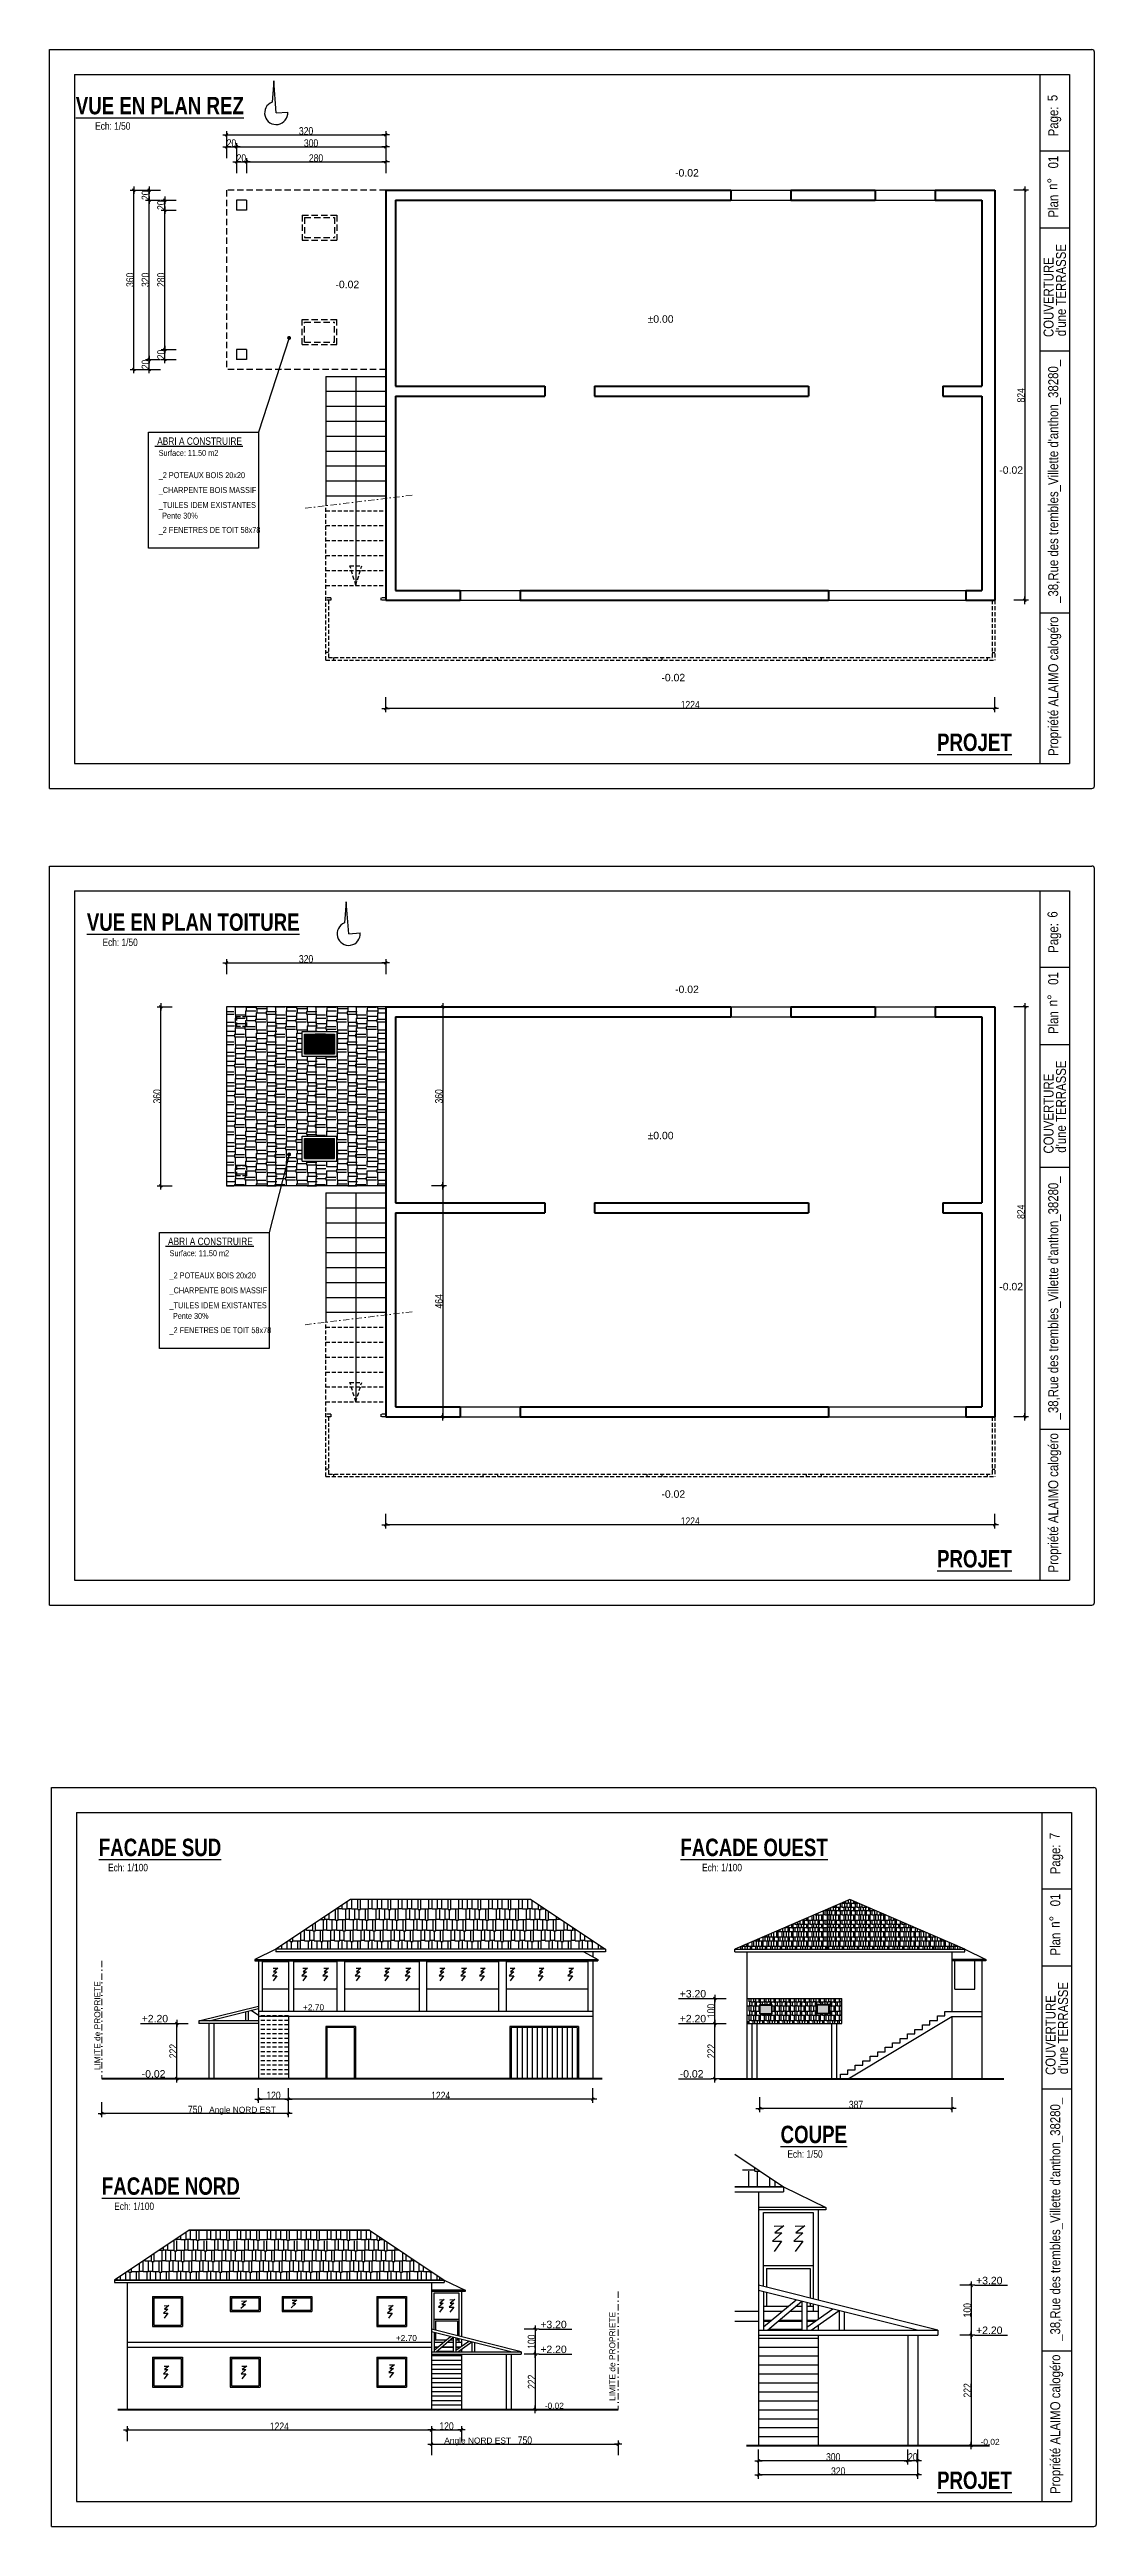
# Model space of a CAD drawing. Header units: centimetres. Extents: x -4990 to 114398, y -61489 to -12305.
# Drawn here: x 48609 to 50713, y -46281 to -41303 of the extents above; entities that cross this region are included whole.
import ezdxf
from ezdxf.enums import TextEntityAlignment as Align

# ---------------------------------------------------------------- set-up
doc = ezdxf.new("R2010")
doc.units = ezdxf.units.CM
doc.header["$LTSCALE"] = 0.5
doc.linetypes.add('CACHE2', pattern=[4.7625, 3.175, -1.5875])
doc.linetypes.add('TIRETPTX2', pattern=[50.8, 25.4, -12.7, 0, -12.7])
doc.layers.get('DEFPOINTS').update_dxf_attribs({"linetype": 'CONTINUOUS'})
for name, color, linetype in [('01_cote_gen', 4, 'CONTINUOUS'), ('01_fenetres', 171, 'CONTINUOUS'), ('01_linteaux', 2, 'CONTINUOUS'), ('01_poch_BN', 9, 'CONTINUOUS'), ('01_poch_murs', 253, 'CONTINUOUS'), ('01_texte', 230, 'CONTINUOUS'), ('AA_COTES', 2, 'CONTINUOUS')]:
    doc.layers.add(name, color=color, linetype=linetype)
doc.layers.add('01_murs_coup', color=5, linetype='CONTINUOUS', lineweight=60)
doc.layers.add('01_tram_axes', color=2, linetype='TIRETPTX2', lineweight=9)
doc.styles.add('ARIAL', font='arial.ttf')
doc.styles.add('impact', font='impact.ttf')
doc.styles.add('MATTE_TXT', font='arial.ttf')
doc.styles.add('STYLE2', font='ARIALN.TTF')
doc.dimstyles.new('JB100', dxfattribs={"dimscale": 0.1, "dimtxt": 150, "dimasz": 15, "dimexe": 0.1, "dimexo": 0.1, "dimgap": 0.09, "dimtad": 1, "dimdec": 1, "dimlfac": 2, "dimdsep": 46, "dimtxsty": 'STYLE2', "dimblk1": 'BOND_G', "dimblk2": 'BOND_D', "dimsah": 1, "dimcen": 1.5, "dimdle": 0.01, "dimse1": 1, "dimse2": 1, "dimclrd": 4, "dimclre": 2, "dimclrt": 6, "dimazin": 2, "dimtfac": 2.333333, "dimtdec": 1, "dimtix": 1, "dimtmove": 2, "dimatfit": 3, "dimldrblk": 'BOND_G', "dimfxl": 1, "dimtolj": 1, "dimtzin": 0, "dimarcsym": 0})
doc.dimstyles.new('JB50', dxfattribs={"dimscale": 0.1, "dimtxt": 150, "dimasz": 15, "dimexe": 0.1, "dimexo": 0.1, "dimgap": 0.09, "dimtad": 1, "dimdec": 1, "dimdsep": 46, "dimtxsty": 'STYLE2', "dimblk1": 'BOND_G', "dimblk2": 'BOND_D', "dimsah": 1, "dimcen": 1.5, "dimdle": 0.01, "dimse1": 1, "dimse2": 1, "dimclrd": 4, "dimclre": 2, "dimclrt": 6, "dimazin": 2, "dimtfac": 2.333333, "dimtdec": 1, "dimtix": 1, "dimtmove": 2, "dimatfit": 3, "dimldrblk": 'BOND_G', "dimfxl": 1, "dimtolj": 1, "dimtzin": 0, "dimarcsym": 0})

msp = doc.modelspace()

# ---------------------------------------------------------------- texts
at = {"layer": '01_texte'}
for s, height, style, p in [('%%UVUE EN PLAN REZ', 35, 'impact', (48830.381, -41443.779)), ('%%UPROJET', 35, 'impact', (50467.436, -42723.184)), ('%%UVUE EN PLAN TOITURE', 35, 'impact', (48897.469, -43084.56)), ('%%UPROJET', 35, 'impact', (50467.436, -44363.965)), ('%%UFACADE SUD', 35, 'impact', (48830.779, -44943.913)), ('%%UFACADE OUEST', 35, 'impact', (50024.61, -44943.913)), ('Angle NORD EST', 12, 'ARIAL', (48996.553, -45452.853)), ('%%UCOUPE', 35, 'impact', (50144.667, -45520.767)), ('%%UFACADE NORD', 35, 'impact', (48852.488, -45624.538)), ('Angle NORD EST', 12, 'ARIAL', (49469.128, -46117.455)), ('%%UPROJET', 35, 'impact', (50467.436, -46215.644))]:
    msp.add_text(s, height=height, dxfattribs=dict(at, style=style)).set_placement(p, align=Align.BOTTOM_CENTER)
for s, height, style, p in [('5', 20, 'STYLE2', (50634.419, -41406.836)), ('Page:', 20, 'STYLE2', (50635.861, -41477.521)), ('  01', 20, 'STYLE2', (50635.861, -41554.655)), ('n%%D', 20, 'STYLE2', (50634.419, -41584.998)), ('Plan', 20, 'STYLE2', (50635.861, -41640.76)), ("  d'une TERRASSE", 20, 'STYLE2', (50651.472, -41891.973)), ('COUVERTURE ', 20, 'STYLE2', (50626.471, -41880.829)), ("_38,Rue des trembles_Villette d'anthon_38280_", 20, 'STYLE2', (50635.861, -42415.13)), ('Propriété ALAIMO calogéro', 20, 'STYLE2', (50635.861, -42722.807)), ('6', 20, 'STYLE2', (50634.419, -43047.617)), ('Page:', 20, 'STYLE2', (50635.861, -43118.303)), ('n%%D', 20, 'STYLE2', (50634.419, -43225.779)), ('  01', 20, 'STYLE2', (50635.861, -43195.436)), ('Plan', 20, 'STYLE2', (50635.861, -43281.541)), ("  d'une TERRASSE", 20, 'STYLE2', (50651.472, -43532.755)), ('COUVERTURE ', 20, 'STYLE2', (50626.471, -43521.61)), ("_38,Rue des trembles_Villette d'anthon_38280_", 20, 'STYLE2', (50635.861, -44055.911)), ('Propriété ALAIMO calogéro', 20, 'STYLE2', (50635.861, -44363.588)), ('7', 20, 'STYLE2', (50638.459, -44899.296)), ('Page:', 20, 'STYLE2', (50639.902, -44969.981)), ('  01', 20, 'STYLE2', (50639.902, -45047.115)), ('n%%D', 20, 'STYLE2', (50638.459, -45077.458)), ('Plan', 20, 'STYLE2', (50639.902, -45133.22)), ('LIMITE de PROPRIETE', 12, 'ARIAL', (48710.772, -45363.574)), ("  d'une TERRASSE", 20, 'STYLE2', (50655.513, -45384.433)), ('COUVERTURE ', 20, 'STYLE2', (50630.512, -45373.289)), ("_38,Rue des trembles_Villette d'anthon_38280_", 20, 'STYLE2', (50639.902, -45907.59)), ('LIMITE de PROPRIETE', 12, 'ARIAL', (49745.712, -46028.176)), ('Propriété ALAIMO calogéro', 20, 'STYLE2', (50639.902, -46215.267))]:
    msp.add_text(s, height=height, rotation=90, dxfattribs=dict(at, style=style)).set_placement(p)
at = {"layer": '01_texte', "style": 'MATTE_TXT', "width": 0.8}
for s, p in [('Ech: 1/50', (48735.793, -41468.75)), ('ABRI A CONSTRUIRE', (48910.246, -42101.984)), ('Ech: 1/50', (48750.586, -43109.12)), ('ABRI A CONSTRUIRE', (48931.966, -43710.172)), ('Ech: 1/100', (48766.419, -44968.473)), ('Ech: 1/100', (49960.25, -44968.473)), ('Ech: 1/50', (50127.048, -45544.072)), ('Ech: 1/100', (48778.759, -45649.099))]:
    msp.add_text(s, height=15, dxfattribs=at).set_placement(p, align=Align.BOTTOM_CENTER)
at = {"layer": '01_texte', "style": 'ARIAL'}
for s, height, p in [('-0.02', 15, (49865.875, -41558.436)), ('-0.02', 15, (49183.284, -41782.669)), ('%%P0.00', 15, (49810.573, -41852.15)), ('-0.02', 15, (50517.456, -42155.694)), ('-0.02', 15, (49838.386, -42572.636)), ('-0.02', 15, (49865.875, -43199.217)), ('%%P0.00', 15, (49810.573, -43492.931)), ('-0.02', 15, (50517.456, -43796.476)), ('-0.02', 15, (49838.386, -44213.417)), ('+2.70', 12, (49118.162, -45243.284)), ('+3.20', 15, (49875.209, -45217.553)), ('+2.20', 15, (48793.943, -45267.553)), ('+2.20', 15, (49875.209, -45267.553)), ('-0.02', 15, (48793.943, -45378.553)), ('-0.02', 15, (49875.209, -45378.553)), ('+3.20', 15, (50470.825, -45793.835)), ('+3.20', 15, (49595.086, -45882.155)), ('+2.20', 15, (50470.825, -45893.835)), ('+2.70', 12, (49304.634, -45907.886)), ('+2.20', 15, (49595.086, -45932.155)), ('-0.02', 12, (49604.12, -46043.875)), ('-0.02', 12, (50479.859, -46116.554))]:
    msp.add_text(s, height=height, dxfattribs=at).set_placement(p)
at = {"layer": '01_texte', "style": 'MATTE_TXT', "width": 0.8}
for s, p in [('Surface: 11.50 m2', (48828.15, -42123.278)), ('_2 POTEAUX BOIS 20x20', (48828.15, -42167.976)), ('_CHARPENTE BOIS MASSIF', (48828.15, -42197.976)), ('_TUILES IDEM EXISTANTES', (48828.15, -42227.976)), ('Pente 30%%%', (48834.992, -42249.343)), ('_2 FENETRES DE TOIT 58x78', (48828.15, -42277.976)), ('Surface: 11.50 m2', (48849.87, -43731.466)), ('_2 POTEAUX BOIS 20x20', (48849.87, -43776.164)), ('_CHARPENTE BOIS MASSIF', (48849.87, -43806.164)), ('_TUILES IDEM EXISTANTES', (48849.87, -43836.164)), ('Pente 30%%%', (48856.712, -43857.531)), ('_2 FENETRES DE TOIT 58x78', (48849.87, -43886.164))]:
    msp.add_text(s, height=12, dxfattribs=at).set_placement(p, align=Align.BOTTOM_LEFT)

# ---------------------------------------------------------------- blocks, each defined once
blk = doc.blocks.new('BOND_G')
at = {"layer": 'AA_COTES', "color": 0}
for p, q in [((5, 0), (-5, 0)), ((1.8, 1.8), (-1.8, -1.8)), ((0, -5), (0, 15))]:
    blk.add_line(p, q, dxfattribs=at)
blk = doc.blocks.new('BOND_D')
at = {"layer": 'AA_COTES', "color": 0}
for p, q in [((5, 0), (-5, 0)), ((-1.8, -1.8), (1.8, 1.8)), ((0, 5), (0, -15))]:
    blk.add_line(p, q, dxfattribs=at)
blk = doc.blocks.new('*D4422')
at = {"layer": '01_cote_gen', "color": 4, "lineweight": -2, "transparency": 16777216}
blk.add_line((50506.8, -42627.1), (49285.8, -42627.1), dxfattribs=at)
at = {"layer": 'DEFPOINTS', "color": 0}
for p in [(49284.3, -42541.1), (50508.3, -42541.1), (49284.3, -42627.1)]:
    blk.add_point(p, dxfattribs=at)
at = {"layer": '01_cote_gen', "color": 4, "lineweight": -2, "transparency": 16777216, "xscale": 1.5, "yscale": 1.5, "zscale": 1.5, "rotation": 180}
blk.add_blockref('BOND_D', (49284.3, -42627.1), dxfattribs=at)
at = {"layer": '01_cote_gen', "color": 4, "lineweight": -2, "transparency": 16777216, "xscale": 1.5, "yscale": 1.5, "zscale": 1.5}
blk.add_blockref('BOND_G', (50508.3, -42627.1), dxfattribs=at)
at = {"layer": '01_cote_gen', "color": 6, "transparency": 16777216, "insert": (49896.3, -42619.6), "char_height": 15, "attachment_point": 5, "style": 'STYLE2'}
blk.add_mtext('\\A1;1224', dxfattribs=at)
blk = doc.blocks.new('*D4423')
at = {"layer": '01_cote_gen', "color": 4, "lineweight": -2, "transparency": 16777216}
blk.add_line((50568.9, -41587.4), (50568.9, -42408.4), dxfattribs=at)
at = {"layer": 'DEFPOINTS', "color": 0}
for p in [(50433.8, -41585.9), (50433.8, -42409.9), (50568.9, -42409.9)]:
    blk.add_point(p, dxfattribs=at)
at = {"layer": '01_cote_gen', "color": 4, "lineweight": -2, "transparency": 16777216, "xscale": 1.5, "yscale": 1.5, "zscale": 1.5}
for name, p, rotation in [('BOND_G', (50568.9, -41585.9), 90), ('BOND_D', (50568.9, -42409.9), 270)]:
    blk.add_blockref(name, p, dxfattribs=dict(at, rotation=rotation))
at = {"layer": '01_cote_gen', "color": 6, "transparency": 16777216, "insert": (50561.2, -41997.9), "char_height": 15, "attachment_point": 5, "rotation": 90, "style": 'STYLE2'}
blk.add_mtext('\\A1;824', dxfattribs=at)
blk = doc.blocks.new('*D4425')
at = {"layer": '01_linteaux', "color": 4, "lineweight": -2, "ltscale": 2, "transparency": 16777216}
blk.add_line((48985.8, -41528.9), (49002.8, -41528.9), dxfattribs=at)
at = {"layer": 'DEFPOINTS', "color": 0, "ltscale": 2}
for p in [(49004.3, -41528.9), (48984.3, -41605.9), (49004.3, -41605.9)]:
    blk.add_point(p, dxfattribs=at)
at = {"layer": '01_linteaux', "color": 4, "lineweight": -2, "ltscale": 2, "transparency": 16777216, "xscale": 1.5, "yscale": 1.5, "zscale": 1.5, "rotation": 180}
blk.add_blockref('BOND_G', (48984.3, -41528.9), dxfattribs=at)
at = {"layer": '01_linteaux', "color": 4, "lineweight": -2, "ltscale": 2, "transparency": 16777216, "xscale": 1.5, "yscale": 1.5, "zscale": 1.5}
blk.add_blockref('BOND_D', (49004.3, -41528.9), dxfattribs=at)
at = {"layer": '01_linteaux', "color": 6, "ltscale": 2, "transparency": 16777216, "insert": (48994.3, -41521.2), "char_height": 15, "attachment_point": 5, "style": 'STYLE2'}
blk.add_mtext('\\A1;20', dxfattribs=at)
blk = doc.blocks.new('*D4426')
at = {"layer": '01_linteaux', "color": 4, "lineweight": -2, "ltscale": 2, "transparency": 16777216}
blk.add_line((49005.8, -41528.9), (49282.8, -41528.9), dxfattribs=at)
at = {"layer": 'DEFPOINTS', "color": 0, "ltscale": 2}
for p in [(49004.3, -41543.4), (49284.3, -41528.9), (49284.3, -41585.9)]:
    blk.add_point(p, dxfattribs=at)
at = {"layer": '01_linteaux', "color": 4, "lineweight": -2, "ltscale": 2, "transparency": 16777216, "xscale": 1.5, "yscale": 1.5, "zscale": 1.5, "rotation": 180}
blk.add_blockref('BOND_G', (49004.3, -41528.9), dxfattribs=at)
at = {"layer": '01_linteaux', "color": 4, "lineweight": -2, "ltscale": 2, "transparency": 16777216, "xscale": 1.5, "yscale": 1.5, "zscale": 1.5}
blk.add_blockref('BOND_D', (49284.3, -41528.9), dxfattribs=at)
at = {"layer": '01_linteaux', "color": 6, "ltscale": 2, "transparency": 16777216, "insert": (49144.3, -41521.2), "char_height": 15, "attachment_point": 5, "style": 'STYLE2'}
blk.add_mtext('\\A1;280', dxfattribs=at)
blk = doc.blocks.new('*D4427')
at = {"layer": '01_linteaux', "color": 4, "lineweight": -2, "ltscale": 2, "transparency": 16777216}
blk.add_line((48985.8, -41498.7), (49282.8, -41498.7), dxfattribs=at)
at = {"layer": 'DEFPOINTS', "color": 0, "ltscale": 2}
for p in [(49284.3, -41498.7), (48984.3, -41551.4), (49284.3, -41551.4)]:
    blk.add_point(p, dxfattribs=at)
at = {"layer": '01_linteaux', "color": 4, "lineweight": -2, "ltscale": 2, "transparency": 16777216, "xscale": 1.5, "yscale": 1.5, "zscale": 1.5, "rotation": 180}
blk.add_blockref('BOND_G', (48984.3, -41498.7), dxfattribs=at)
at = {"layer": '01_linteaux', "color": 4, "lineweight": -2, "ltscale": 2, "transparency": 16777216, "xscale": 1.5, "yscale": 1.5, "zscale": 1.5}
blk.add_blockref('BOND_D', (49284.3, -41498.7), dxfattribs=at)
at = {"layer": '01_linteaux', "color": 6, "ltscale": 2, "transparency": 16777216, "insert": (49134.3, -41491.1), "char_height": 15, "attachment_point": 5, "style": 'STYLE2'}
blk.add_mtext('\\A1;300', dxfattribs=at)
blk = doc.blocks.new('*D4428')
at = {"layer": '01_linteaux', "color": 4, "lineweight": -2, "ltscale": 2, "transparency": 16777216}
blk.add_line((48840.5, -41924.4), (48840.5, -41907.4), dxfattribs=at)
at = {"layer": 'DEFPOINTS', "color": 0, "ltscale": 2}
for p in [(48840.5, -41905.9), (49004.3, -41905.9), (49004.3, -41925.9)]:
    blk.add_point(p, dxfattribs=at)
at = {"layer": '01_linteaux', "color": 4, "lineweight": -2, "ltscale": 2, "transparency": 16777216, "xscale": 1.5, "yscale": 1.5, "zscale": 1.5}
for name, p, rotation in [('BOND_D', (48840.5, -41905.9), 90), ('BOND_G', (48840.5, -41925.9), 270)]:
    blk.add_blockref(name, p, dxfattribs=dict(at, rotation=rotation))
at = {"layer": '01_linteaux', "color": 6, "ltscale": 2, "transparency": 16777216, "insert": (48832.8, -41915.9), "char_height": 15, "attachment_point": 5, "rotation": 90, "style": 'STYLE2'}
blk.add_mtext('\\A1;20', dxfattribs=at)
blk = doc.blocks.new('*D4429')
at = {"layer": '01_linteaux', "color": 4, "lineweight": -2, "ltscale": 2, "transparency": 16777216}
blk.add_line((48840.5, -41904.4), (48840.5, -41627.4), dxfattribs=at)
at = {"layer": 'DEFPOINTS', "color": 0, "ltscale": 2}
for p in [(48840.5, -41625.9), (48984.3, -41625.9), (48863, -41905.9)]:
    blk.add_point(p, dxfattribs=at)
at = {"layer": '01_linteaux', "color": 4, "lineweight": -2, "ltscale": 2, "transparency": 16777216, "xscale": 1.5, "yscale": 1.5, "zscale": 1.5}
for name, p, rotation in [('BOND_D', (48840.5, -41625.9), 90), ('BOND_G', (48840.5, -41905.9), 270)]:
    blk.add_blockref(name, p, dxfattribs=dict(at, rotation=rotation))
at = {"layer": '01_linteaux', "color": 6, "ltscale": 2, "transparency": 16777216, "insert": (48832.8, -41765.9), "char_height": 15, "attachment_point": 5, "rotation": 90, "style": 'STYLE2'}
blk.add_mtext('\\A1;280', dxfattribs=at)
blk = doc.blocks.new('*D4430')
at = {"layer": '01_linteaux', "color": 4, "lineweight": -2, "ltscale": 2, "transparency": 16777216}
blk.add_line((48840.5, -41624.4), (48840.5, -41607.4), dxfattribs=at)
at = {"layer": 'DEFPOINTS', "color": 0, "ltscale": 2}
for p in [(48840.5, -41605.9), (48994.3, -41605.9), (48994.3, -41625.9)]:
    blk.add_point(p, dxfattribs=at)
at = {"layer": '01_linteaux', "color": 4, "lineweight": -2, "ltscale": 2, "transparency": 16777216, "xscale": 1.5, "yscale": 1.5, "zscale": 1.5}
for name, p, rotation in [('BOND_D', (48840.5, -41605.9), 90), ('BOND_G', (48840.5, -41625.9), 270)]:
    blk.add_blockref(name, p, dxfattribs=dict(at, rotation=rotation))
at = {"layer": '01_linteaux', "color": 6, "ltscale": 2, "transparency": 16777216, "insert": (48832.8, -41615.9), "char_height": 15, "attachment_point": 5, "rotation": 90, "style": 'STYLE2'}
blk.add_mtext('\\A1;20', dxfattribs=at)
blk = doc.blocks.new('*D4431')
at = {"layer": '01_linteaux', "color": 4, "lineweight": -2, "ltscale": 2, "transparency": 16777216}
blk.add_line((48809, -41924.4), (48809, -41607.4), dxfattribs=at)
at = {"layer": 'DEFPOINTS', "color": 0, "ltscale": 2}
for p in [(48809, -41605.9), (48863, -41605.9), (48863, -41925.9)]:
    blk.add_point(p, dxfattribs=at)
at = {"layer": '01_linteaux', "color": 4, "lineweight": -2, "ltscale": 2, "transparency": 16777216, "xscale": 1.5, "yscale": 1.5, "zscale": 1.5}
for name, p, rotation in [('BOND_D', (48809, -41605.9), 90), ('BOND_G', (48809, -41925.9), 270)]:
    blk.add_blockref(name, p, dxfattribs=dict(at, rotation=rotation))
at = {"layer": '01_linteaux', "color": 6, "ltscale": 2, "transparency": 16777216, "insert": (48801.4, -41765.9), "char_height": 15, "attachment_point": 5, "rotation": 90, "style": 'STYLE2'}
blk.add_mtext('\\A1;320', dxfattribs=at)
blk = doc.blocks.new('*D4432')
at = {"layer": '01_linteaux', "color": 4, "lineweight": -2, "ltscale": 2, "transparency": 16777216}
blk.add_line((48809, -41944.4), (48809, -41927.4), dxfattribs=at)
at = {"layer": 'DEFPOINTS', "color": 0, "ltscale": 2}
for p in [(48809, -41925.9), (48964.3, -41945.9), (48984.3, -41925.9)]:
    blk.add_point(p, dxfattribs=at)
at = {"layer": '01_linteaux', "color": 4, "lineweight": -2, "ltscale": 2, "transparency": 16777216, "xscale": 1.5, "yscale": 1.5, "zscale": 1.5}
for name, p, rotation in [('BOND_D', (48809, -41925.9), 90), ('BOND_G', (48809, -41945.9), 270)]:
    blk.add_blockref(name, p, dxfattribs=dict(at, rotation=rotation))
at = {"layer": '01_linteaux', "color": 6, "ltscale": 2, "transparency": 16777216, "insert": (48801.4, -41935.9), "char_height": 15, "attachment_point": 5, "rotation": 90, "style": 'STYLE2'}
blk.add_mtext('\\A1;20', dxfattribs=at)
blk = doc.blocks.new('*D4433')
at = {"layer": '01_linteaux', "color": 4, "lineweight": -2, "ltscale": 2, "transparency": 16777216}
blk.add_line((48809, -41604.4), (48809, -41587.4), dxfattribs=at)
at = {"layer": 'DEFPOINTS', "color": 0, "ltscale": 2}
for p in [(48809, -41585.9), (48984.3, -41585.9), (48984.3, -41605.9)]:
    blk.add_point(p, dxfattribs=at)
at = {"layer": '01_linteaux', "color": 4, "lineweight": -2, "ltscale": 2, "transparency": 16777216, "xscale": 1.5, "yscale": 1.5, "zscale": 1.5}
for name, p, rotation in [('BOND_D', (48809, -41585.9), 90), ('BOND_G', (48809, -41605.9), 270)]:
    blk.add_blockref(name, p, dxfattribs=dict(at, rotation=rotation))
at = {"layer": '01_linteaux', "color": 6, "ltscale": 2, "transparency": 16777216, "insert": (48801.4, -41595.9), "char_height": 15, "attachment_point": 5, "rotation": 90, "style": 'STYLE2'}
blk.add_mtext('\\A1;20', dxfattribs=at)
blk = doc.blocks.new('*D4434')
at = {"layer": '01_linteaux', "color": 4, "lineweight": -2, "ltscale": 2, "transparency": 16777216}
blk.add_line((48778.3, -41944.4), (48778.3, -41587.4), dxfattribs=at)
at = {"layer": 'DEFPOINTS', "color": 0, "ltscale": 2}
for p in [(48778.3, -41585.9), (48831.5, -41585.9), (48831.5, -41945.9)]:
    blk.add_point(p, dxfattribs=at)
at = {"layer": '01_linteaux', "color": 4, "lineweight": -2, "ltscale": 2, "transparency": 16777216, "xscale": 1.5, "yscale": 1.5, "zscale": 1.5}
for name, p, rotation in [('BOND_D', (48778.3, -41585.9), 90), ('BOND_G', (48778.3, -41945.9), 270)]:
    blk.add_blockref(name, p, dxfattribs=dict(at, rotation=rotation))
at = {"layer": '01_linteaux', "color": 6, "ltscale": 2, "transparency": 16777216, "insert": (48770.6, -41765.9), "char_height": 15, "attachment_point": 5, "rotation": 90, "style": 'STYLE2'}
blk.add_mtext('\\A1;360', dxfattribs=at)
blk = doc.blocks.new('*D4436')
at = {"layer": '01_cote_gen', "color": 4, "lineweight": -2, "transparency": 16777216}
blk.add_line((50506.8, -44267.9), (49285.8, -44267.9), dxfattribs=at)
at = {"layer": 'DEFPOINTS', "color": 0}
for p in [(49284.3, -44181.8), (50508.3, -44181.8), (49284.3, -44267.9)]:
    blk.add_point(p, dxfattribs=at)
at = {"layer": '01_cote_gen', "color": 4, "lineweight": -2, "transparency": 16777216, "xscale": 1.5, "yscale": 1.5, "zscale": 1.5, "rotation": 180}
blk.add_blockref('BOND_D', (49284.3, -44267.9), dxfattribs=at)
at = {"layer": '01_cote_gen', "color": 4, "lineweight": -2, "transparency": 16777216, "xscale": 1.5, "yscale": 1.5, "zscale": 1.5}
blk.add_blockref('BOND_G', (50508.3, -44267.9), dxfattribs=at)
at = {"layer": '01_cote_gen', "color": 6, "transparency": 16777216, "insert": (49896.3, -44260.3), "char_height": 15, "attachment_point": 5, "style": 'STYLE2'}
blk.add_mtext('\\A1;1224', dxfattribs=at)
blk = doc.blocks.new('*D4437')
at = {"layer": '01_cote_gen', "color": 4, "lineweight": -2, "transparency": 16777216}
blk.add_line((50568.9, -43228.2), (50568.9, -44049.2), dxfattribs=at)
at = {"layer": 'DEFPOINTS', "color": 0}
for p in [(50433.8, -43226.7), (50433.8, -44050.7), (50568.9, -44050.7)]:
    blk.add_point(p, dxfattribs=at)
at = {"layer": '01_cote_gen', "color": 4, "lineweight": -2, "transparency": 16777216, "xscale": 1.5, "yscale": 1.5, "zscale": 1.5}
for name, p, rotation in [('BOND_G', (50568.9, -43226.7), 90), ('BOND_D', (50568.9, -44050.7), 270)]:
    blk.add_blockref(name, p, dxfattribs=dict(at, rotation=rotation))
at = {"layer": '01_cote_gen', "color": 6, "transparency": 16777216, "insert": (50561.2, -43638.7), "char_height": 15, "attachment_point": 5, "rotation": 90, "style": 'STYLE2'}
blk.add_mtext('\\A1;824', dxfattribs=at)
blk = doc.blocks.new('*D4435')
at = {"layer": '01_linteaux', "color": 4, "lineweight": -2, "ltscale": 2, "transparency": 16777216}
blk.add_line((48832.4, -43585.2), (48832.4, -43228.2), dxfattribs=at)
at = {"layer": 'DEFPOINTS', "color": 0, "ltscale": 2}
for p in [(48832.4, -43226.7), (48885.7, -43226.7), (48885.7, -43586.7)]:
    blk.add_point(p, dxfattribs=at)
at = {"layer": '01_linteaux', "color": 4, "lineweight": -2, "ltscale": 2, "transparency": 16777216, "xscale": 1.5, "yscale": 1.5, "zscale": 1.5}
for name, p, rotation in [('BOND_D', (48832.4, -43226.7), 90), ('BOND_G', (48832.4, -43586.7), 270)]:
    blk.add_blockref(name, p, dxfattribs=dict(at, rotation=rotation))
at = {"layer": '01_linteaux', "color": 6, "ltscale": 2, "transparency": 16777216, "insert": (48824.8, -43406.7), "char_height": 15, "attachment_point": 5, "rotation": 90, "style": 'STYLE2'}
blk.add_mtext('\\A1;360', dxfattribs=at)
blk = doc.blocks.new('*D4438')
at = {"layer": '01_linteaux', "color": 4, "lineweight": -2, "ltscale": 2, "transparency": 16777216}
blk.add_line((48965.8, -41498.7), (48982.8, -41498.7), dxfattribs=at)
at = {"layer": 'DEFPOINTS', "color": 0, "ltscale": 2}
for p in [(48984.3, -41498.7), (48984.3, -41506.2), (48964.3, -41585.9)]:
    blk.add_point(p, dxfattribs=at)
at = {"layer": '01_linteaux', "color": 4, "lineweight": -2, "ltscale": 2, "transparency": 16777216, "xscale": 1.5, "yscale": 1.5, "zscale": 1.5, "rotation": 180}
blk.add_blockref('BOND_G', (48964.3, -41498.7), dxfattribs=at)
at = {"layer": '01_linteaux', "color": 4, "lineweight": -2, "ltscale": 2, "transparency": 16777216, "xscale": 1.5, "yscale": 1.5, "zscale": 1.5}
blk.add_blockref('BOND_D', (48984.3, -41498.7), dxfattribs=at)
at = {"layer": '01_linteaux', "color": 6, "ltscale": 2, "transparency": 16777216, "insert": (48974.3, -41491.1), "char_height": 15, "attachment_point": 5, "style": 'STYLE2'}
blk.add_mtext('\\A1;20', dxfattribs=at)
blk = doc.blocks.new('*D4439')
at = {"layer": '01_linteaux', "color": 4, "lineweight": -2, "ltscale": 2, "transparency": 16777216}
blk.add_line((48965.8, -41474.5), (49282.8, -41474.5), dxfattribs=at)
at = {"layer": 'DEFPOINTS', "color": 0, "ltscale": 2}
for p in [(48964.3, -41506.2), (49284.3, -41474.5), (49284.3, -41514.2)]:
    blk.add_point(p, dxfattribs=at)
at = {"layer": '01_linteaux', "color": 4, "lineweight": -2, "ltscale": 2, "transparency": 16777216, "xscale": 1.5, "yscale": 1.5, "zscale": 1.5, "rotation": 180}
blk.add_blockref('BOND_G', (48964.3, -41474.5), dxfattribs=at)
at = {"layer": '01_linteaux', "color": 4, "lineweight": -2, "ltscale": 2, "transparency": 16777216, "xscale": 1.5, "yscale": 1.5, "zscale": 1.5}
blk.add_blockref('BOND_D', (49284.3, -41474.5), dxfattribs=at)
at = {"layer": '01_linteaux', "color": 6, "ltscale": 2, "transparency": 16777216, "insert": (49124.3, -41466.8), "char_height": 15, "attachment_point": 5, "style": 'STYLE2'}
blk.add_mtext('\\A1;320', dxfattribs=at)
blk = doc.blocks.new('*D4440')
at = {"layer": '01_linteaux', "color": 4, "lineweight": -2, "ltscale": 2, "transparency": 16777216}
blk.add_line((48965.8, -43138.4), (49282.8, -43138.4), dxfattribs=at)
at = {"layer": 'DEFPOINTS', "color": 0, "ltscale": 2}
for p in [(49284.3, -43138.4), (48964.3, -43226.7), (49284.3, -43226.7)]:
    blk.add_point(p, dxfattribs=at)
at = {"layer": '01_linteaux', "color": 4, "lineweight": -2, "ltscale": 2, "transparency": 16777216, "xscale": 1.5, "yscale": 1.5, "zscale": 1.5, "rotation": 180}
blk.add_blockref('BOND_G', (48964.3, -43138.4), dxfattribs=at)
at = {"layer": '01_linteaux', "color": 4, "lineweight": -2, "ltscale": 2, "transparency": 16777216, "xscale": 1.5, "yscale": 1.5, "zscale": 1.5}
blk.add_blockref('BOND_D', (49284.3, -43138.4), dxfattribs=at)
at = {"layer": '01_linteaux', "color": 6, "ltscale": 2, "transparency": 16777216, "insert": (49124.3, -43130.7), "char_height": 15, "attachment_point": 5, "style": 'STYLE2'}
blk.add_mtext('\\A1;320', dxfattribs=at)
blk = doc.blocks.new('*D4444')
at = {"layer": '01_linteaux', "color": 4, "lineweight": -2, "ltscale": 2, "transparency": 16777216}
blk.add_line((49699.3, -45422.1), (49090.3, -45422.1), dxfattribs=at)
at = {"layer": 'DEFPOINTS', "color": 0, "ltscale": 2}
for p in [(49088.8, -45380.7), (49700.8, -45380.7), (49088.8, -45422.1)]:
    blk.add_point(p, dxfattribs=at)
at = {"layer": '01_linteaux', "color": 4, "lineweight": -2, "ltscale": 2, "transparency": 16777216, "xscale": 1.5, "yscale": 1.5, "zscale": 1.5, "rotation": 180}
blk.add_blockref('BOND_D', (49088.8, -45422.1), dxfattribs=at)
at = {"layer": '01_linteaux', "color": 4, "lineweight": -2, "ltscale": 2, "transparency": 16777216, "xscale": 1.5, "yscale": 1.5, "zscale": 1.5}
blk.add_blockref('BOND_G', (49700.8, -45422.1), dxfattribs=at)
at = {"layer": '01_linteaux', "color": 6, "ltscale": 2, "transparency": 16777216, "insert": (49394.8, -45414.6), "char_height": 15, "attachment_point": 5, "style": 'STYLE2'}
blk.add_mtext('\\A1;1224', dxfattribs=at)
blk = doc.blocks.new('*D4445')
at = {"layer": '01_linteaux', "color": 4, "lineweight": -2, "ltscale": 2, "transparency": 16777216}
blk.add_line((49087.3, -45422.1), (49030.3, -45422.1), dxfattribs=at)
at = {"layer": 'DEFPOINTS', "color": 0, "ltscale": 2}
for p in [(49028.8, -45380.7), (49088.8, -45380.7), (49028.8, -45422.1)]:
    blk.add_point(p, dxfattribs=at)
at = {"layer": '01_linteaux', "color": 4, "lineweight": -2, "ltscale": 2, "transparency": 16777216, "xscale": 1.5, "yscale": 1.5, "zscale": 1.5, "rotation": 180}
blk.add_blockref('BOND_D', (49028.8, -45422.1), dxfattribs=at)
at = {"layer": '01_linteaux', "color": 4, "lineweight": -2, "ltscale": 2, "transparency": 16777216, "xscale": 1.5, "yscale": 1.5, "zscale": 1.5}
blk.add_blockref('BOND_G', (49088.8, -45422.1), dxfattribs=at)
at = {"layer": '01_linteaux', "color": 6, "ltscale": 2, "transparency": 16777216, "insert": (49058.8, -45414.4), "char_height": 15, "attachment_point": 5, "style": 'STYLE2'}
blk.add_mtext('\\A1;120', dxfattribs=at)
blk = doc.blocks.new('*D4446')
at = {"layer": '01_linteaux', "color": 4, "lineweight": -2, "ltscale": 2, "transparency": 16777216}
blk.add_line((49087.3, -45450.4), (48715.3, -45450.4), dxfattribs=at)
at = {"layer": 'DEFPOINTS', "color": 0, "ltscale": 2}
for p in [(48713.8, -45380.7), (49088.8, -45399.6), (48713.8, -45450.4)]:
    blk.add_point(p, dxfattribs=at)
at = {"layer": '01_linteaux', "color": 4, "lineweight": -2, "ltscale": 2, "transparency": 16777216, "xscale": 1.5, "yscale": 1.5, "zscale": 1.5, "rotation": 180}
blk.add_blockref('BOND_D', (48713.8, -45450.4), dxfattribs=at)
at = {"layer": '01_linteaux', "color": 4, "lineweight": -2, "ltscale": 2, "transparency": 16777216, "xscale": 1.5, "yscale": 1.5, "zscale": 1.5}
blk.add_blockref('BOND_G', (49088.8, -45450.4), dxfattribs=at)
at = {"layer": '01_linteaux', "color": 6, "ltscale": 2, "transparency": 16777216, "insert": (48901.3, -45442.7), "char_height": 15, "attachment_point": 5, "style": 'STYLE2'}
blk.add_mtext('\\A1;750', dxfattribs=at)
blk = doc.blocks.new('*D4441')
at = {"layer": '01_linteaux', "color": 4, "lineweight": -2, "ltscale": 2, "transparency": 16777216}
blk.add_line((48766.1, -46086.7), (49375.1, -46086.7), dxfattribs=at)
at = {"layer": 'DEFPOINTS', "color": 0, "ltscale": 2}
for p in [(48764.6, -46045.3), (49376.6, -46045.3), (49376.6, -46086.7)]:
    blk.add_point(p, dxfattribs=at)
at = {"layer": '01_linteaux', "color": 4, "lineweight": -2, "ltscale": 2, "transparency": 16777216, "xscale": 1.5, "yscale": 1.5, "zscale": 1.5, "rotation": 180}
blk.add_blockref('BOND_G', (48764.6, -46086.7), dxfattribs=at)
at = {"layer": '01_linteaux', "color": 4, "lineweight": -2, "ltscale": 2, "transparency": 16777216, "xscale": 1.5, "yscale": 1.5, "zscale": 1.5}
blk.add_blockref('BOND_D', (49376.6, -46086.7), dxfattribs=at)
at = {"layer": '01_linteaux', "color": 6, "ltscale": 2, "transparency": 16777216, "insert": (49070.6, -46079.2), "char_height": 15, "attachment_point": 5, "style": 'STYLE2'}
blk.add_mtext('\\A1;1224', dxfattribs=at)
blk = doc.blocks.new('*D4442')
at = {"layer": '01_linteaux', "color": 4, "lineweight": -2, "ltscale": 2, "transparency": 16777216}
blk.add_line((49378.1, -46086.7), (49435.1, -46086.7), dxfattribs=at)
at = {"layer": 'DEFPOINTS', "color": 0, "ltscale": 2}
for p in [(49376.6, -46045.3), (49436.6, -46045.3), (49436.6, -46086.7)]:
    blk.add_point(p, dxfattribs=at)
at = {"layer": '01_linteaux', "color": 4, "lineweight": -2, "ltscale": 2, "transparency": 16777216, "xscale": 1.5, "yscale": 1.5, "zscale": 1.5, "rotation": 180}
blk.add_blockref('BOND_G', (49376.6, -46086.7), dxfattribs=at)
at = {"layer": '01_linteaux', "color": 4, "lineweight": -2, "ltscale": 2, "transparency": 16777216, "xscale": 1.5, "yscale": 1.5, "zscale": 1.5}
blk.add_blockref('BOND_D', (49436.6, -46086.7), dxfattribs=at)
at = {"layer": '01_linteaux', "color": 6, "ltscale": 2, "transparency": 16777216, "insert": (49406.6, -46079), "char_height": 15, "attachment_point": 5, "style": 'STYLE2'}
blk.add_mtext('\\A1;120', dxfattribs=at)
blk = doc.blocks.new('*D4443')
at = {"layer": '01_linteaux', "color": 4, "lineweight": -2, "ltscale": 2, "transparency": 16777216}
blk.add_line((49378.1, -46115), (49750.1, -46115), dxfattribs=at)
at = {"layer": 'DEFPOINTS', "color": 0, "ltscale": 2}
for p in [(49376.6, -46064.2), (49751.6, -46045.3), (49751.6, -46115)]:
    blk.add_point(p, dxfattribs=at)
at = {"layer": '01_linteaux', "color": 4, "lineweight": -2, "ltscale": 2, "transparency": 16777216, "xscale": 1.5, "yscale": 1.5, "zscale": 1.5, "rotation": 180}
blk.add_blockref('BOND_G', (49376.6, -46115), dxfattribs=at)
at = {"layer": '01_linteaux', "color": 4, "lineweight": -2, "ltscale": 2, "transparency": 16777216, "xscale": 1.5, "yscale": 1.5, "zscale": 1.5}
blk.add_blockref('BOND_D', (49751.6, -46115), dxfattribs=at)
at = {"layer": '01_linteaux', "color": 6, "ltscale": 2, "transparency": 16777216, "insert": (49564.1, -46107.3), "char_height": 15, "attachment_point": 5, "style": 'STYLE2'}
blk.add_mtext('\\A1;750', dxfattribs=at)
blk = doc.blocks.new('*D4447')
at = {"layer": '01_linteaux', "color": 4, "lineweight": -2, "ltscale": 2, "transparency": 16777216}
blk.add_line((49399, -43228.2), (49399, -43585.2), dxfattribs=at)
at = {"layer": 'DEFPOINTS', "color": 0, "ltscale": 2}
for p in [(49362.9, -43226.7), (49284.3, -43586.7), (49399, -43586.7)]:
    blk.add_point(p, dxfattribs=at)
at = {"layer": '01_linteaux', "color": 4, "lineweight": -2, "ltscale": 2, "transparency": 16777216, "xscale": 1.5, "yscale": 1.5, "zscale": 1.5}
for name, p, rotation in [('BOND_G', (49399, -43226.7), 90), ('BOND_D', (49399, -43586.7), 270)]:
    blk.add_blockref(name, p, dxfattribs=dict(at, rotation=rotation))
at = {"layer": '01_linteaux', "color": 6, "ltscale": 2, "transparency": 16777216, "insert": (49391.3, -43406.7), "char_height": 15, "attachment_point": 5, "rotation": 90, "style": 'STYLE2'}
blk.add_mtext('\\A1;360', dxfattribs=at)
blk = doc.blocks.new('*D4448')
at = {"layer": '01_linteaux', "color": 4, "lineweight": -2, "ltscale": 2, "transparency": 16777216}
blk.add_line((49399, -43588.2), (49399, -44049.2), dxfattribs=at)
at = {"layer": 'DEFPOINTS', "color": 0, "ltscale": 2}
for p in [(49391.5, -43586.7), (49391.5, -44050.7), (49399, -44050.7)]:
    blk.add_point(p, dxfattribs=at)
at = {"layer": '01_linteaux', "color": 4, "lineweight": -2, "ltscale": 2, "transparency": 16777216, "xscale": 1.5, "yscale": 1.5, "zscale": 1.5}
for name, p, rotation in [('BOND_G', (49399, -43586.7), 90), ('BOND_D', (49399, -44050.7), 270)]:
    blk.add_blockref(name, p, dxfattribs=dict(at, rotation=rotation))
at = {"layer": '01_linteaux', "color": 6, "ltscale": 2, "transparency": 16777216, "insert": (49391.3, -43818.7), "char_height": 15, "attachment_point": 5, "rotation": 90, "style": 'STYLE2'}
blk.add_mtext('\\A1;464', dxfattribs=at)
blk = doc.blocks.new('*D4449')
at = {"layer": '01_linteaux', "color": 4, "lineweight": -2, "ltscale": 2, "transparency": 16777216}
blk.add_line((50421.5, -45440.4), (50037.5, -45440.4), dxfattribs=at)
at = {"layer": 'DEFPOINTS', "color": 0, "ltscale": 2}
for p in [(50036, -45380.7), (50423, -45380.7), (50036, -45440.4)]:
    blk.add_point(p, dxfattribs=at)
at = {"layer": '01_linteaux', "color": 4, "lineweight": -2, "ltscale": 2, "transparency": 16777216, "xscale": 1.5, "yscale": 1.5, "zscale": 1.5, "rotation": 180}
blk.add_blockref('BOND_D', (50036, -45440.4), dxfattribs=at)
at = {"layer": '01_linteaux', "color": 4, "lineweight": -2, "ltscale": 2, "transparency": 16777216, "xscale": 1.5, "yscale": 1.5, "zscale": 1.5}
blk.add_blockref('BOND_G', (50423, -45440.4), dxfattribs=at)
at = {"layer": '01_linteaux', "color": 6, "ltscale": 2, "transparency": 16777216, "insert": (50229.5, -45432.8), "char_height": 15, "attachment_point": 5, "style": 'STYLE2'}
blk.add_mtext('\\A1;387', dxfattribs=at)
blk = doc.blocks.new('*D4450')
at = {"layer": '01_linteaux', "color": 4, "lineweight": -2, "ltscale": 2, "transparency": 16777216}
blk.add_line((49945.9, -45379.2), (49945.9, -45271.2), dxfattribs=at)
at = {"layer": 'DEFPOINTS', "color": 0, "ltscale": 2}
for p in [(49945.9, -45269.7), (50031.5, -45269.7), (50031, -45380.7)]:
    blk.add_point(p, dxfattribs=at)
at = {"layer": '01_linteaux', "color": 4, "lineweight": -2, "ltscale": 2, "transparency": 16777216, "xscale": 1.5, "yscale": 1.5, "zscale": 1.5}
for name, p, rotation in [('BOND_D', (49945.9, -45269.7), 90), ('BOND_G', (49945.9, -45380.7), 270)]:
    blk.add_blockref(name, p, dxfattribs=dict(at, rotation=rotation))
at = {"layer": '01_linteaux', "color": 6, "ltscale": 2, "transparency": 16777216, "insert": (49938.4, -45325.2), "char_height": 15, "attachment_point": 5, "rotation": 90, "style": 'STYLE2'}
blk.add_mtext('\\A1;222', dxfattribs=at)
blk = doc.blocks.new('*D4451')
at = {"layer": '01_linteaux', "color": 4, "lineweight": -2, "ltscale": 2, "transparency": 16777216}
blk.add_line((49945.9, -45268.2), (49945.9, -45221.2), dxfattribs=at)
at = {"layer": 'DEFPOINTS', "color": 0, "ltscale": 2}
for p in [(49945.9, -45219.7), (50011, -45219.7), (49953.4, -45269.7)]:
    blk.add_point(p, dxfattribs=at)
at = {"layer": '01_linteaux', "color": 4, "lineweight": -2, "ltscale": 2, "transparency": 16777216, "xscale": 1.5, "yscale": 1.5, "zscale": 1.5}
for name, p, rotation in [('BOND_D', (49945.9, -45219.7), 90), ('BOND_G', (49945.9, -45269.7), 270)]:
    blk.add_blockref(name, p, dxfattribs=dict(at, rotation=rotation))
at = {"layer": '01_linteaux', "color": 6, "ltscale": 2, "transparency": 16777216, "insert": (49938.3, -45244.7), "char_height": 15, "attachment_point": 5, "rotation": 90, "style": 'STYLE2'}
blk.add_mtext('\\A1;100', dxfattribs=at)
blk = doc.blocks.new('*D4452')
at = {"layer": '01_linteaux', "color": 4, "lineweight": -2, "ltscale": 2, "transparency": 16777216}
blk.add_line((49585, -45885.8), (49585, -45932.8), dxfattribs=at)
at = {"layer": 'DEFPOINTS', "color": 0, "ltscale": 2}
for p in [(49376.6, -45884.3), (49556.6, -45934.3), (49585, -45934.3)]:
    blk.add_point(p, dxfattribs=at)
at = {"layer": '01_linteaux', "color": 4, "lineweight": -2, "ltscale": 2, "transparency": 16777216, "xscale": 1.5, "yscale": 1.5, "zscale": 1.5}
for name, p, rotation in [('BOND_G', (49585, -45884.3), 90), ('BOND_D', (49585, -45934.3), 270)]:
    blk.add_blockref(name, p, dxfattribs=dict(at, rotation=rotation))
at = {"layer": '01_linteaux', "color": 6, "ltscale": 2, "transparency": 16777216, "insert": (49577.4, -45909.3), "char_height": 15, "attachment_point": 5, "rotation": 90, "style": 'STYLE2'}
blk.add_mtext('\\A1;100', dxfattribs=at)
blk = doc.blocks.new('*D4453')
at = {"layer": '01_linteaux', "color": 4, "lineweight": -2, "ltscale": 2, "transparency": 16777216}
blk.add_line((49585, -45935.8), (49585, -46043.8), dxfattribs=at)
at = {"layer": 'DEFPOINTS', "color": 0, "ltscale": 2}
for p in [(49577.5, -45934.3), (49585, -46045.3), (49588, -46045.3)]:
    blk.add_point(p, dxfattribs=at)
at = {"layer": '01_linteaux', "color": 4, "lineweight": -2, "ltscale": 2, "transparency": 16777216, "xscale": 1.5, "yscale": 1.5, "zscale": 1.5}
for name, p, rotation in [('BOND_G', (49585, -45934.3), 90), ('BOND_D', (49585, -46045.3), 270)]:
    blk.add_blockref(name, p, dxfattribs=dict(at, rotation=rotation))
at = {"layer": '01_linteaux', "color": 6, "ltscale": 2, "transparency": 16777216, "insert": (49577.5, -45989.8), "char_height": 15, "attachment_point": 5, "rotation": 90, "style": 'STYLE2'}
blk.add_mtext('\\A1;222', dxfattribs=at)
blk = doc.blocks.new('*D4454')
at = {"layer": '01_linteaux', "color": 4, "lineweight": -2, "ltscale": 2, "transparency": 16777216}
blk.add_line((48864.7, -45379.2), (48864.7, -45271.2), dxfattribs=at)
at = {"layer": 'DEFPOINTS', "color": 0, "ltscale": 2}
for p in [(48864.7, -45269.7), (48908.8, -45269.7), (48915.3, -45380.7)]:
    blk.add_point(p, dxfattribs=at)
at = {"layer": '01_linteaux', "color": 4, "lineweight": -2, "ltscale": 2, "transparency": 16777216, "xscale": 1.5, "yscale": 1.5, "zscale": 1.5}
for name, p, rotation in [('BOND_D', (48864.7, -45269.7), 90), ('BOND_G', (48864.7, -45380.7), 270)]:
    blk.add_blockref(name, p, dxfattribs=dict(at, rotation=rotation))
at = {"layer": '01_linteaux', "color": 6, "ltscale": 2, "transparency": 16777216, "insert": (48857.1, -45325.2), "char_height": 15, "attachment_point": 5, "rotation": 90, "style": 'STYLE2'}
blk.add_mtext('\\A1;222', dxfattribs=at)
blk = doc.blocks.new('*D4461')
at = {"layer": '01_linteaux', "color": 4, "lineweight": -2, "ltscale": 2, "transparency": 16777216}
blk.add_line((50460.8, -45797.5), (50460.8, -45894.5), dxfattribs=at)
at = {"layer": 'DEFPOINTS', "color": 0, "ltscale": 2}
for p in [(50033.7, -45796), (50393.7, -45896), (50460.8, -45896)]:
    blk.add_point(p, dxfattribs=at)
at = {"layer": '01_linteaux', "color": 4, "lineweight": -2, "ltscale": 2, "transparency": 16777216, "xscale": 1.5, "yscale": 1.5, "zscale": 1.5}
for name, p, rotation in [('BOND_G', (50460.8, -45796), 90), ('BOND_D', (50460.8, -45896), 270)]:
    blk.add_blockref(name, p, dxfattribs=dict(at, rotation=rotation))
at = {"layer": '01_linteaux', "color": 6, "ltscale": 2, "transparency": 16777216, "insert": (50453.1, -45846), "char_height": 15, "attachment_point": 5, "rotation": 90, "style": 'STYLE2'}
blk.add_mtext('\\A1;100', dxfattribs=at)
blk = doc.blocks.new('*D4462')
at = {"layer": '01_linteaux', "color": 4, "lineweight": -2, "ltscale": 2, "transparency": 16777216}
blk.add_line((50460.8, -45897.5), (50460.8, -46116.5), dxfattribs=at)
at = {"layer": 'DEFPOINTS', "color": 0, "ltscale": 2}
for p in [(50393.7, -45896), (50460.8, -46118), (50497.9, -46118)]:
    blk.add_point(p, dxfattribs=at)
at = {"layer": '01_linteaux', "color": 4, "lineweight": -2, "ltscale": 2, "transparency": 16777216, "xscale": 1.5, "yscale": 1.5, "zscale": 1.5}
for name, p, rotation in [('BOND_G', (50460.8, -45896), 90), ('BOND_D', (50460.8, -46118), 270)]:
    blk.add_blockref(name, p, dxfattribs=dict(at, rotation=rotation))
at = {"layer": '01_linteaux', "color": 6, "ltscale": 2, "transparency": 16777216, "insert": (50453.2, -46007), "char_height": 15, "attachment_point": 5, "rotation": 90, "style": 'STYLE2'}
blk.add_mtext('\\A1;222', dxfattribs=at)
blk = doc.blocks.new('*D4463')
at = {"layer": '01_linteaux', "color": 4, "lineweight": -2, "ltscale": 2, "transparency": 16777216}
blk.add_line((50352.2, -46148.7), (50335.2, -46148.7), dxfattribs=at)
at = {"layer": 'DEFPOINTS', "color": 0, "ltscale": 2}
for p in [(50333.7, -46118), (50353.7, -46118), (50333.7, -46148.7)]:
    blk.add_point(p, dxfattribs=at)
at = {"layer": '01_linteaux', "color": 4, "lineweight": -2, "ltscale": 2, "transparency": 16777216, "xscale": 1.5, "yscale": 1.5, "zscale": 1.5, "rotation": 180}
blk.add_blockref('BOND_D', (50333.7, -46148.7), dxfattribs=at)
at = {"layer": '01_linteaux', "color": 4, "lineweight": -2, "ltscale": 2, "transparency": 16777216, "xscale": 1.5, "yscale": 1.5, "zscale": 1.5}
blk.add_blockref('BOND_G', (50353.7, -46148.7), dxfattribs=at)
at = {"layer": '01_linteaux', "color": 6, "ltscale": 2, "transparency": 16777216, "insert": (50343.7, -46141), "char_height": 15, "attachment_point": 5, "style": 'STYLE2'}
blk.add_mtext('\\A1;20', dxfattribs=at)
blk = doc.blocks.new('*D4464')
at = {"layer": '01_linteaux', "color": 4, "lineweight": -2, "ltscale": 2, "transparency": 16777216}
blk.add_line((50332.2, -46148.7), (50035.2, -46148.7), dxfattribs=at)
at = {"layer": 'DEFPOINTS', "color": 0, "ltscale": 2}
for p in [(50033.7, -46118), (50333.7, -46118), (50033.7, -46148.7)]:
    blk.add_point(p, dxfattribs=at)
at = {"layer": '01_linteaux', "color": 4, "lineweight": -2, "ltscale": 2, "transparency": 16777216, "xscale": 1.5, "yscale": 1.5, "zscale": 1.5, "rotation": 180}
blk.add_blockref('BOND_D', (50033.7, -46148.7), dxfattribs=at)
at = {"layer": '01_linteaux', "color": 4, "lineweight": -2, "ltscale": 2, "transparency": 16777216, "xscale": 1.5, "yscale": 1.5, "zscale": 1.5}
blk.add_blockref('BOND_G', (50333.7, -46148.7), dxfattribs=at)
at = {"layer": '01_linteaux', "color": 6, "ltscale": 2, "transparency": 16777216, "insert": (50183.7, -46141), "char_height": 15, "attachment_point": 5, "style": 'STYLE2'}
blk.add_mtext('\\A1;300', dxfattribs=at)
blk = doc.blocks.new('*D4465')
at = {"layer": '01_linteaux', "color": 4, "lineweight": -2, "ltscale": 2, "transparency": 16777216}
blk.add_line((50352.2, -46177.1), (50035.2, -46177.1), dxfattribs=at)
at = {"layer": 'DEFPOINTS', "color": 0, "ltscale": 2}
for p in [(50033.7, -46156.2), (50033.7, -46177.1), (50353.7, -46156.2)]:
    blk.add_point(p, dxfattribs=at)
at = {"layer": '01_linteaux', "color": 4, "lineweight": -2, "ltscale": 2, "transparency": 16777216, "xscale": 1.5, "yscale": 1.5, "zscale": 1.5, "rotation": 180}
blk.add_blockref('BOND_D', (50033.7, -46177.1), dxfattribs=at)
at = {"layer": '01_linteaux', "color": 4, "lineweight": -2, "ltscale": 2, "transparency": 16777216, "xscale": 1.5, "yscale": 1.5, "zscale": 1.5}
blk.add_blockref('BOND_G', (50353.7, -46177.1), dxfattribs=at)
at = {"layer": '01_linteaux', "color": 6, "ltscale": 2, "transparency": 16777216, "insert": (50193.7, -46169.4), "char_height": 15, "attachment_point": 5, "style": 'STYLE2'}
blk.add_mtext('\\A1;320', dxfattribs=at)

# ---------------------------------------------------------------- dimensions: what is measured, and where the dimension line sits
at = {"layer": '01_cote_gen'}
for base, p1, p2, picture, middle in [((50568.85, -42409.887), (50433.8, -41585.887), (50433.8, -42409.887), '*D4423', (50561.182, -41997.887)), ((50568.85, -44050.669), (50433.8, -43226.669), (50433.8, -44050.669), '*D4437', (50561.182, -43638.669))]:
    dim = msp.add_linear_dim(base=base, p1=p1, p2=p2, angle=90, dimstyle='JB50', dxfattribs=at)
    dim.commit()
    dim.dimension.update_dxf_attribs({"geometry": picture, "text_midpoint": middle})
for base, p1, p2, picture, middle in [((49284.259, -42627.094), (50508.259, -42541.065), (49284.259, -42541.065), '*D4422', (49896.259, -42619.554)), ((49284.259, -44267.875), (50508.259, -44181.846), (49284.259, -44181.846), '*D4436', (49896.259, -44260.336))]:
    dim = msp.add_linear_dim(base=base, p1=p1, p2=p2, dimstyle='JB50', dxfattribs=at)
    dim.commit()
    dim.dimension.update_dxf_attribs({"geometry": picture, "text_midpoint": middle})
at = {"layer": '01_linteaux', "ltscale": 2}
for base, p1, p2, picture, middle in [((49284.259, -41474.504), (48964.259, -41506.245), (49284.259, -41514.153), '*D4439', (49124.259, -41466.836)), ((48984.259, -41498.745), (48964.259, -41585.887), (48984.259, -41506.245), '*D4438', (48974.259, -41491.077)), ((49284.259, -41498.745), (48984.259, -41551.391), (49284.259, -41551.391), '*D4427', (49134.259, -41491.077)), ((49004.259, -41528.891), (48984.259, -41605.887), (49004.259, -41605.887), '*D4425', (48994.259, -41521.224)), ((49284.259, -41528.891), (49004.259, -41543.406), (49284.259, -41585.887), '*D4426', (49144.259, -41521.224)), ((49284.259, -43138.372), (48964.259, -43226.669), (49284.259, -43226.669), '*D4440', (49124.259, -43130.705)), ((50036.038, -45440.447), (50423.038, -45380.713), (50036.038, -45380.713), '*D4449', (50229.538, -45432.78)), ((50033.682, -46148.687), (50333.682, -46117.994), (50033.682, -46117.994), '*D4464', (50183.682, -46141.019)), ((50333.682, -46148.687), (50353.682, -46117.994), (50333.682, -46117.994), '*D4463', (50343.682, -46141.019)), ((50033.682, -46177.086), (50353.682, -46156.187), (50033.682, -46156.187), '*D4465', (50193.682, -46169.419))]:
    dim = msp.add_linear_dim(base=base, p1=p1, p2=p2, dimstyle='JB50', dxfattribs=at)
    dim.commit()
    dim.dimension.update_dxf_attribs({"geometry": picture, "text_midpoint": middle})
for base, p1, p2, dimstyle, picture, middle in [((48778.279, -41585.887), (48831.538, -41945.887), (48831.538, -41585.887), 'JB50', '*D4434', (48770.611, -41765.887)), ((48809.038, -41585.887), (48984.259, -41605.887), (48984.259, -41585.887), 'JB50', '*D4433', (48801.371, -41595.887)), ((48809.038, -41605.887), (48862.981, -41925.887), (48862.981, -41605.887), 'JB50', '*D4431', (48801.371, -41765.887)), ((48840.481, -41605.887), (48994.259, -41625.887), (48994.259, -41605.887), 'JB50', '*D4430', (48832.813, -41615.887)), ((48840.481, -41625.887), (48862.981, -41905.887), (48984.259, -41625.887), 'JB50', '*D4429', (48832.813, -41765.887)), ((48840.481, -41905.887), (49004.259, -41925.887), (49004.259, -41905.887), 'JB50', '*D4428', (48832.813, -41915.887)), ((48809.038, -41925.887), (48964.259, -41945.887), (48984.259, -41925.887), 'JB50', '*D4432', (48801.371, -41935.887)), ((48832.427, -43226.669), (48885.686, -43586.669), (48885.686, -43226.669), 'JB50', '*D4435', (48824.759, -43406.669)), ((49399, -43586.669), (49362.928, -43226.669), (49284.259, -43586.669), 'JB50', '*D4447', (49391.333, -43406.669)), ((49399, -44050.669), (49391.5, -43586.669), (49391.5, -44050.669), 'JB50', '*D4448', (49391.333, -43818.669)), ((49945.936, -45219.713), (49953.436, -45269.713), (50011.038, -45219.713), 'JB100', '*D4451', (49938.269, -45244.713)), ((48864.67, -45269.713), (48915.317, -45380.713), (48908.759, -45269.713), 'JB100', '*D4454', (48857.13, -45325.213)), ((49945.936, -45269.713), (50031.038, -45380.713), (50031.485, -45269.713), 'JB100', '*D4450', (49938.397, -45325.213)), ((50460.781, -45895.994), (50033.682, -45795.994), (50393.682, -45895.994), 'JB50', '*D4461', (50453.114, -45845.994)), ((49585.042, -45934.315), (49376.587, -45884.315), (49556.587, -45934.315), 'JB100', '*D4452', (49577.375, -45909.315)), ((50460.781, -46117.994), (50393.682, -45895.994), (50497.923, -46117.994), 'JB50', '*D4462', (50453.242, -46006.994)), ((49585.042, -46045.315), (49577.542, -45934.315), (49587.99, -46045.315), 'JB100', '*D4453', (49577.503, -45989.815))]:
    dim = msp.add_linear_dim(base=base, p1=p1, p2=p2, angle=90, dimstyle=dimstyle, dxfattribs=at)
    dim.commit()
    dim.dimension.update_dxf_attribs({"geometry": picture, "text_midpoint": middle})
for base, p1, p2, text, picture, middle in [((48713.759, -45450.353), (49088.759, -45399.599), (48713.759, -45380.713), '750', '*D4446', (48901.259, -45442.686)), ((49028.759, -45422.099), (49088.759, -45380.713), (49028.759, -45380.713), '120', '*D4445', (49058.759, -45414.431)), ((49088.759, -45422.099), (49700.759, -45380.713), (49088.759, -45380.713), '1224', '*D4444', (49394.759, -45414.559))]:
    dim = msp.add_linear_dim(base=base, p1=p1, p2=p2, text=text, dimstyle='JB50', dxfattribs=at)
    dim.commit()
    dim.dimension.update_dxf_attribs({"geometry": picture, "text_midpoint": middle})
for base, p1, p2, text, picture, middle in [((49376.587, -46086.701), (48764.587, -46045.315), (49376.587, -46045.315), '1224', '*D4441', (49070.587, -46079.161)), ((49436.587, -46086.701), (49376.587, -46045.315), (49436.587, -46045.315), '120', '*D4442', (49406.587, -46079.033)), ((49751.587, -46114.955), (49376.587, -46064.201), (49751.587, -46045.315), '750', '*D4443', (49564.087, -46107.288))]:
    dim = msp.add_linear_dim(base=base, p1=p1, p2=p2, angle=180, text=text, dimstyle='JB50', dxfattribs=at)
    dim.commit()
    dim.dimension.update_dxf_attribs({"geometry": picture, "text_midpoint": middle})

# ---------------------------------------------------------------- hatches: boundary and pattern name
at = {"layer": '01_poch_BN', "ltscale": 2}
h = msp.add_hatch(color=256, dxfattribs=at)
h.dxf.hatch_style = 1
h.paths.add_polyline_path([(49181.271, -43281.669), (49121.271, -43281.669), (49121.271, -43321.669), (49181.271, -43321.669)])
h = msp.add_hatch(color=256, dxfattribs=at)
h.dxf.hatch_style = 1
h.paths.add_polyline_path([(49181.271, -43491.669), (49121.271, -43491.669), (49121.271, -43531.669), (49181.271, -43531.669)])
h = msp.add_hatch(color=256, dxfattribs=at)
h.dxf.hatch_style = 1
h.paths.add_polyline_path([(50060.038, -45232.854), (50037.038, -45232.854), (50037.038, -45249.553), (50060.038, -45249.553)])
h.paths.add_polyline_path([(50175.038, -45232.854), (50152.038, -45232.854), (50152.038, -45249.553), (50175.038, -45249.553)])

# ---------------------------------------------------------------- linework, layer by layer
at = {"layer": '01_fenetres', "ltscale": 30}
for p, q in [((48658.71, -41353.103), (48658.71, -42738.103)), ((48658.71, -41353.103), (50658.71, -41353.103)), ((50598.71, -41353.103), (50598.71, -42738.103)), ((50658.71, -41353.103), (50658.71, -42738.103)), ((50658.71, -41507.235), (50598.71, -41507.235)), ((50658.71, -41662.252), (50598.71, -41662.252)), ((50658.71, -41909.169), (50598.71, -41909.169)), ((50658.71, -42435.703), (50598.71, -42435.703)), ((48658.71, -42738.103), (49608.71, -42738.103)), ((48658.71, -42738.103), (49608.71, -42738.103)), ((48658.71, -42738.103), (50658.71, -42738.103)), ((48658.71, -42993.884), (48658.71, -44378.884)), ((48658.71, -42993.884), (50658.71, -42993.884)), ((50598.71, -42993.884), (50598.71, -44378.884)), ((50658.71, -42993.884), (50658.71, -44378.884)), ((50658.71, -43148.016), (50598.71, -43148.016)), ((50658.71, -43303.033), (50598.71, -43303.033)), ((50658.71, -43549.95), (50598.71, -43549.95)), ((50658.71, -44076.484), (50598.71, -44076.484)), ((48658.71, -44378.884), (49608.71, -44378.884)), ((48658.71, -44378.884), (49608.71, -44378.884)), ((48658.71, -44378.884), (50658.71, -44378.884)), ((48662.75, -44845.563), (48662.75, -46230.563)), ((48662.75, -44845.563), (50662.75, -44845.563)), ((50602.75, -44845.563), (50602.75, -46230.563)), ((50662.75, -44845.563), (50662.75, -46230.563)), ((50662.75, -44999.695), (50602.75, -44999.695)), ((50662.75, -45154.712), (50602.75, -45154.712)), ((50662.75, -45401.629), (50602.75, -45401.629)), ((50662.75, -45928.163), (50602.75, -45928.163)), ((48662.75, -46230.563), (49612.75, -46230.563)), ((48662.75, -46230.563), (49612.75, -46230.563)), ((48662.75, -46230.563), (50662.75, -46230.563))]:
    msp.add_line(p, q, dxfattribs=at)
at = {"layer": '01_linteaux', "linetype": 'CACHE2', "ltscale": 8}
for p, q in [((49284.259, -41585.887), (48964.259, -41585.887)), ((48964.259, -41585.887), (48964.259, -41945.887)), ((49116.271, -41635.887), (49186.271, -41635.887)), ((49116.271, -41635.887), (49116.271, -41685.887)), ((49121.271, -41640.887), (49121.271, -41680.887)), ((49121.271, -41640.887), (49181.271, -41640.887)), ((49181.271, -41640.887), (49181.271, -41680.887)), ((49186.271, -41635.887), (49186.271, -41685.887)), ((49116.271, -41685.887), (49186.271, -41685.887)), ((49121.271, -41680.887), (49181.271, -41680.887)), ((49116.271, -41845.887), (49186.271, -41845.887)), ((49116.271, -41895.887), (49116.271, -41845.887)), ((49121.271, -41850.887), (49181.271, -41850.887)), ((49121.271, -41890.887), (49121.271, -41850.887)), ((49181.271, -41890.887), (49181.271, -41850.887)), ((49186.271, -41895.887), (49186.271, -41845.887)), ((49116.271, -41895.887), (49186.271, -41895.887)), ((49121.271, -41890.887), (49181.271, -41890.887)), ((49284.259, -41945.887), (48964.259, -41945.887))]:
    msp.add_line(p, q, dxfattribs=at)
at = {"layer": '01_linteaux', "ltscale": 2}
for p, q in [((49004.259, -41605.887), (48984.259, -41605.887)), ((48984.259, -41605.887), (48984.259, -41625.887)), ((49004.259, -41605.887), (49004.259, -41625.887)), ((49004.259, -41625.887), (48984.259, -41625.887)), ((48984.259, -41905.887), (48984.259, -41925.887)), ((49004.259, -41905.887), (48984.259, -41905.887)), ((49004.259, -41905.887), (49004.259, -41925.887)), ((49004.259, -41925.887), (48984.259, -41925.887)), ((49121.271, -43281.669), (49181.271, -43281.669)), ((49121.271, -43321.669), (49121.271, -43281.669)), ((49181.271, -43281.669), (49181.271, -43321.669)), ((49181.271, -43321.669), (49121.271, -43321.669)), ((49213.759, -45020.713), (49063.759, -45120.713)), ((49575.759, -45020.713), (49213.759, -45020.713)), ((49575.759, -45020.713), (49725.759, -45120.713)), ((49063.759, -45120.713), (49021.259, -45141.356)), ((49021.259, -45141.356), (49021.259, -45142.606)), ((49021.259, -45141.356), (49710.759, -45141.356)), ((49021.259, -45141.356), (49021.259, -45143.856)), ((49021.259, -45143.856), (49710.759, -45143.856)), ((49028.759, -45143.856), (49028.759, -45380.713)), ((49063.759, -45120.713), (49063.759, -45125.713)), ((49725.759, -45120.713), (49063.759, -45120.713)), ((49725.759, -45125.713), (49063.759, -45125.713)), ((49098.759, -45143.856), (49098.759, -45245.713)), ((49682.526, -45125.713), (49710.759, -45141.356)), ((49700.759, -45125.713), (49700.759, -45135.815)), ((49700.759, -45143.856), (49700.759, -45380.713)), ((49710.759, -45141.356), (49710.759, -45143.856)), ((49725.759, -45120.713), (49725.759, -45125.713)), ((49986.038, -45125.713), (49986.038, -45120.713)), ((49986.038, -45125.713), (50448.038, -45125.713)), ((50011.038, -45380.713), (50011.038, -45125.713)), ((50423.038, -45245.713), (50423.038, -45125.713)), ((50490.538, -45141.356), (50423.038, -45141.356)), ((50490.538, -45143.856), (50423.038, -45143.856)), ((50428.038, -45200.713), (50428.038, -45143.856)), ((50448.038, -45125.713), (50448.038, -45120.713)), ((50448.038, -45120.713), (50490.538, -45141.356)), ((50468.038, -45200.713), (50468.038, -45143.856)), ((50483.038, -45380.713), (50483.038, -45143.856)), ((50490.538, -45141.356), (50490.538, -45142.606)), ((50490.538, -45141.356), (50490.538, -45143.856)), ((49036.259, -45145.713), (49036.259, -45245.713)), ((49088.759, -45145.713), (49036.259, -45145.713)), ((49088.759, -45145.713), (49088.759, -45245.713)), ((49186.259, -45145.713), (49098.759, -45145.713)), ((49186.259, -45145.713), (49186.259, -45245.713)), ((49351.259, -45145.713), (49201.259, -45145.713)), ((49201.259, -45145.713), (49201.259, -45245.713)), ((49351.259, -45145.713), (49351.259, -45245.713)), ((49511.259, -45145.713), (49366.259, -45145.713)), ((49366.259, -45145.713), (49366.259, -45245.713)), ((49511.259, -45145.713), (49511.259, -45245.713)), ((49690.759, -45145.713), (49526.259, -45145.713)), ((49526.259, -45145.713), (49526.259, -45245.713)), ((49690.759, -45145.713), (49690.759, -45245.713)), ((48908.759, -45264.713), (49028.759, -45234.713)), ((48929.374, -45264.713), (49028.759, -45239.867)), ((49007.821, -45245.101), (49007.821, -45264.713)), ((49028.759, -45253.682), (49014.24, -45243.497)), ((49088.759, -45200.713), (49036.259, -45200.713)), ((49186.259, -45200.713), (49098.759, -45200.713)), ((49351.259, -45200.713), (49201.259, -45200.713)), ((49511.259, -45200.713), (49366.259, -45200.713)), ((49690.759, -45200.713), (49526.259, -45200.713)), ((50011.038, -45219.713), (50201.038, -45219.713)), ((50036.038, -45250.553), (50036.038, -45231.854)), ((50036.038, -45231.854), (50061.038, -45231.854)), ((50037.038, -45232.854), (50060.038, -45232.854)), ((50037.038, -45249.553), (50037.038, -45232.854)), ((50060.038, -45249.553), (50060.038, -45232.854)), ((50061.038, -45250.553), (50061.038, -45231.854)), ((50151.038, -45250.553), (50151.038, -45231.854)), ((50176.038, -45231.854), (50151.038, -45231.854)), ((50152.038, -45249.553), (50152.038, -45232.854)), ((50175.038, -45232.854), (50152.038, -45232.854)), ((50175.038, -45249.553), (50175.038, -45232.854)), ((50176.038, -45250.553), (50176.038, -45231.854)), ((50201.038, -45269.713), (50201.038, -45219.713)), ((50428.038, -45200.713), (50468.038, -45200.713)), ((48908.759, -45264.713), (48908.759, -45269.713)), ((49028.759, -45264.713), (48908.759, -45264.713)), ((49028.759, -45269.713), (48908.759, -45269.713)), ((48928.759, -45269.713), (48928.759, -45380.713)), ((48938.759, -45269.713), (48938.759, -45380.713)), ((49002.821, -45246.351), (49002.821, -45264.713)), ((49088.759, -45245.713), (49028.759, -45245.713)), ((49088.759, -45255.713), (49028.759, -45255.713)), ((49700.759, -45245.713), (49088.759, -45245.713)), ((49088.759, -45254.713), (49088.759, -45380.713)), ((49700.759, -45255.713), (49088.759, -45255.713)), ((49163.759, -45275.713), (49163.759, -45380.713)), ((49223.759, -45275.713), (49163.759, -45275.713)), ((49166.259, -45278.213), (49166.259, -45380.713)), ((49221.259, -45278.213), (49166.259, -45278.213)), ((49221.259, -45278.213), (49221.259, -45380.713)), ((49223.759, -45275.713), (49223.759, -45380.713)), ((49533.759, -45275.713), (49533.759, -45380.713)), ((49671.759, -45275.713), (49533.759, -45275.713)), ((49536.259, -45278.213), (49536.259, -45380.713)), ((49669.259, -45278.213), (49536.259, -45278.213)), ((49548.759, -45278.213), (49548.759, -45380.713)), ((49558.759, -45278.213), (49558.759, -45380.713)), ((49568.759, -45278.213), (49568.759, -45380.713)), ((49578.759, -45278.213), (49578.759, -45380.713)), ((49588.759, -45278.213), (49588.759, -45380.713)), ((49598.759, -45278.213), (49598.759, -45380.713)), ((49608.759, -45278.213), (49608.759, -45380.713)), ((49618.759, -45278.213), (49618.759, -45380.713)), ((49628.759, -45278.213), (49628.759, -45380.713)), ((49638.759, -45278.213), (49638.759, -45380.713)), ((49648.759, -45278.213), (49648.759, -45380.713)), ((49658.759, -45278.213), (49658.759, -45380.713)), ((49669.259, -45278.213), (49669.259, -45380.713)), ((49671.759, -45275.713), (49671.759, -45380.713)), ((50011.038, -45269.713), (50201.038, -45269.713)), ((50021.038, -45380.713), (50021.038, -45269.713)), ((50031.038, -45380.713), (50031.038, -45269.713)), ((50036.038, -45250.553), (50061.038, -45250.553)), ((50037.038, -45249.553), (50060.038, -45249.553)), ((50176.038, -45250.553), (50151.038, -45250.553)), ((50175.038, -45249.553), (50152.038, -45249.553)), ((50181.038, -45380.713), (50181.038, -45269.713)), ((50191.038, -45380.713), (50191.038, -45269.713)), ((50213.587, -45380.713), (50421.921, -45255.713)), ((50333.038, -45290.713), (50348.038, -45290.713)), ((50333.038, -45299.713), (50333.038, -45290.713)), ((50348.038, -45290.713), (50348.038, -45281.713)), ((50348.038, -45281.713), (50363.038, -45281.713)), ((50363.038, -45281.713), (50363.038, -45272.713)), ((50363.038, -45272.713), (50378.038, -45272.713)), ((50378.038, -45272.713), (50378.038, -45263.713)), ((50378.038, -45263.713), (50393.038, -45263.713)), ((50393.038, -45263.713), (50393.038, -45254.713)), ((50393.038, -45254.713), (50408.038, -45254.713)), ((50408.038, -45254.713), (50408.038, -45245.713)), ((50408.038, -45245.713), (50483.038, -45245.713)), ((50421.921, -45255.713), (50483.038, -45255.713)), ((50423.038, -45380.713), (50423.038, -45255.713)), ((50258.038, -45335.713), (50273.038, -45335.713)), ((50258.038, -45344.713), (50258.038, -45335.713)), ((50273.038, -45326.713), (50288.038, -45326.713)), ((50273.038, -45335.713), (50273.038, -45326.713)), ((50288.038, -45317.713), (50303.038, -45317.713)), ((50288.038, -45326.713), (50288.038, -45317.713)), ((50303.038, -45308.713), (50318.038, -45308.713)), ((50303.038, -45317.713), (50303.038, -45308.713)), ((50318.038, -45299.713), (50333.038, -45299.713)), ((50318.038, -45308.713), (50318.038, -45299.713)), ((50198.038, -45371.713), (50213.038, -45371.713)), ((50198.038, -45380.713), (50198.038, -45371.713)), ((50213.038, -45362.713), (50228.038, -45362.713)), ((50213.038, -45371.713), (50213.038, -45362.713)), ((50228.038, -45353.713), (50243.038, -45353.713)), ((50228.038, -45362.713), (50228.038, -45353.713)), ((50243.038, -45344.713), (50258.038, -45344.713)), ((50243.038, -45353.713), (50243.038, -45344.713)), ((49985.733, -45532.695), (50083.682, -45597.994)), ((49985.733, -45532.695), (50083.682, -45597.994)), ((49985.733, -45597.994), (50083.682, -45597.994)), ((50083.682, -45597.994), (49985.733, -45597.994)), ((49985.733, -45607.994), (50083.682, -45607.994)), ((50033.682, -45607.994), (50033.682, -46117.994)), ((50083.682, -45597.994), (50083.682, -45607.994)), ((48889.587, -45685.315), (48739.587, -45785.315)), ((48889.587, -45685.315), (48739.587, -45785.315)), ((48889.587, -45685.315), (49251.587, -45685.315)), ((49251.587, -45685.315), (48889.587, -45685.315)), ((49251.587, -45685.315), (49401.587, -45785.315)), ((49251.587, -45685.315), (49401.587, -45785.315)), ((50043.682, -45798.494), (50043.682, -45649.533)), ((48739.587, -45785.315), (48739.587, -45790.315)), ((48739.587, -45785.315), (49401.587, -45785.315)), ((49401.587, -45785.315), (48739.587, -45785.315)), ((48739.587, -45790.315), (49401.587, -45790.315)), ((48764.587, -45790.315), (48764.587, -46045.315)), ((49376.587, -45790.315), (49376.587, -46045.315)), ((49401.587, -45785.315), (49401.587, -45790.315)), ((48815.648, -45818.668), (48815.648, -45878.668)), ((48815.648, -45818.668), (48875.648, -45818.668)), ((48818.148, -45821.168), (48818.148, -45876.168)), ((48818.148, -45821.168), (48873.148, -45821.168)), ((48873.148, -45821.168), (48873.148, -45876.168)), ((48875.648, -45818.668), (48875.648, -45878.668)), ((48972.036, -45818.668), (48972.036, -45848.668)), ((48972.036, -45818.668), (49032.036, -45818.668)), ((48974.536, -45821.168), (48974.536, -45846.168)), ((48974.536, -45821.168), (49029.536, -45821.168)), ((49029.536, -45821.168), (49029.536, -45846.168)), ((49032.036, -45818.668), (49032.036, -45848.668)), ((49076.038, -45818.668), (49076.038, -45848.668)), ((49076.038, -45818.668), (49136.038, -45818.668)), ((49078.538, -45821.168), (49078.538, -45846.168)), ((49078.538, -45821.168), (49133.538, -45821.168)), ((49133.538, -45821.168), (49133.538, -45846.168)), ((49136.038, -45818.668), (49136.038, -45848.668)), ((49266.323, -45818.668), (49266.323, -45878.668)), ((49266.323, -45818.668), (49326.323, -45818.668)), ((49268.823, -45821.168), (49268.823, -45876.168)), ((49268.823, -45821.168), (49323.823, -45821.168)), ((49323.823, -45821.168), (49323.823, -45876.168)), ((49326.323, -45818.668), (49326.323, -45878.668)), ((49381.587, -45885.565), (49381.587, -45811.084)), ((50393.682, -45885.994), (50033.682, -45795.994)), ((50352.451, -45885.994), (50033.682, -45806.302)), ((50043.682, -45808.802), (50043.682, -45885.994)), ((50043.682, -45879.486), (50108.922, -45825.112)), ((50051.492, -45885.994), (50120.938, -45828.116)), ((50120.938, -45828.116), (50120.938, -45885.994)), ((50130.938, -45830.616), (50130.938, -45885.994)), ((48815.648, -45878.668), (48875.648, -45878.668)), ((48818.148, -45876.168), (48873.148, -45876.168)), ((48972.036, -45848.668), (49032.036, -45848.668)), ((48974.536, -45846.168), (49029.536, -45846.168)), ((49076.038, -45848.668), (49136.038, -45848.668)), ((49078.538, -45846.168), (49133.538, -45846.168)), ((49266.323, -45878.668), (49326.323, -45878.668)), ((49268.823, -45876.168), (49323.823, -45876.168)), ((49556.587, -45929.315), (49376.587, -45884.315)), ((49535.971, -45929.315), (49376.587, -45889.469)), ((49381.587, -45890.719), (49381.587, -45929.315)), ((49985.733, -45847.994), (50033.682, -45847.994)), ((49985.733, -45867.994), (50033.682, -45867.994)), ((50033.682, -45885.994), (50393.682, -45885.994)), ((50130.938, -45879.887), (50182.72, -45843.562)), ((50139.644, -45885.994), (50195.558, -45846.771)), ((50195.558, -45846.771), (50195.558, -45885.994)), ((50205.558, -45849.271), (50205.558, -45885.994)), ((50393.682, -45885.994), (50393.682, -45895.994)), ((48764.587, -45910.315), (49376.587, -45910.315)), ((48764.587, -45920.315), (49376.587, -45920.315)), ((48815.648, -45940.315), (48815.648, -46000.315)), ((48815.648, -45940.315), (48875.648, -45940.315)), ((48875.648, -45940.315), (48875.648, -46000.315)), ((48972.036, -45940.315), (48972.036, -46000.315)), ((48972.036, -45940.315), (49032.036, -45940.315)), ((49032.036, -45940.315), (49032.036, -46000.315)), ((49266.323, -45940.315), (49266.323, -46000.315)), ((49266.323, -45940.315), (49326.323, -45940.315)), ((49326.323, -45940.315), (49326.323, -46000.315)), ((49376.587, -45929.315), (49556.587, -45929.315)), ((49376.587, -45934.315), (49556.587, -45934.315)), ((49381.587, -45926.06), (49414.207, -45898.874)), ((49385.492, -45929.315), (49420.215, -45900.376)), ((49420.215, -45900.376), (49420.215, -45929.315)), ((49425.215, -45901.626), (49425.215, -45929.315)), ((49425.215, -45926.261), (49451.106, -45908.098)), ((49429.568, -45929.315), (49457.525, -45909.703)), ((49457.525, -45909.703), (49457.525, -45929.315)), ((49462.525, -45910.953), (49462.525, -45929.315)), ((49526.587, -45934.315), (49526.587, -46045.315)), ((49536.587, -45934.315), (49536.587, -46045.315)), ((49556.587, -45929.315), (49556.587, -45934.315)), ((50033.682, -45895.994), (50393.682, -45895.994)), ((50333.682, -45895.994), (50333.682, -46117.994)), ((50353.682, -45895.994), (50353.682, -46117.994)), ((48818.148, -45942.815), (48818.148, -45997.815)), ((48818.148, -45942.815), (48873.148, -45942.815)), ((48873.148, -45942.815), (48873.148, -45997.815)), ((48974.536, -45942.815), (48974.536, -45997.815)), ((48974.536, -45942.815), (49029.536, -45942.815)), ((49029.536, -45942.815), (49029.536, -45997.815)), ((49268.823, -45942.815), (49268.823, -45997.815)), ((49268.823, -45942.815), (49323.823, -45942.815)), ((49323.823, -45942.815), (49323.823, -45997.815)), ((48815.648, -46000.315), (48875.648, -46000.315)), ((48818.148, -45997.815), (48873.148, -45997.815)), ((48972.036, -46000.315), (49032.036, -46000.315)), ((48974.536, -45997.815), (49029.536, -45997.815)), ((49266.323, -46000.315), (49326.323, -46000.315)), ((49268.823, -45997.815), (49323.823, -45997.815))]:
    msp.add_line(p, q, dxfattribs=at)
at = {"layer": '01_linteaux'}
for p, q in [((49978.259, -41585.887), (50098.259, -41585.887)), ((49978.259, -41605.887), (50098.259, -41605.887)), ((50268.259, -41585.887), (50388.259, -41585.887)), ((50268.259, -41605.887), (50388.259, -41605.887)), ((49164.259, -41959.887), (49164.259, -42219.763)), ((49164.259, -41959.887), (49284.259, -41959.887)), ((49224.259, -41959.887), (49224.259, -42379.887)), ((49164.259, -41989.887), (49284.259, -41989.887)), ((49164.259, -42019.887), (49284.259, -42019.887)), ((49164.259, -42049.887), (49284.259, -42049.887)), ((49164.259, -42079.887), (49284.259, -42079.887)), ((49164.259, -42109.887), (49284.259, -42109.887)), ((49164.259, -42139.887), (49284.259, -42139.887)), ((49164.259, -42169.887), (49284.259, -42169.887)), ((49164.259, -42199.887), (49284.259, -42199.887)), ((49434.259, -42389.887), (49554.259, -42389.887)), ((50174.259, -42389.887), (50450.259, -42389.887)), ((49434.259, -42409.887), (49554.259, -42409.887)), ((50174.259, -42409.887), (50450.259, -42409.887)), ((48964.259, -43226.669), (48964.259, -43586.669)), ((49284.259, -43226.669), (48964.259, -43226.669)), ((49978.259, -43226.669), (50098.259, -43226.669)), ((49978.259, -43246.669), (50098.259, -43246.669)), ((50268.259, -43226.669), (50388.259, -43226.669)), ((50268.259, -43246.669), (50388.259, -43246.669)), ((49116.271, -43486.669), (49186.271, -43486.669)), ((49116.271, -43536.669), (49116.271, -43486.669)), ((49121.271, -43491.669), (49181.271, -43491.669)), ((49121.271, -43531.669), (49121.271, -43491.669)), ((49181.271, -43531.669), (49181.271, -43491.669)), ((49186.271, -43536.669), (49186.271, -43486.669)), ((49116.271, -43536.669), (49186.271, -43536.669)), ((49121.271, -43531.669), (49181.271, -43531.669)), ((49284.259, -43586.669), (48964.259, -43586.669)), ((49164.259, -43600.669), (49164.259, -43860.544)), ((49164.259, -43600.669), (49284.259, -43600.669)), ((49224.259, -43600.669), (49224.259, -44020.669)), ((49164.259, -43630.669), (49284.259, -43630.669)), ((49164.259, -43660.669), (49284.259, -43660.669)), ((49164.259, -43690.669), (49284.259, -43690.669)), ((49164.259, -43720.669), (49284.259, -43720.669)), ((49164.259, -43750.669), (49284.259, -43750.669)), ((49164.259, -43780.669), (49284.259, -43780.669)), ((49164.259, -43810.669), (49284.259, -43810.669)), ((49164.259, -43840.669), (49284.259, -43840.669)), ((49434.259, -44030.669), (49554.259, -44030.669)), ((50174.259, -44030.669), (50450.259, -44030.669)), ((49434.259, -44050.669), (49554.259, -44050.669)), ((50174.259, -44050.669), (50450.259, -44050.669))]:
    msp.add_line(p, q, dxfattribs=at)
at = {"layer": '01_linteaux', "linetype": 'CACHE2', "ltscale": 5}
for p, q in [((49164.259, -42529.887), (49164.259, -42219.763)), ((49164.259, -42229.887), (49284.259, -42229.887)), ((49164.259, -42259.887), (49284.259, -42259.887)), ((49164.259, -42289.887), (49284.259, -42289.887)), ((49164.259, -42319.887), (49284.259, -42319.887)), ((49164.259, -42349.887), (49284.259, -42349.887)), ((49224.259, -42379.887), (49212.43, -42340.743)), ((49212.43, -42340.743), (49236.087, -42340.743)), ((49224.259, -42379.887), (49236.087, -42340.743)), ((49164.259, -42379.887), (49284.259, -42379.887)), ((49174.259, -42404.887), (49164.259, -42404.887)), ((49174.259, -42404.887), (49174.259, -42409.887)), ((49274.259, -42404.887), (49274.259, -42409.887)), ((49284.259, -42404.887), (49274.259, -42404.887)), ((49174.259, -42409.887), (49164.259, -42409.887)), ((49169.259, -42409.887), (49169.259, -42524.887)), ((49284.259, -42409.887), (49274.259, -42409.887)), ((50503.259, -42409.887), (50503.259, -42524.887)), ((50508.259, -42409.887), (50508.259, -42529.887)), ((49169.259, -42514.887), (49164.259, -42514.887)), ((49164.259, -42529.887), (50508.259, -42529.887)), ((49169.259, -42524.887), (50503.259, -42524.887)), ((49179.259, -42524.887), (49179.259, -42529.887)), ((49479.259, -42524.887), (49479.259, -42529.887)), ((49509.259, -42524.887), (49509.259, -42529.887)), ((49809.259, -42524.887), (49809.259, -42529.887)), ((49839.259, -42524.887), (49839.259, -42529.887)), ((50129.259, -42524.887), (50129.259, -42529.887)), ((50159.259, -42524.887), (50159.259, -42529.887)), ((50493.259, -42524.887), (50493.259, -42529.887)), ((50503.259, -42514.887), (50508.259, -42514.887)), ((48984.259, -43246.669), (48984.259, -43266.669)), ((49004.259, -43246.669), (48984.259, -43246.669)), ((49004.259, -43246.669), (49004.259, -43266.669)), ((49004.259, -43266.669), (48984.259, -43266.669)), ((48984.259, -43546.669), (48984.259, -43566.669)), ((49004.259, -43546.669), (48984.259, -43546.669)), ((49004.259, -43546.669), (49004.259, -43566.669)), ((49004.259, -43566.669), (48984.259, -43566.669)), ((49164.259, -44170.669), (49164.259, -43860.544)), ((49164.259, -43870.669), (49284.259, -43870.669)), ((49164.259, -43900.669), (49284.259, -43900.669)), ((49164.259, -43930.669), (49284.259, -43930.669)), ((49164.259, -43960.669), (49284.259, -43960.669)), ((49164.259, -43990.669), (49284.259, -43990.669)), ((49224.259, -44020.669), (49212.43, -43981.524)), ((49212.43, -43981.524), (49236.087, -43981.524)), ((49224.259, -44020.669), (49236.087, -43981.524)), ((49164.259, -44020.669), (49284.259, -44020.669)), ((49174.259, -44045.669), (49164.259, -44045.669)), ((49174.259, -44045.669), (49174.259, -44050.669)), ((49274.259, -44045.669), (49274.259, -44050.669)), ((49284.259, -44045.669), (49274.259, -44045.669)), ((49174.259, -44050.669), (49164.259, -44050.669)), ((49169.259, -44050.669), (49169.259, -44165.669)), ((49284.259, -44050.669), (49274.259, -44050.669)), ((50503.259, -44050.669), (50503.259, -44165.669)), ((50508.259, -44050.669), (50508.259, -44170.669)), ((49169.259, -44155.669), (49164.259, -44155.669)), ((49164.259, -44170.669), (50508.259, -44170.669)), ((49169.259, -44165.669), (50503.259, -44165.669)), ((49179.259, -44165.669), (49179.259, -44170.669)), ((49479.259, -44165.669), (49479.259, -44170.669)), ((49509.259, -44165.669), (49509.259, -44170.669)), ((49809.259, -44165.669), (49809.259, -44170.669)), ((49839.259, -44165.669), (49839.259, -44170.669)), ((50129.259, -44165.669), (50129.259, -44170.669)), ((50159.259, -44165.669), (50159.259, -44170.669)), ((50493.259, -44165.669), (50493.259, -44170.669)), ((50503.259, -44155.669), (50508.259, -44155.669)), ((49088.759, -45254.713), (49028.759, -45254.713)), ((49088.759, -45263.713), (49028.759, -45263.713)), ((49088.759, -45272.713), (49028.759, -45272.713)), ((49088.759, -45281.713), (49028.759, -45281.713)), ((49088.759, -45290.713), (49028.759, -45290.713)), ((49088.759, -45299.713), (49028.759, -45299.713)), ((49088.759, -45308.713), (49028.759, -45308.713)), ((49088.759, -45317.713), (49028.759, -45317.713)), ((49088.759, -45326.713), (49028.759, -45326.713)), ((49088.759, -45335.713), (49028.759, -45335.713)), ((49088.759, -45344.713), (49028.759, -45344.713)), ((49088.759, -45353.713), (49028.759, -45353.713)), ((49088.759, -45362.713), (49028.759, -45362.713)), ((49088.759, -45371.713), (49028.759, -45371.713))]:
    msp.add_line(p, q, dxfattribs=at)
at = {"layer": '01_linteaux'}
for points in [[(49186.271, -43276.669), (49186.271, -43326.669), (49116.271, -43326.669), (49116.271, -43276.669)], [(49181.271, -43281.669), (49181.271, -43321.669), (49121.271, -43321.669), (49121.271, -43281.669)]]:
    msp.add_lwpolyline(points, close=True, dxfattribs=at)
at = {"layer": '01_linteaux', "ltscale": 2}
msp.add_lwpolyline([(49986.038, -45120.713), (50448.038, -45120.713), (50217.038, -45020.713)], close=True, dxfattribs=at)
at = {"layer": '01_murs_coup', "ltscale": 2}
for p, q in [((49284.259, -41585.887), (49284.259, -42409.887)), ((49284.259, -41585.887), (49978.259, -41585.887)), ((49304.259, -41605.887), (49304.259, -41979.887)), ((49304.259, -41605.887), (49978.259, -41605.887)), ((49978.259, -41585.887), (49978.259, -41605.887)), ((50098.259, -41585.887), (50098.259, -41605.887)), ((50098.259, -41585.887), (50268.259, -41585.887)), ((50098.259, -41605.887), (50268.259, -41605.887)), ((50268.259, -41585.887), (50268.259, -41605.887)), ((50388.259, -41585.887), (50388.259, -41605.887)), ((50388.259, -41585.887), (50508.259, -41585.887)), ((50388.259, -41605.887), (50482.259, -41605.887)), ((50482.259, -41605.887), (50482.259, -41979.887)), ((50508.259, -41585.887), (50508.259, -42409.887)), ((49304.259, -41979.887), (49604.259, -41979.887)), ((49304.259, -41999.887), (49304.259, -42389.887)), ((49304.259, -41999.887), (49604.259, -41999.887)), ((49604.259, -41979.887), (49604.259, -41999.887)), ((49704.259, -41979.887), (49704.259, -41999.887)), ((49704.259, -41979.887), (50134.259, -41979.887)), ((49704.259, -41999.887), (50134.259, -41999.887)), ((50134.259, -41979.887), (50134.259, -41999.887)), ((50404.259, -41979.887), (50404.259, -41999.887)), ((50404.259, -41979.887), (50482.259, -41979.887)), ((50404.259, -41999.887), (50482.259, -41999.887)), ((50482.259, -41999.887), (50482.259, -42389.887)), ((49304.259, -42389.887), (49434.259, -42389.887)), ((49434.259, -42389.887), (49434.259, -42409.887)), ((49554.259, -42389.887), (49554.259, -42409.887)), ((49554.259, -42389.887), (50174.259, -42389.887)), ((50174.259, -42389.887), (50174.259, -42409.887)), ((50450.259, -42389.887), (50450.259, -42409.887)), ((50450.259, -42389.887), (50482.259, -42389.887)), ((49284.259, -42409.887), (49434.259, -42409.887)), ((49554.259, -42409.887), (50174.259, -42409.887)), ((50450.259, -42409.887), (50508.259, -42409.887)), ((49284.259, -43226.669), (49284.259, -44050.669)), ((49284.259, -43226.669), (49978.259, -43226.669)), ((49304.259, -43246.669), (49304.259, -43620.669)), ((49304.259, -43246.669), (49978.259, -43246.669)), ((49978.259, -43226.669), (49978.259, -43246.669)), ((50098.259, -43226.669), (50098.259, -43246.669)), ((50098.259, -43226.669), (50268.259, -43226.669)), ((50098.259, -43246.669), (50268.259, -43246.669)), ((50268.259, -43226.669), (50268.259, -43246.669)), ((50388.259, -43226.669), (50388.259, -43246.669)), ((50388.259, -43226.669), (50508.259, -43226.669)), ((50388.259, -43246.669), (50482.259, -43246.669)), ((50482.259, -43246.669), (50482.259, -43620.669)), ((50508.259, -43226.669), (50508.259, -44050.669)), ((49304.259, -43620.669), (49604.259, -43620.669)), ((49304.259, -43640.669), (49304.259, -44030.669)), ((49304.259, -43640.669), (49604.259, -43640.669)), ((49604.259, -43620.669), (49604.259, -43640.669)), ((49704.259, -43620.669), (49704.259, -43640.669)), ((49704.259, -43620.669), (50134.259, -43620.669)), ((49704.259, -43640.669), (50134.259, -43640.669)), ((50134.259, -43620.669), (50134.259, -43640.669)), ((50404.259, -43620.669), (50404.259, -43640.669)), ((50404.259, -43620.669), (50482.259, -43620.669)), ((50404.259, -43640.669), (50482.259, -43640.669)), ((50482.259, -43640.669), (50482.259, -44030.669)), ((49304.259, -44030.669), (49434.259, -44030.669)), ((49434.259, -44030.669), (49434.259, -44050.669)), ((49554.259, -44030.669), (49554.259, -44050.669)), ((49554.259, -44030.669), (50174.259, -44030.669)), ((50174.259, -44030.669), (50174.259, -44050.669)), ((50450.259, -44030.669), (50450.259, -44050.669)), ((50450.259, -44030.669), (50482.259, -44030.669)), ((49284.259, -44050.669), (49434.259, -44050.669)), ((49554.259, -44050.669), (50174.259, -44050.669)), ((50450.259, -44050.669), (50508.259, -44050.669)), ((49719.432, -45380.713), (48713.759, -45380.713)), ((49954.974, -45380.713), (50526.771, -45380.713)), ((48745.914, -46045.315), (49751.587, -46045.315)), ((50009.708, -46117.994), (50497.923, -46117.994))]:
    msp.add_line(p, q, dxfattribs=at)
at = {"layer": '01_poch_murs', "linetype": 'Continuous', "ltscale": 2}
for p, q in [((48964.259, -43236.403), (48979.237, -43236.403)), ((48964.259, -43241.737), (48979.237, -43241.737)), ((48980.126, -43226.624), (49000.573, -43226.624)), ((48981.459, -43226.624), (48981.459, -43242.626)), ((48981.459, -43242.626), (49001.017, -43242.626)), ((48981.459, -43249.738), (48981.459, -43260.406)), ((48981.459, -43249.738), (49001.906, -43249.738)), ((48982.348, -43242.626), (48982.348, -43249.738)), ((49002.795, -43226.669), (49002.795, -43227.513)), ((49002.795, -43227.513), (49022.353, -43227.513)), ((49002.795, -43234.625), (49002.795, -43245.293)), ((49002.795, -43234.625), (49023.242, -43234.625)), ((49002.795, -43245.293), (49022.798, -43245.293)), ((49003.684, -43227.513), (49003.684, -43234.625)), ((49022.798, -43251.516), (49022.798, -43256.85)), ((49022.798, -43251.516), (49043.245, -43251.516)), ((49024.131, -43226.669), (49024.131, -43230.18)), ((49024.131, -43230.18), (49044.134, -43230.18)), ((49024.131, -43239.07), (49024.131, -43251.516)), ((49024.131, -43239.07), (49042.8, -43239.07)), ((49025.02, -43230.18), (49025.02, -43239.07)), ((49044.134, -43236.403), (49044.134, -43241.737)), ((49044.134, -43236.403), (49064.581, -43236.403)), ((49044.134, -43241.737), (49064.581, -43241.737)), ((49045.467, -43226.669), (49045.467, -43236.403)), ((49045.467, -43236.403), (49060.445, -43236.403)), ((49045.467, -43241.737), (49045.467, -43257.739)), ((49045.467, -43241.737), (49060.445, -43241.737)), ((49061.334, -43226.624), (49081.781, -43226.624)), ((49062.668, -43226.624), (49062.668, -43242.626)), ((49062.668, -43242.626), (49082.226, -43242.626)), ((49062.668, -43249.738), (49062.668, -43260.406)), ((49062.668, -43249.738), (49083.115, -43249.738)), ((49063.557, -43242.626), (49063.557, -43249.738)), ((49084.004, -43226.669), (49084.004, -43227.513)), ((49084.004, -43227.513), (49103.562, -43227.513)), ((49084.004, -43234.625), (49084.004, -43245.293)), ((49084.004, -43234.625), (49104.451, -43234.625)), ((49084.004, -43245.293), (49104.006, -43245.293)), ((49084.893, -43227.513), (49084.893, -43234.625)), ((49084.893, -43245.293), (49084.893, -43254.183)), ((49104.006, -43251.516), (49104.006, -43256.85)), ((49104.006, -43251.516), (49124.453, -43251.516)), ((49105.34, -43226.669), (49105.34, -43230.18)), ((49105.34, -43230.18), (49125.342, -43230.18)), ((49105.34, -43239.07), (49105.34, -43251.516)), ((49105.34, -43239.07), (49124.009, -43239.07)), ((49106.229, -43230.18), (49106.229, -43239.07)), ((49125.342, -43236.403), (49125.342, -43241.737)), ((49125.342, -43236.403), (49145.789, -43236.403)), ((49125.342, -43241.737), (49145.789, -43241.737)), ((49126.676, -43226.669), (49126.676, -43236.403)), ((49126.676, -43236.403), (49141.654, -43236.403)), ((49126.676, -43241.737), (49126.676, -43257.739)), ((49126.676, -43241.737), (49141.654, -43241.737)), ((49142.543, -43226.624), (49162.99, -43226.624)), ((49143.877, -43226.624), (49143.877, -43242.626)), ((49143.877, -43242.626), (49163.435, -43242.626)), ((49143.877, -43249.738), (49143.877, -43260.406)), ((49143.877, -43249.738), (49164.324, -43249.738)), ((49144.766, -43242.626), (49144.766, -43249.738)), ((49165.213, -43226.669), (49165.213, -43227.513)), ((49165.213, -43227.513), (49184.771, -43227.513)), ((49165.213, -43234.625), (49165.213, -43245.293)), ((49165.213, -43234.625), (49185.66, -43234.625)), ((49165.213, -43245.293), (49185.215, -43245.293)), ((49166.102, -43227.513), (49166.102, -43234.625)), ((49166.102, -43245.293), (49166.102, -43254.183)), ((49185.215, -43251.516), (49185.215, -43256.85)), ((49185.215, -43251.516), (49205.662, -43251.516)), ((49186.549, -43226.669), (49186.549, -43230.18)), ((49186.549, -43230.18), (49206.551, -43230.18)), ((49186.549, -43239.07), (49186.549, -43251.516)), ((49186.549, -43239.07), (49205.218, -43239.07)), ((49187.438, -43230.18), (49187.438, -43239.07)), ((49206.551, -43236.403), (49206.551, -43241.737)), ((49206.551, -43236.403), (49226.998, -43236.403)), ((49206.551, -43241.737), (49226.998, -43241.737)), ((49207.885, -43226.669), (49207.885, -43236.403)), ((49207.885, -43236.403), (49222.863, -43236.403)), ((49207.885, -43241.737), (49207.885, -43257.739)), ((49207.885, -43241.737), (49222.863, -43241.737)), ((49223.752, -43226.624), (49244.199, -43226.624)), ((49225.085, -43226.624), (49225.085, -43242.626)), ((49225.085, -43242.626), (49244.643, -43242.626)), ((49225.085, -43249.738), (49225.085, -43260.406)), ((49225.085, -43249.738), (49245.532, -43249.738)), ((49225.974, -43242.626), (49225.974, -43249.738)), ((49246.421, -43226.669), (49246.421, -43227.513)), ((49246.421, -43227.513), (49265.979, -43227.513)), ((49246.421, -43234.625), (49246.421, -43245.293)), ((49246.421, -43234.625), (49266.868, -43234.625)), ((49246.421, -43245.293), (49266.424, -43245.293)), ((49247.31, -43227.513), (49247.31, -43234.625)), ((49247.31, -43245.293), (49247.31, -43254.183)), ((49266.424, -43251.516), (49266.424, -43256.85)), ((49266.424, -43251.516), (49284.259, -43251.516)), ((49267.757, -43226.669), (49267.757, -43230.18)), ((49267.757, -43230.18), (49284.259, -43230.18)), ((49267.757, -43239.07), (49267.757, -43251.516)), ((49267.757, -43239.07), (49284.259, -43239.07)), ((49268.646, -43230.18), (49268.646, -43239.07)), ((48964.259, -43257.739), (48979.681, -43257.739)), ((48964.259, -43264.851), (48980.57, -43264.851)), ((48964.259, -43275.519), (48980.126, -43275.519)), ((48964.259, -43284.409), (48978.792, -43284.409)), ((48964.259, -43296.855), (48979.237, -43296.855)), ((48964.259, -43302.189), (48979.237, -43302.189)), ((48980.126, -43281.742), (48980.126, -43287.076)), ((48980.126, -43281.742), (49000.573, -43281.742)), ((48980.126, -43287.076), (49000.573, -43287.076)), ((48981.459, -43260.406), (49001.462, -43260.406)), ((48981.459, -43269.296), (48981.459, -43281.742)), ((48981.459, -43269.296), (49000.128, -43269.296)), ((48981.459, -43287.076), (48981.459, -43303.078)), ((48981.459, -43303.078), (49001.017, -43303.078)), ((48982.348, -43260.406), (48982.348, -43269.296)), ((48982.348, -43303.078), (48982.348, -43310.19)), ((49001.462, -43266.629), (49001.462, -43271.963)), ((49001.462, -43266.629), (49021.909, -43266.629)), ((49001.462, -43271.963), (49021.909, -43271.963)), ((49002.795, -43254.183), (49002.795, -43266.629)), ((49002.795, -43254.183), (49021.464, -43254.183)), ((49002.795, -43271.963), (49002.795, -43287.965)), ((49002.795, -43287.965), (49022.353, -43287.965)), ((49002.795, -43295.077), (49002.795, -43305.745)), ((49002.795, -43295.077), (49023.242, -43295.077)), ((49003.684, -43287.965), (49003.684, -43295.077)), ((49022.798, -43256.85), (49043.245, -43256.85)), ((49024.131, -43256.85), (49024.131, -43272.852)), ((49024.131, -43272.852), (49043.689, -43272.852)), ((49024.131, -43279.964), (49024.131, -43290.632)), ((49024.131, -43279.964), (49044.578, -43279.964)), ((49024.131, -43290.632), (49044.134, -43290.632)), ((49024.131, -43299.522), (49024.131, -43311.968)), ((49024.131, -43299.522), (49042.8, -43299.522)), ((49025.02, -43272.852), (49025.02, -43279.964)), ((49025.02, -43290.632), (49025.02, -43299.522)), ((49044.134, -43296.855), (49044.134, -43302.189)), ((49044.134, -43296.855), (49064.581, -43296.855)), ((49044.134, -43302.189), (49064.581, -43302.189)), ((49045.467, -43257.739), (49065.025, -43257.739)), ((49045.467, -43257.739), (49060.89, -43257.739)), ((49045.467, -43264.851), (49045.467, -43275.519)), ((49045.467, -43264.851), (49065.914, -43264.851)), ((49045.467, -43264.851), (49061.779, -43264.851)), ((49045.467, -43275.519), (49065.47, -43275.519)), ((49045.467, -43275.519), (49061.334, -43275.519)), ((49045.467, -43284.409), (49045.467, -43296.855)), ((49045.467, -43284.409), (49064.136, -43284.409)), ((49045.467, -43284.409), (49060.001, -43284.409)), ((49045.467, -43296.855), (49060.445, -43296.855)), ((49045.467, -43302.189), (49045.467, -43318.191)), ((49045.467, -43302.189), (49060.445, -43302.189)), ((49046.356, -43257.739), (49046.356, -43264.851)), ((49046.356, -43275.519), (49046.356, -43284.409)), ((49061.334, -43281.742), (49061.334, -43287.076)), ((49061.334, -43281.742), (49081.781, -43281.742)), ((49061.334, -43287.076), (49081.781, -43287.076)), ((49062.668, -43260.406), (49082.67, -43260.406)), ((49062.668, -43269.296), (49062.668, -43281.742)), ((49062.668, -43269.296), (49081.337, -43269.296)), ((49062.668, -43287.076), (49062.668, -43303.078)), ((49062.668, -43303.078), (49082.226, -43303.078)), ((49063.557, -43260.406), (49063.557, -43269.296)), ((49063.557, -43303.078), (49063.557, -43310.19)), ((49082.67, -43266.629), (49082.67, -43271.963)), ((49082.67, -43266.629), (49103.117, -43266.629)), ((49082.67, -43271.963), (49103.117, -43271.963)), ((49084.004, -43254.183), (49084.004, -43266.629)), ((49084.004, -43254.183), (49102.673, -43254.183)), ((49084.004, -43271.963), (49084.004, -43287.965)), ((49084.004, -43287.965), (49103.562, -43287.965)), ((49084.004, -43295.077), (49084.004, -43305.745)), ((49084.004, -43295.077), (49104.451, -43295.077)), ((49084.893, -43287.965), (49084.893, -43295.077)), ((49104.006, -43256.85), (49124.453, -43256.85)), ((49105.34, -43256.85), (49105.34, -43272.852)), ((49105.34, -43272.852), (49124.898, -43272.852)), ((49105.34, -43279.964), (49105.34, -43290.632)), ((49105.34, -43279.964), (49116.271, -43279.964)), ((49105.34, -43290.632), (49116.271, -43290.632)), ((49105.34, -43299.522), (49105.34, -43311.968)), ((49105.34, -43299.522), (49116.271, -43299.522)), ((49106.229, -43272.852), (49106.229, -43279.964)), ((49106.229, -43290.632), (49106.229, -43299.522)), ((49126.676, -43257.739), (49146.234, -43257.739)), ((49126.676, -43257.739), (49142.099, -43257.739)), ((49126.676, -43264.851), (49126.676, -43275.519)), ((49126.676, -43264.851), (49147.123, -43264.851)), ((49126.676, -43264.851), (49142.988, -43264.851)), ((49126.676, -43275.519), (49146.678, -43275.519)), ((49126.676, -43275.519), (49142.543, -43275.519)), ((49127.565, -43257.739), (49127.565, -43264.851)), ((49127.565, -43275.519), (49127.565, -43276.669)), ((49143.877, -43260.406), (49163.879, -43260.406)), ((49143.877, -43269.296), (49143.877, -43276.669)), ((49143.877, -43269.296), (49162.546, -43269.296)), ((49143.877, -43281.669), (49143.877, -43281.742)), ((49144.766, -43260.406), (49144.766, -43269.296)), ((49163.879, -43266.629), (49163.879, -43271.963)), ((49163.879, -43266.629), (49184.326, -43266.629)), ((49163.879, -43271.963), (49184.326, -43271.963)), ((49165.213, -43254.183), (49165.213, -43266.629)), ((49165.213, -43254.183), (49183.882, -43254.183)), ((49165.213, -43271.963), (49165.213, -43276.669)), ((49185.215, -43256.85), (49205.662, -43256.85)), ((49186.549, -43256.85), (49186.549, -43272.852)), ((49186.549, -43272.852), (49206.107, -43272.852)), ((49186.549, -43279.964), (49186.549, -43290.632)), ((49186.549, -43279.964), (49206.996, -43279.964)), ((49186.549, -43290.632), (49206.551, -43290.632)), ((49186.549, -43299.522), (49186.549, -43311.968)), ((49186.549, -43299.522), (49205.218, -43299.522)), ((49187.438, -43272.852), (49187.438, -43279.964)), ((49187.438, -43290.632), (49187.438, -43299.522)), ((49206.551, -43296.855), (49206.551, -43302.189)), ((49206.551, -43296.855), (49226.998, -43296.855)), ((49206.551, -43302.189), (49226.998, -43302.189)), ((49207.885, -43257.739), (49227.443, -43257.739)), ((49207.885, -43257.739), (49223.307, -43257.739)), ((49207.885, -43264.851), (49207.885, -43275.519)), ((49207.885, -43264.851), (49228.332, -43264.851)), ((49207.885, -43264.851), (49224.196, -43264.851)), ((49207.885, -43275.519), (49227.887, -43275.519)), ((49207.885, -43275.519), (49223.752, -43275.519)), ((49207.885, -43284.409), (49207.885, -43296.855)), ((49207.885, -43284.409), (49226.554, -43284.409)), ((49207.885, -43284.409), (49222.418, -43284.409)), ((49207.885, -43296.855), (49222.863, -43296.855)), ((49207.885, -43302.189), (49207.885, -43318.191)), ((49207.885, -43302.189), (49222.863, -43302.189)), ((49208.774, -43257.739), (49208.774, -43264.851)), ((49208.774, -43275.519), (49208.774, -43284.409)), ((49223.752, -43281.742), (49223.752, -43287.076)), ((49223.752, -43281.742), (49244.199, -43281.742)), ((49223.752, -43287.076), (49244.199, -43287.076)), ((49225.085, -43260.406), (49245.088, -43260.406)), ((49225.085, -43269.296), (49225.085, -43281.742)), ((49225.085, -43269.296), (49243.754, -43269.296)), ((49225.085, -43287.076), (49225.085, -43303.078)), ((49225.085, -43303.078), (49244.643, -43303.078)), ((49225.974, -43260.406), (49225.974, -43269.296)), ((49225.974, -43303.078), (49225.974, -43310.19)), ((49245.088, -43266.629), (49245.088, -43271.963)), ((49245.088, -43266.629), (49265.535, -43266.629)), ((49245.088, -43271.963), (49265.535, -43271.963)), ((49246.421, -43254.183), (49246.421, -43266.629)), ((49246.421, -43254.183), (49265.09, -43254.183)), ((49246.421, -43271.963), (49246.421, -43287.965)), ((49246.421, -43287.965), (49265.979, -43287.965)), ((49246.421, -43295.077), (49246.421, -43305.745)), ((49246.421, -43295.077), (49266.868, -43295.077)), ((49247.31, -43287.965), (49247.31, -43295.077)), ((49266.424, -43256.85), (49284.259, -43256.85)), ((49267.757, -43256.85), (49267.757, -43272.852)), ((49267.757, -43272.852), (49284.259, -43272.852)), ((49267.757, -43279.964), (49267.757, -43290.632)), ((49267.757, -43279.964), (49284.259, -43279.964)), ((49267.757, -43290.632), (49284.259, -43290.632)), ((49267.757, -43299.522), (49267.757, -43311.968)), ((49267.757, -43299.522), (49284.259, -43299.522)), ((49268.646, -43272.852), (49268.646, -43279.964)), ((49268.646, -43290.632), (49268.646, -43299.522)), ((48964.259, -43318.191), (48979.681, -43318.191)), ((48964.259, -43325.303), (48980.57, -43325.303)), ((48964.259, -43335.971), (48980.126, -43335.971)), ((48964.259, -43344.861), (48978.792, -43344.861)), ((48980.126, -43342.194), (48980.126, -43347.528)), ((48980.126, -43342.194), (49000.573, -43342.194)), ((48980.126, -43347.528), (49000.573, -43347.528)), ((48981.459, -43310.19), (48981.459, -43320.858)), ((48981.459, -43310.19), (49001.906, -43310.19)), ((48981.459, -43320.858), (49001.462, -43320.858)), ((48981.459, -43329.748), (48981.459, -43342.194)), ((48981.459, -43329.748), (49000.128, -43329.748)), ((48981.459, -43347.528), (48981.459, -43363.53)), ((48982.348, -43320.858), (48982.348, -43329.748)), ((49001.462, -43327.081), (49001.462, -43332.415)), ((49001.462, -43327.081), (49021.909, -43327.081)), ((49001.462, -43332.415), (49021.909, -43332.415)), ((49002.795, -43305.745), (49022.798, -43305.745)), ((49002.795, -43314.635), (49002.795, -43327.081)), ((49002.795, -43314.635), (49021.464, -43314.635)), ((49002.795, -43332.415), (49002.795, -43348.417)), ((49002.795, -43348.417), (49022.353, -43348.417)), ((49003.684, -43305.745), (49003.684, -43314.635)), ((49003.684, -43348.417), (49003.684, -43355.529)), ((49022.798, -43311.968), (49022.798, -43317.302)), ((49022.798, -43311.968), (49043.245, -43311.968)), ((49022.798, -43317.302), (49043.245, -43317.302)), ((49024.131, -43317.302), (49024.131, -43333.304)), ((49024.131, -43333.304), (49043.689, -43333.304)), ((49024.131, -43340.416), (49024.131, -43351.084)), ((49024.131, -43340.416), (49044.578, -43340.416)), ((49024.131, -43351.084), (49044.134, -43351.084)), ((49025.02, -43333.304), (49025.02, -43340.416)), ((49025.02, -43351.084), (49025.02, -43359.974)), ((49045.467, -43318.191), (49065.025, -43318.191)), ((49045.467, -43318.191), (49060.89, -43318.191)), ((49045.467, -43325.303), (49045.467, -43335.971)), ((49045.467, -43325.303), (49065.914, -43325.303)), ((49045.467, -43325.303), (49061.779, -43325.303)), ((49045.467, -43335.971), (49065.47, -43335.971)), ((49045.467, -43335.971), (49061.334, -43335.971)), ((49045.467, -43344.861), (49045.467, -43357.307)), ((49045.467, -43344.861), (49064.136, -43344.861)), ((49045.467, -43344.861), (49060.001, -43344.861)), ((49046.356, -43318.191), (49046.356, -43325.303)), ((49046.356, -43335.971), (49046.356, -43344.861)), ((49061.334, -43342.194), (49061.334, -43347.528)), ((49061.334, -43342.194), (49081.781, -43342.194)), ((49061.334, -43347.528), (49081.781, -43347.528)), ((49062.668, -43310.19), (49062.668, -43320.858)), ((49062.668, -43310.19), (49083.115, -43310.19)), ((49062.668, -43320.858), (49082.67, -43320.858)), ((49062.668, -43329.748), (49062.668, -43342.194)), ((49062.668, -43329.748), (49081.337, -43329.748)), ((49062.668, -43347.528), (49062.668, -43363.53)), ((49063.557, -43320.858), (49063.557, -43329.748)), ((49082.67, -43327.081), (49082.67, -43332.415)), ((49082.67, -43327.081), (49103.117, -43327.081)), ((49082.67, -43332.415), (49103.117, -43332.415)), ((49084.004, -43305.745), (49104.006, -43305.745)), ((49084.004, -43314.635), (49084.004, -43327.081)), ((49084.004, -43314.635), (49102.673, -43314.635)), ((49084.004, -43332.415), (49084.004, -43348.417)), ((49084.004, -43348.417), (49103.562, -43348.417)), ((49084.893, -43305.745), (49084.893, -43314.635)), ((49084.893, -43348.417), (49084.893, -43355.529)), ((49104.006, -43311.968), (49104.006, -43317.302)), ((49104.006, -43311.968), (49116.271, -43311.968)), ((49104.006, -43317.302), (49116.271, -43317.302)), ((49105.34, -43317.302), (49105.34, -43333.304)), ((49105.34, -43333.304), (49124.898, -43333.304)), ((49105.34, -43340.416), (49105.34, -43351.084)), ((49105.34, -43340.416), (49125.787, -43340.416)), ((49105.34, -43351.084), (49125.342, -43351.084)), ((49106.229, -43333.304), (49106.229, -43340.416)), ((49106.229, -43351.084), (49106.229, -43359.974)), ((49126.676, -43326.669), (49126.676, -43335.971)), ((49126.676, -43335.971), (49146.678, -43335.971)), ((49126.676, -43335.971), (49142.543, -43335.971)), ((49126.676, -43344.861), (49126.676, -43357.307)), ((49126.676, -43344.861), (49145.345, -43344.861)), ((49126.676, -43344.861), (49141.21, -43344.861)), ((49127.565, -43335.971), (49127.565, -43344.861)), ((49142.543, -43342.194), (49142.543, -43347.528)), ((49142.543, -43342.194), (49162.99, -43342.194)), ((49142.543, -43347.528), (49162.99, -43347.528)), ((49143.877, -43329.748), (49143.877, -43342.194)), ((49143.877, -43329.748), (49162.546, -43329.748)), ((49143.877, -43347.528), (49143.877, -43363.53)), ((49144.766, -43326.669), (49144.766, -43329.748)), ((49163.879, -43327.081), (49163.879, -43332.415)), ((49163.879, -43327.081), (49184.326, -43327.081)), ((49163.879, -43332.415), (49184.326, -43332.415)), ((49165.213, -43332.415), (49165.213, -43348.417)), ((49165.213, -43348.417), (49184.771, -43348.417)), ((49166.102, -43348.417), (49166.102, -43355.529)), ((49186.271, -43311.968), (49205.662, -43311.968)), ((49186.271, -43317.302), (49205.662, -43317.302)), ((49186.549, -43317.302), (49186.549, -43333.304)), ((49186.549, -43333.304), (49206.107, -43333.304)), ((49186.549, -43340.416), (49186.549, -43351.084)), ((49186.549, -43340.416), (49206.996, -43340.416)), ((49186.549, -43351.084), (49206.551, -43351.084)), ((49187.438, -43333.304), (49187.438, -43340.416)), ((49187.438, -43351.084), (49187.438, -43359.974)), ((49207.885, -43318.191), (49227.443, -43318.191)), ((49207.885, -43318.191), (49223.307, -43318.191)), ((49207.885, -43325.303), (49207.885, -43335.971)), ((49207.885, -43325.303), (49228.332, -43325.303)), ((49207.885, -43325.303), (49224.196, -43325.303)), ((49207.885, -43335.971), (49227.887, -43335.971)), ((49207.885, -43335.971), (49223.752, -43335.971)), ((49207.885, -43344.861), (49207.885, -43357.307)), ((49207.885, -43344.861), (49226.554, -43344.861)), ((49207.885, -43344.861), (49222.418, -43344.861)), ((49208.774, -43318.191), (49208.774, -43325.303)), ((49208.774, -43335.971), (49208.774, -43344.861)), ((49223.752, -43342.194), (49223.752, -43347.528)), ((49223.752, -43342.194), (49244.199, -43342.194)), ((49223.752, -43347.528), (49244.199, -43347.528)), ((49225.085, -43310.19), (49225.085, -43320.858)), ((49225.085, -43310.19), (49245.532, -43310.19)), ((49225.085, -43320.858), (49245.088, -43320.858)), ((49225.085, -43329.748), (49225.085, -43342.194)), ((49225.085, -43329.748), (49243.754, -43329.748)), ((49225.085, -43347.528), (49225.085, -43363.53)), ((49225.974, -43320.858), (49225.974, -43329.748)), ((49245.088, -43327.081), (49245.088, -43332.415)), ((49245.088, -43327.081), (49265.535, -43327.081)), ((49245.088, -43332.415), (49265.535, -43332.415)), ((49246.421, -43305.745), (49266.424, -43305.745)), ((49246.421, -43314.635), (49246.421, -43327.081)), ((49246.421, -43314.635), (49265.09, -43314.635)), ((49246.421, -43332.415), (49246.421, -43348.417)), ((49246.421, -43348.417), (49265.979, -43348.417)), ((49247.31, -43305.745), (49247.31, -43314.635)), ((49247.31, -43348.417), (49247.31, -43355.529)), ((49266.424, -43311.968), (49266.424, -43317.302)), ((49266.424, -43311.968), (49284.259, -43311.968)), ((49266.424, -43317.302), (49284.259, -43317.302)), ((49267.757, -43317.302), (49267.757, -43333.304)), ((49267.757, -43333.304), (49284.259, -43333.304)), ((49267.757, -43340.416), (49267.757, -43351.084)), ((49267.757, -43340.416), (49284.259, -43340.416)), ((49267.757, -43351.084), (49284.259, -43351.084)), ((49268.646, -43333.304), (49268.646, -43340.416)), ((49268.646, -43351.084), (49268.646, -43359.974)), ((48964.259, -43357.307), (48979.237, -43357.307)), ((48964.259, -43362.641), (48979.237, -43362.641)), ((48964.259, -43378.643), (48979.681, -43378.643)), ((48964.259, -43385.755), (48980.57, -43385.755)), ((48964.259, -43396.423), (48980.126, -43396.423)), ((48980.126, -43402.646), (48980.126, -43407.98)), ((48980.126, -43402.646), (49000.573, -43402.646)), ((48981.459, -43363.53), (49001.017, -43363.53)), ((48981.459, -43370.642), (48981.459, -43381.31)), ((48981.459, -43370.642), (49001.906, -43370.642)), ((48981.459, -43381.31), (49001.462, -43381.31)), ((48981.459, -43390.2), (48981.459, -43402.646)), ((48981.459, -43390.2), (49000.128, -43390.2)), ((48982.348, -43363.53), (48982.348, -43370.642)), ((48982.348, -43381.31), (48982.348, -43390.2)), ((49001.462, -43387.533), (49001.462, -43392.867)), ((49001.462, -43387.533), (49021.909, -43387.533)), ((49001.462, -43392.867), (49021.909, -43392.867)), ((49002.795, -43355.529), (49002.795, -43366.197)), ((49002.795, -43355.529), (49023.242, -43355.529)), ((49002.795, -43366.197), (49022.798, -43366.197)), ((49002.795, -43375.087), (49002.795, -43387.533)), ((49002.795, -43375.087), (49021.464, -43375.087)), ((49002.795, -43392.867), (49002.795, -43408.869)), ((49003.684, -43366.197), (49003.684, -43375.087)), ((49022.798, -43372.42), (49022.798, -43377.754)), ((49022.798, -43372.42), (49043.245, -43372.42)), ((49022.798, -43377.754), (49043.245, -43377.754)), ((49024.131, -43359.974), (49024.131, -43372.42)), ((49024.131, -43359.974), (49042.8, -43359.974)), ((49024.131, -43377.754), (49024.131, -43393.756)), ((49024.131, -43393.756), (49043.689, -43393.756)), ((49024.131, -43400.868), (49024.131, -43411.536)), ((49024.131, -43400.868), (49044.578, -43400.868)), ((49025.02, -43393.756), (49025.02, -43400.868)), ((49044.134, -43357.307), (49044.134, -43362.641)), ((49044.134, -43357.307), (49064.581, -43357.307)), ((49044.134, -43362.641), (49064.581, -43362.641)), ((49045.467, -43357.307), (49060.445, -43357.307)), ((49045.467, -43362.641), (49045.467, -43378.643)), ((49045.467, -43362.641), (49060.445, -43362.641)), ((49045.467, -43378.643), (49065.025, -43378.643)), ((49045.467, -43378.643), (49060.89, -43378.643)), ((49045.467, -43385.755), (49045.467, -43396.423)), ((49045.467, -43385.755), (49065.914, -43385.755)), ((49045.467, -43385.755), (49061.779, -43385.755)), ((49045.467, -43396.423), (49065.47, -43396.423)), ((49045.467, -43396.423), (49061.334, -43396.423)), ((49046.356, -43378.643), (49046.356, -43385.755)), ((49046.356, -43396.423), (49046.356, -43405.313)), ((49061.334, -43402.646), (49061.334, -43407.98)), ((49061.334, -43402.646), (49081.781, -43402.646)), ((49062.668, -43363.53), (49082.226, -43363.53)), ((49062.668, -43370.642), (49062.668, -43381.31)), ((49062.668, -43370.642), (49083.115, -43370.642)), ((49062.668, -43381.31), (49082.67, -43381.31)), ((49062.668, -43390.2), (49062.668, -43402.646)), ((49062.668, -43390.2), (49081.337, -43390.2)), ((49063.557, -43363.53), (49063.557, -43370.642)), ((49063.557, -43381.31), (49063.557, -43390.2)), ((49082.67, -43387.533), (49082.67, -43392.867)), ((49082.67, -43387.533), (49103.117, -43387.533)), ((49082.67, -43392.867), (49103.117, -43392.867)), ((49084.004, -43355.529), (49084.004, -43366.197)), ((49084.004, -43355.529), (49104.451, -43355.529)), ((49084.004, -43366.197), (49104.006, -43366.197)), ((49084.004, -43375.087), (49084.004, -43387.533)), ((49084.004, -43375.087), (49102.673, -43375.087)), ((49084.004, -43392.867), (49084.004, -43408.869)), ((49084.893, -43366.197), (49084.893, -43375.087)), ((49104.006, -43372.42), (49104.006, -43377.754)), ((49104.006, -43372.42), (49124.453, -43372.42)), ((49104.006, -43377.754), (49124.453, -43377.754)), ((49105.34, -43359.974), (49105.34, -43372.42)), ((49105.34, -43359.974), (49124.009, -43359.974)), ((49105.34, -43377.754), (49105.34, -43393.756)), ((49105.34, -43393.756), (49124.898, -43393.756)), ((49105.34, -43400.868), (49105.34, -43411.536)), ((49105.34, -43400.868), (49125.787, -43400.868)), ((49106.229, -43393.756), (49106.229, -43400.868)), ((49125.342, -43357.307), (49125.342, -43362.641)), ((49125.342, -43357.307), (49145.789, -43357.307)), ((49125.342, -43362.641), (49145.789, -43362.641)), ((49126.676, -43357.307), (49141.654, -43357.307)), ((49126.676, -43362.641), (49126.676, -43378.643)), ((49126.676, -43362.641), (49141.654, -43362.641)), ((49126.676, -43378.643), (49146.234, -43378.643)), ((49126.676, -43378.643), (49142.099, -43378.643)), ((49126.676, -43385.755), (49126.676, -43396.423)), ((49126.676, -43385.755), (49147.123, -43385.755)), ((49126.676, -43385.755), (49142.988, -43385.755)), ((49126.676, -43396.423), (49146.678, -43396.423)), ((49126.676, -43396.423), (49142.543, -43396.423)), ((49127.565, -43378.643), (49127.565, -43385.755)), ((49127.565, -43396.423), (49127.565, -43405.313)), ((49142.543, -43402.646), (49142.543, -43407.98)), ((49142.543, -43402.646), (49162.99, -43402.646)), ((49143.877, -43363.53), (49163.435, -43363.53)), ((49143.877, -43370.642), (49143.877, -43381.31)), ((49143.877, -43370.642), (49164.324, -43370.642)), ((49143.877, -43381.31), (49163.879, -43381.31)), ((49143.877, -43390.2), (49143.877, -43402.646)), ((49143.877, -43390.2), (49162.546, -43390.2)), ((49144.766, -43363.53), (49144.766, -43370.642)), ((49144.766, -43381.31), (49144.766, -43390.2)), ((49163.879, -43387.533), (49163.879, -43392.867)), ((49163.879, -43387.533), (49184.326, -43387.533)), ((49163.879, -43392.867), (49184.326, -43392.867)), ((49165.213, -43355.529), (49165.213, -43366.197)), ((49165.213, -43355.529), (49185.66, -43355.529)), ((49165.213, -43366.197), (49185.215, -43366.197)), ((49165.213, -43375.087), (49165.213, -43387.533)), ((49165.213, -43375.087), (49183.882, -43375.087)), ((49165.213, -43392.867), (49165.213, -43408.869)), ((49166.102, -43366.197), (49166.102, -43375.087)), ((49185.215, -43372.42), (49185.215, -43377.754)), ((49185.215, -43372.42), (49205.662, -43372.42)), ((49185.215, -43377.754), (49205.662, -43377.754)), ((49186.549, -43359.974), (49186.549, -43372.42)), ((49186.549, -43359.974), (49205.218, -43359.974)), ((49186.549, -43377.754), (49186.549, -43393.756)), ((49186.549, -43393.756), (49206.107, -43393.756)), ((49186.549, -43400.868), (49186.549, -43411.536)), ((49186.549, -43400.868), (49206.996, -43400.868)), ((49187.438, -43393.756), (49187.438, -43400.868)), ((49206.551, -43357.307), (49206.551, -43362.641)), ((49206.551, -43357.307), (49226.998, -43357.307)), ((49206.551, -43362.641), (49226.998, -43362.641)), ((49207.885, -43357.307), (49222.863, -43357.307)), ((49207.885, -43362.641), (49207.885, -43378.643)), ((49207.885, -43362.641), (49222.863, -43362.641)), ((49207.885, -43378.643), (49227.443, -43378.643)), ((49207.885, -43378.643), (49223.307, -43378.643)), ((49207.885, -43385.755), (49207.885, -43396.423)), ((49207.885, -43385.755), (49228.332, -43385.755)), ((49207.885, -43385.755), (49224.196, -43385.755)), ((49207.885, -43396.423), (49227.887, -43396.423)), ((49207.885, -43396.423), (49223.752, -43396.423)), ((49208.774, -43378.643), (49208.774, -43385.755)), ((49208.774, -43396.423), (49208.774, -43405.313)), ((49223.752, -43402.646), (49223.752, -43407.98)), ((49223.752, -43402.646), (49244.199, -43402.646)), ((49225.085, -43363.53), (49244.643, -43363.53)), ((49225.085, -43370.642), (49225.085, -43381.31)), ((49225.085, -43370.642), (49245.532, -43370.642)), ((49225.085, -43381.31), (49245.088, -43381.31)), ((49225.085, -43390.2), (49225.085, -43402.646)), ((49225.085, -43390.2), (49243.754, -43390.2)), ((49225.974, -43363.53), (49225.974, -43370.642)), ((49225.974, -43381.31), (49225.974, -43390.2)), ((49245.088, -43387.533), (49245.088, -43392.867)), ((49245.088, -43387.533), (49265.535, -43387.533)), ((49245.088, -43392.867), (49265.535, -43392.867)), ((49246.421, -43355.529), (49246.421, -43366.197)), ((49246.421, -43355.529), (49266.868, -43355.529)), ((49246.421, -43366.197), (49266.424, -43366.197)), ((49246.421, -43375.087), (49246.421, -43387.533)), ((49246.421, -43375.087), (49265.09, -43375.087)), ((49246.421, -43392.867), (49246.421, -43408.869)), ((49247.31, -43366.197), (49247.31, -43375.087)), ((49266.424, -43372.42), (49266.424, -43377.754)), ((49266.424, -43372.42), (49284.259, -43372.42)), ((49266.424, -43377.754), (49284.259, -43377.754)), ((49267.757, -43359.974), (49267.757, -43372.42)), ((49267.757, -43359.974), (49284.259, -43359.974)), ((49267.757, -43377.754), (49267.757, -43393.756)), ((49267.757, -43393.756), (49284.259, -43393.756)), ((49267.757, -43400.868), (49267.757, -43411.536)), ((49267.757, -43400.868), (49284.259, -43400.868)), ((49268.646, -43393.756), (49268.646, -43400.868)), ((48964.259, -43405.313), (48978.792, -43405.313)), ((48964.259, -43417.759), (48979.237, -43417.759)), ((48964.259, -43423.093), (48979.237, -43423.093)), ((48964.259, -43439.095), (48979.681, -43439.095)), ((48964.259, -43446.207), (48980.57, -43446.207)), ((48980.126, -43407.98), (49000.573, -43407.98)), ((48981.459, -43407.98), (48981.459, -43423.982)), ((48981.459, -43423.982), (49001.017, -43423.982)), ((48981.459, -43431.094), (48981.459, -43441.762)), ((48981.459, -43431.094), (49001.906, -43431.094)), ((48981.459, -43441.762), (49001.462, -43441.762)), ((48981.459, -43450.652), (48981.459, -43463.098)), ((48981.459, -43450.652), (49000.128, -43450.652)), ((48982.348, -43423.982), (48982.348, -43431.094)), ((48982.348, -43441.762), (48982.348, -43450.652)), ((49001.462, -43447.985), (49001.462, -43453.319)), ((49001.462, -43447.985), (49021.909, -43447.985)), ((49002.795, -43408.869), (49022.353, -43408.869)), ((49002.795, -43415.981), (49002.795, -43426.649)), ((49002.795, -43415.981), (49023.242, -43415.981)), ((49002.795, -43426.649), (49022.798, -43426.649)), ((49002.795, -43435.539), (49002.795, -43447.985)), ((49002.795, -43435.539), (49021.464, -43435.539)), ((49003.684, -43408.869), (49003.684, -43415.981)), ((49003.684, -43426.649), (49003.684, -43435.539)), ((49022.798, -43432.872), (49022.798, -43438.206)), ((49022.798, -43432.872), (49043.245, -43432.872)), ((49022.798, -43438.206), (49043.245, -43438.206)), ((49024.131, -43411.536), (49044.134, -43411.536)), ((49024.131, -43420.426), (49024.131, -43432.872)), ((49024.131, -43420.426), (49042.8, -43420.426)), ((49024.131, -43438.206), (49024.131, -43454.208)), ((49025.02, -43411.536), (49025.02, -43420.426)), ((49044.134, -43417.759), (49044.134, -43423.093)), ((49044.134, -43417.759), (49064.581, -43417.759)), ((49044.134, -43423.093), (49064.581, -43423.093)), ((49045.467, -43405.313), (49045.467, -43417.759)), ((49045.467, -43405.313), (49064.136, -43405.313)), ((49045.467, -43405.313), (49060.001, -43405.313)), ((49045.467, -43417.759), (49060.445, -43417.759)), ((49045.467, -43423.093), (49045.467, -43439.095)), ((49045.467, -43423.093), (49060.445, -43423.093)), ((49045.467, -43439.095), (49065.025, -43439.095)), ((49045.467, -43439.095), (49060.89, -43439.095)), ((49045.467, -43446.207), (49045.467, -43456.875)), ((49045.467, -43446.207), (49065.914, -43446.207)), ((49045.467, -43446.207), (49061.779, -43446.207)), ((49046.356, -43439.095), (49046.356, -43446.207)), ((49061.334, -43407.98), (49081.781, -43407.98)), ((49062.668, -43407.98), (49062.668, -43423.982)), ((49062.668, -43423.982), (49082.226, -43423.982)), ((49062.668, -43431.094), (49062.668, -43441.762)), ((49062.668, -43431.094), (49083.115, -43431.094)), ((49062.668, -43441.762), (49082.67, -43441.762)), ((49062.668, -43450.652), (49062.668, -43463.098)), ((49062.668, -43450.652), (49081.337, -43450.652)), ((49063.557, -43423.982), (49063.557, -43431.094)), ((49063.557, -43441.762), (49063.557, -43450.652)), ((49082.67, -43447.985), (49082.67, -43453.319)), ((49082.67, -43447.985), (49103.117, -43447.985)), ((49084.004, -43408.869), (49103.562, -43408.869)), ((49084.004, -43415.981), (49084.004, -43426.649)), ((49084.004, -43415.981), (49104.451, -43415.981)), ((49084.004, -43426.649), (49104.006, -43426.649)), ((49084.004, -43435.539), (49084.004, -43447.985)), ((49084.004, -43435.539), (49102.673, -43435.539)), ((49084.893, -43408.869), (49084.893, -43415.981)), ((49084.893, -43426.649), (49084.893, -43435.539)), ((49104.006, -43432.872), (49104.006, -43438.206)), ((49104.006, -43432.872), (49124.453, -43432.872)), ((49104.006, -43438.206), (49124.453, -43438.206)), ((49105.34, -43411.536), (49125.342, -43411.536)), ((49105.34, -43420.426), (49105.34, -43432.872)), ((49105.34, -43420.426), (49124.009, -43420.426)), ((49105.34, -43438.206), (49105.34, -43454.208)), ((49106.229, -43411.536), (49106.229, -43420.426)), ((49125.342, -43417.759), (49125.342, -43423.093)), ((49125.342, -43417.759), (49145.789, -43417.759)), ((49125.342, -43423.093), (49145.789, -43423.093)), ((49126.676, -43405.313), (49126.676, -43417.759)), ((49126.676, -43405.313), (49145.345, -43405.313)), ((49126.676, -43405.313), (49141.21, -43405.313)), ((49126.676, -43417.759), (49141.654, -43417.759)), ((49126.676, -43423.093), (49126.676, -43439.095)), ((49126.676, -43423.093), (49141.654, -43423.093)), ((49126.676, -43439.095), (49146.234, -43439.095)), ((49126.676, -43439.095), (49142.099, -43439.095)), ((49126.676, -43446.207), (49126.676, -43456.875)), ((49126.676, -43446.207), (49147.123, -43446.207)), ((49126.676, -43446.207), (49142.988, -43446.207)), ((49127.565, -43439.095), (49127.565, -43446.207)), ((49142.543, -43407.98), (49162.99, -43407.98)), ((49143.877, -43407.98), (49143.877, -43423.982)), ((49143.877, -43423.982), (49163.435, -43423.982)), ((49143.877, -43431.094), (49143.877, -43441.762)), ((49143.877, -43431.094), (49164.324, -43431.094)), ((49143.877, -43441.762), (49163.879, -43441.762)), ((49143.877, -43450.652), (49143.877, -43463.098)), ((49143.877, -43450.652), (49162.546, -43450.652)), ((49144.766, -43423.982), (49144.766, -43431.094)), ((49144.766, -43441.762), (49144.766, -43450.652)), ((49163.879, -43447.985), (49163.879, -43453.319)), ((49163.879, -43447.985), (49184.326, -43447.985)), ((49165.213, -43408.869), (49184.771, -43408.869)), ((49165.213, -43415.981), (49165.213, -43426.649)), ((49165.213, -43415.981), (49185.66, -43415.981)), ((49165.213, -43426.649), (49185.215, -43426.649)), ((49165.213, -43435.539), (49165.213, -43447.985)), ((49165.213, -43435.539), (49183.882, -43435.539)), ((49166.102, -43408.869), (49166.102, -43415.981)), ((49166.102, -43426.649), (49166.102, -43435.539)), ((49185.215, -43432.872), (49185.215, -43438.206)), ((49185.215, -43432.872), (49205.662, -43432.872)), ((49185.215, -43438.206), (49205.662, -43438.206)), ((49186.549, -43411.536), (49206.551, -43411.536)), ((49186.549, -43420.426), (49186.549, -43432.872)), ((49186.549, -43420.426), (49205.218, -43420.426)), ((49186.549, -43438.206), (49186.549, -43454.208)), ((49187.438, -43411.536), (49187.438, -43420.426)), ((49206.551, -43417.759), (49206.551, -43423.093)), ((49206.551, -43417.759), (49226.998, -43417.759)), ((49206.551, -43423.093), (49226.998, -43423.093)), ((49207.885, -43405.313), (49207.885, -43417.759)), ((49207.885, -43405.313), (49226.554, -43405.313)), ((49207.885, -43405.313), (49222.418, -43405.313)), ((49207.885, -43417.759), (49222.863, -43417.759)), ((49207.885, -43423.093), (49207.885, -43439.095)), ((49207.885, -43423.093), (49222.863, -43423.093)), ((49207.885, -43439.095), (49227.443, -43439.095)), ((49207.885, -43439.095), (49223.307, -43439.095)), ((49207.885, -43446.207), (49207.885, -43456.875)), ((49207.885, -43446.207), (49228.332, -43446.207)), ((49207.885, -43446.207), (49224.196, -43446.207)), ((49208.774, -43439.095), (49208.774, -43446.207)), ((49223.752, -43407.98), (49244.199, -43407.98)), ((49225.085, -43407.98), (49225.085, -43423.982)), ((49225.085, -43423.982), (49244.643, -43423.982)), ((49225.085, -43431.094), (49225.085, -43441.762)), ((49225.085, -43431.094), (49245.532, -43431.094)), ((49225.085, -43441.762), (49245.088, -43441.762)), ((49225.085, -43450.652), (49225.085, -43463.098)), ((49225.085, -43450.652), (49243.754, -43450.652)), ((49225.974, -43423.982), (49225.974, -43431.094)), ((49225.974, -43441.762), (49225.974, -43450.652)), ((49245.088, -43447.985), (49245.088, -43453.319)), ((49245.088, -43447.985), (49265.535, -43447.985)), ((49246.421, -43408.869), (49265.979, -43408.869)), ((49246.421, -43415.981), (49246.421, -43426.649)), ((49246.421, -43415.981), (49266.868, -43415.981)), ((49246.421, -43426.649), (49266.424, -43426.649)), ((49246.421, -43435.539), (49246.421, -43447.985)), ((49246.421, -43435.539), (49265.09, -43435.539)), ((49247.31, -43408.869), (49247.31, -43415.981)), ((49247.31, -43426.649), (49247.31, -43435.539)), ((49266.424, -43432.872), (49266.424, -43438.206)), ((49266.424, -43432.872), (49284.259, -43432.872)), ((49266.424, -43438.206), (49284.259, -43438.206)), ((49267.757, -43411.536), (49284.259, -43411.536)), ((49267.757, -43420.426), (49267.757, -43432.872)), ((49267.757, -43420.426), (49284.259, -43420.426)), ((49267.757, -43438.206), (49267.757, -43454.208)), ((49268.646, -43411.536), (49268.646, -43420.426)), ((48964.259, -43456.875), (48980.126, -43456.875)), ((48964.259, -43465.765), (48978.792, -43465.765)), ((48964.259, -43478.211), (48979.237, -43478.211)), ((48964.259, -43483.545), (48979.237, -43483.545)), ((48964.259, -43499.547), (48979.681, -43499.547)), ((48980.126, -43463.098), (48980.126, -43468.432)), ((48980.126, -43463.098), (49000.573, -43463.098)), ((48980.126, -43468.432), (49000.573, -43468.432)), ((48981.459, -43468.432), (48981.459, -43484.434)), ((48981.459, -43484.434), (49001.017, -43484.434)), ((48981.459, -43491.546), (48981.459, -43502.214)), ((48981.459, -43491.546), (49001.906, -43491.546)), ((48981.459, -43502.214), (49001.462, -43502.214)), ((48982.348, -43484.434), (48982.348, -43491.546)), ((48982.348, -43502.214), (48982.348, -43511.104)), ((49001.462, -43453.319), (49021.909, -43453.319)), ((49002.795, -43453.319), (49002.795, -43469.321)), ((49002.795, -43469.321), (49022.353, -43469.321)), ((49002.795, -43476.433), (49002.795, -43487.101)), ((49002.795, -43476.433), (49023.242, -43476.433)), ((49002.795, -43487.101), (49022.798, -43487.101)), ((49002.795, -43495.991), (49002.795, -43508.437)), ((49002.795, -43495.991), (49021.464, -43495.991)), ((49003.684, -43469.321), (49003.684, -43476.433)), ((49003.684, -43487.101), (49003.684, -43495.991)), ((49022.798, -43493.324), (49022.798, -43498.658)), ((49022.798, -43493.324), (49043.245, -43493.324)), ((49022.798, -43498.658), (49043.245, -43498.658)), ((49024.131, -43454.208), (49043.689, -43454.208)), ((49024.131, -43461.32), (49024.131, -43471.988)), ((49024.131, -43461.32), (49044.578, -43461.32)), ((49024.131, -43471.988), (49044.134, -43471.988)), ((49024.131, -43480.878), (49024.131, -43493.324)), ((49024.131, -43480.878), (49042.8, -43480.878)), ((49024.131, -43498.658), (49024.131, -43514.66)), ((49025.02, -43454.208), (49025.02, -43461.32)), ((49025.02, -43471.988), (49025.02, -43480.878)), ((49044.134, -43478.211), (49044.134, -43483.545)), ((49044.134, -43478.211), (49064.581, -43478.211)), ((49044.134, -43483.545), (49064.581, -43483.545)), ((49045.467, -43456.875), (49065.47, -43456.875)), ((49045.467, -43456.875), (49061.334, -43456.875)), ((49045.467, -43465.765), (49045.467, -43478.211)), ((49045.467, -43465.765), (49064.136, -43465.765)), ((49045.467, -43465.765), (49060.001, -43465.765)), ((49045.467, -43478.211), (49060.445, -43478.211)), ((49045.467, -43483.545), (49045.467, -43499.547)), ((49045.467, -43483.545), (49060.445, -43483.545)), ((49045.467, -43499.547), (49065.025, -43499.547)), ((49045.467, -43499.547), (49060.89, -43499.547)), ((49046.356, -43456.875), (49046.356, -43465.765)), ((49046.356, -43499.547), (49046.356, -43506.659)), ((49061.334, -43463.098), (49061.334, -43468.432)), ((49061.334, -43463.098), (49081.781, -43463.098)), ((49061.334, -43468.432), (49081.781, -43468.432)), ((49062.668, -43468.432), (49062.668, -43484.434)), ((49062.668, -43484.434), (49082.226, -43484.434)), ((49062.668, -43491.546), (49062.668, -43502.214)), ((49062.668, -43491.546), (49083.115, -43491.546)), ((49062.668, -43502.214), (49082.67, -43502.214)), ((49063.557, -43484.434), (49063.557, -43491.546)), ((49063.557, -43502.214), (49063.557, -43511.104)), ((49082.67, -43453.319), (49103.117, -43453.319)), ((49084.004, -43453.319), (49084.004, -43469.321)), ((49084.004, -43469.321), (49103.562, -43469.321)), ((49084.004, -43476.433), (49084.004, -43487.101)), ((49084.004, -43476.433), (49104.451, -43476.433)), ((49084.004, -43487.101), (49104.006, -43487.101)), ((49084.004, -43495.991), (49084.004, -43508.437)), ((49084.004, -43495.991), (49102.673, -43495.991)), ((49084.893, -43469.321), (49084.893, -43476.433)), ((49084.893, -43487.101), (49084.893, -43495.991)), ((49104.006, -43493.324), (49104.006, -43498.658)), ((49104.006, -43493.324), (49116.271, -43493.324)), ((49104.006, -43498.658), (49116.271, -43498.658)), ((49105.34, -43454.208), (49124.898, -43454.208)), ((49105.34, -43461.32), (49105.34, -43471.988)), ((49105.34, -43461.32), (49125.787, -43461.32)), ((49105.34, -43471.988), (49125.342, -43471.988)), ((49105.34, -43480.878), (49105.34, -43493.324)), ((49105.34, -43480.878), (49124.009, -43480.878)), ((49105.34, -43498.658), (49105.34, -43514.66)), ((49106.229, -43454.208), (49106.229, -43461.32)), ((49106.229, -43471.988), (49106.229, -43480.878)), ((49125.342, -43478.211), (49125.342, -43483.545)), ((49125.342, -43478.211), (49145.789, -43478.211)), ((49125.342, -43483.545), (49145.789, -43483.545)), ((49126.676, -43456.875), (49146.678, -43456.875)), ((49126.676, -43456.875), (49142.543, -43456.875)), ((49126.676, -43465.765), (49126.676, -43478.211)), ((49126.676, -43465.765), (49145.345, -43465.765)), ((49126.676, -43465.765), (49141.21, -43465.765)), ((49126.676, -43478.211), (49141.654, -43478.211)), ((49126.676, -43483.545), (49126.676, -43486.669)), ((49126.676, -43483.545), (49141.654, -43483.545)), ((49127.565, -43456.875), (49127.565, -43465.765)), ((49142.543, -43463.098), (49142.543, -43468.432)), ((49142.543, -43463.098), (49162.99, -43463.098)), ((49142.543, -43468.432), (49162.99, -43468.432)), ((49143.877, -43468.432), (49143.877, -43484.434)), ((49143.877, -43484.434), (49163.435, -43484.434)), ((49143.877, -43491.546), (49164.324, -43491.546)), ((49144.766, -43484.434), (49144.766, -43486.669)), ((49163.879, -43453.319), (49184.326, -43453.319)), ((49165.213, -43453.319), (49165.213, -43469.321)), ((49165.213, -43469.321), (49184.771, -43469.321)), ((49165.213, -43476.433), (49165.213, -43486.669)), ((49165.213, -43476.433), (49185.66, -43476.433)), ((49166.102, -43469.321), (49166.102, -43476.433)), ((49186.271, -43493.324), (49205.662, -43493.324)), ((49186.271, -43498.658), (49205.662, -43498.658)), ((49186.549, -43454.208), (49206.107, -43454.208)), ((49186.549, -43461.32), (49186.549, -43471.988)), ((49186.549, -43461.32), (49206.996, -43461.32)), ((49186.549, -43471.988), (49206.551, -43471.988)), ((49186.549, -43480.878), (49186.549, -43493.324)), ((49186.549, -43480.878), (49205.218, -43480.878)), ((49186.549, -43498.658), (49186.549, -43514.66)), ((49187.438, -43454.208), (49187.438, -43461.32)), ((49187.438, -43471.988), (49187.438, -43480.878)), ((49206.551, -43478.211), (49206.551, -43483.545)), ((49206.551, -43478.211), (49226.998, -43478.211)), ((49206.551, -43483.545), (49226.998, -43483.545)), ((49207.885, -43456.875), (49227.887, -43456.875)), ((49207.885, -43456.875), (49223.752, -43456.875)), ((49207.885, -43465.765), (49207.885, -43478.211)), ((49207.885, -43465.765), (49226.554, -43465.765)), ((49207.885, -43465.765), (49222.418, -43465.765)), ((49207.885, -43478.211), (49222.863, -43478.211)), ((49207.885, -43483.545), (49207.885, -43499.547)), ((49207.885, -43483.545), (49222.863, -43483.545)), ((49207.885, -43499.547), (49227.443, -43499.547)), ((49207.885, -43499.547), (49223.307, -43499.547)), ((49208.774, -43456.875), (49208.774, -43465.765)), ((49208.774, -43499.547), (49208.774, -43506.659)), ((49223.752, -43463.098), (49223.752, -43468.432)), ((49223.752, -43463.098), (49244.199, -43463.098)), ((49223.752, -43468.432), (49244.199, -43468.432)), ((49225.085, -43468.432), (49225.085, -43484.434)), ((49225.085, -43484.434), (49244.643, -43484.434)), ((49225.085, -43491.546), (49225.085, -43502.214)), ((49225.085, -43491.546), (49245.532, -43491.546)), ((49225.085, -43502.214), (49245.088, -43502.214)), ((49225.974, -43484.434), (49225.974, -43491.546)), ((49225.974, -43502.214), (49225.974, -43511.104)), ((49245.088, -43453.319), (49265.535, -43453.319)), ((49246.421, -43453.319), (49246.421, -43469.321)), ((49246.421, -43469.321), (49265.979, -43469.321)), ((49246.421, -43476.433), (49246.421, -43487.101)), ((49246.421, -43476.433), (49266.868, -43476.433)), ((49246.421, -43487.101), (49266.424, -43487.101)), ((49246.421, -43495.991), (49246.421, -43508.437)), ((49246.421, -43495.991), (49265.09, -43495.991)), ((49247.31, -43469.321), (49247.31, -43476.433)), ((49247.31, -43487.101), (49247.31, -43495.991)), ((49266.424, -43493.324), (49266.424, -43498.658)), ((49266.424, -43493.324), (49284.259, -43493.324)), ((49266.424, -43498.658), (49284.259, -43498.658)), ((49267.757, -43454.208), (49284.259, -43454.208)), ((49267.757, -43461.32), (49267.757, -43471.988)), ((49267.757, -43461.32), (49284.259, -43461.32)), ((49267.757, -43471.988), (49284.259, -43471.988)), ((49267.757, -43480.878), (49267.757, -43493.324)), ((49267.757, -43480.878), (49284.259, -43480.878)), ((49267.757, -43498.658), (49267.757, -43514.66)), ((49268.646, -43454.208), (49268.646, -43461.32)), ((49268.646, -43471.988), (49268.646, -43480.878)), ((48964.259, -43506.659), (48980.57, -43506.659)), ((48964.259, -43517.327), (48980.126, -43517.327)), ((48964.259, -43526.217), (48978.792, -43526.217)), ((48964.259, -43538.663), (48979.237, -43538.663)), ((48964.259, -43543.997), (48979.237, -43543.997)), ((48980.126, -43523.55), (48980.126, -43528.884)), ((48980.126, -43523.55), (49000.573, -43523.55)), ((48980.126, -43528.884), (49000.573, -43528.884)), ((48981.459, -43511.104), (48981.459, -43523.55)), ((48981.459, -43511.104), (49000.128, -43511.104)), ((48981.459, -43528.884), (48981.459, -43544.886)), ((48981.459, -43544.886), (49001.017, -43544.886)), ((48981.459, -43551.998), (48981.459, -43562.666)), ((48981.459, -43551.998), (49001.906, -43551.998)), ((48982.348, -43544.886), (48982.348, -43551.998)), ((49001.462, -43508.437), (49001.462, -43513.771)), ((49001.462, -43508.437), (49021.909, -43508.437)), ((49001.462, -43513.771), (49021.909, -43513.771)), ((49002.795, -43513.771), (49002.795, -43529.773)), ((49002.795, -43529.773), (49022.353, -43529.773)), ((49002.795, -43536.885), (49002.795, -43547.553)), ((49002.795, -43536.885), (49023.242, -43536.885)), ((49002.795, -43547.553), (49022.798, -43547.553)), ((49003.684, -43529.773), (49003.684, -43536.885)), ((49024.131, -43514.66), (49043.689, -43514.66)), ((49024.131, -43521.772), (49024.131, -43532.44)), ((49024.131, -43521.772), (49044.578, -43521.772)), ((49024.131, -43532.44), (49044.134, -43532.44)), ((49024.131, -43541.33), (49024.131, -43553.776)), ((49024.131, -43541.33), (49042.8, -43541.33)), ((49025.02, -43514.66), (49025.02, -43521.772)), ((49025.02, -43532.44), (49025.02, -43541.33)), ((49044.134, -43538.663), (49044.134, -43543.997)), ((49044.134, -43538.663), (49064.581, -43538.663)), ((49044.134, -43543.997), (49064.581, -43543.997)), ((49045.467, -43506.659), (49045.467, -43517.327)), ((49045.467, -43506.659), (49065.914, -43506.659)), ((49045.467, -43506.659), (49061.779, -43506.659)), ((49045.467, -43517.327), (49065.47, -43517.327)), ((49045.467, -43517.327), (49061.334, -43517.327)), ((49045.467, -43526.217), (49045.467, -43538.663)), ((49045.467, -43526.217), (49064.136, -43526.217)), ((49045.467, -43526.217), (49060.001, -43526.217)), ((49045.467, -43538.663), (49060.445, -43538.663)), ((49045.467, -43543.997), (49045.467, -43559.999)), ((49045.467, -43543.997), (49060.445, -43543.997)), ((49046.356, -43517.327), (49046.356, -43526.217)), ((49061.334, -43523.55), (49061.334, -43528.884)), ((49061.334, -43523.55), (49081.781, -43523.55)), ((49061.334, -43528.884), (49081.781, -43528.884)), ((49062.668, -43511.104), (49062.668, -43523.55)), ((49062.668, -43511.104), (49081.337, -43511.104)), ((49062.668, -43528.884), (49062.668, -43544.886)), ((49062.668, -43544.886), (49082.226, -43544.886)), ((49062.668, -43551.998), (49062.668, -43562.666)), ((49062.668, -43551.998), (49083.115, -43551.998)), ((49063.557, -43544.886), (49063.557, -43551.998)), ((49082.67, -43508.437), (49082.67, -43513.771)), ((49082.67, -43508.437), (49103.117, -43508.437)), ((49082.67, -43513.771), (49103.117, -43513.771)), ((49084.004, -43513.771), (49084.004, -43529.773)), ((49084.004, -43529.773), (49103.562, -43529.773)), ((49084.004, -43536.885), (49084.004, -43547.553)), ((49084.004, -43536.885), (49104.451, -43536.885)), ((49084.004, -43547.553), (49104.006, -43547.553)), ((49084.893, -43529.773), (49084.893, -43536.885)), ((49084.893, -43547.553), (49084.893, -43556.443)), ((49105.34, -43514.66), (49116.271, -43514.66)), ((49105.34, -43521.772), (49105.34, -43532.44)), ((49105.34, -43521.772), (49116.271, -43521.772)), ((49105.34, -43532.44), (49116.271, -43532.44)), ((49105.34, -43541.33), (49105.34, -43553.776)), ((49105.34, -43541.33), (49124.009, -43541.33)), ((49106.229, -43514.66), (49106.229, -43521.772)), ((49106.229, -43532.44), (49106.229, -43541.33)), ((49125.342, -43538.663), (49125.342, -43543.997)), ((49125.342, -43538.663), (49145.789, -43538.663)), ((49125.342, -43543.997), (49145.789, -43543.997)), ((49126.676, -43536.669), (49126.676, -43538.663)), ((49126.676, -43538.663), (49141.654, -43538.663)), ((49126.676, -43543.997), (49126.676, -43559.999)), ((49126.676, -43543.997), (49141.654, -43543.997)), ((49143.877, -43536.669), (49143.877, -43544.886)), ((49143.877, -43544.886), (49163.435, -43544.886)), ((49143.877, -43551.998), (49143.877, -43562.666)), ((49143.877, -43551.998), (49164.324, -43551.998)), ((49144.766, -43544.886), (49144.766, -43551.998)), ((49165.213, -43536.885), (49165.213, -43547.553)), ((49165.213, -43536.885), (49185.66, -43536.885)), ((49165.213, -43547.553), (49185.215, -43547.553)), ((49166.102, -43536.669), (49166.102, -43536.885)), ((49186.549, -43514.66), (49206.107, -43514.66)), ((49186.549, -43521.772), (49186.549, -43532.44)), ((49186.549, -43521.772), (49206.996, -43521.772)), ((49186.549, -43532.44), (49206.551, -43532.44)), ((49186.549, -43541.33), (49186.549, -43553.776)), ((49186.549, -43541.33), (49205.218, -43541.33)), ((49187.438, -43514.66), (49187.438, -43521.772)), ((49187.438, -43532.44), (49187.438, -43541.33)), ((49206.551, -43538.663), (49206.551, -43543.997)), ((49206.551, -43538.663), (49226.998, -43538.663)), ((49206.551, -43543.997), (49226.998, -43543.997)), ((49207.885, -43506.659), (49207.885, -43517.327)), ((49207.885, -43506.659), (49228.332, -43506.659)), ((49207.885, -43506.659), (49224.196, -43506.659)), ((49207.885, -43517.327), (49227.887, -43517.327)), ((49207.885, -43517.327), (49223.752, -43517.327)), ((49207.885, -43526.217), (49207.885, -43538.663)), ((49207.885, -43526.217), (49226.554, -43526.217)), ((49207.885, -43526.217), (49222.418, -43526.217)), ((49207.885, -43538.663), (49222.863, -43538.663)), ((49207.885, -43543.997), (49207.885, -43559.999)), ((49207.885, -43543.997), (49222.863, -43543.997)), ((49208.774, -43517.327), (49208.774, -43526.217)), ((49223.752, -43523.55), (49223.752, -43528.884)), ((49223.752, -43523.55), (49244.199, -43523.55)), ((49223.752, -43528.884), (49244.199, -43528.884)), ((49225.085, -43511.104), (49225.085, -43523.55)), ((49225.085, -43511.104), (49243.754, -43511.104)), ((49225.085, -43528.884), (49225.085, -43544.886)), ((49225.085, -43544.886), (49244.643, -43544.886)), ((49225.085, -43551.998), (49225.085, -43562.666)), ((49225.085, -43551.998), (49245.532, -43551.998)), ((49225.974, -43544.886), (49225.974, -43551.998)), ((49245.088, -43508.437), (49245.088, -43513.771)), ((49245.088, -43508.437), (49265.535, -43508.437)), ((49245.088, -43513.771), (49265.535, -43513.771)), ((49246.421, -43513.771), (49246.421, -43529.773)), ((49246.421, -43529.773), (49265.979, -43529.773)), ((49246.421, -43536.885), (49246.421, -43547.553)), ((49246.421, -43536.885), (49266.868, -43536.885)), ((49246.421, -43547.553), (49266.424, -43547.553)), ((49247.31, -43529.773), (49247.31, -43536.885)), ((49267.757, -43514.66), (49284.259, -43514.66)), ((49267.757, -43521.772), (49267.757, -43532.44)), ((49267.757, -43521.772), (49284.259, -43521.772)), ((49267.757, -43532.44), (49284.259, -43532.44)), ((49267.757, -43541.33), (49267.757, -43553.776)), ((49267.757, -43541.33), (49284.259, -43541.33)), ((49268.646, -43514.66), (49268.646, -43521.772)), ((49268.646, -43532.44), (49268.646, -43541.33)), ((48964.259, -43559.999), (48979.681, -43559.999)), ((48964.259, -43567.111), (48980.57, -43567.111)), ((48964.259, -43577.779), (48980.126, -43577.779)), ((48964.259, -43586.669), (48978.792, -43586.669)), ((48980.126, -43584.002), (48980.126, -43586.669)), ((48980.126, -43584.002), (49000.573, -43584.002)), ((48981.459, -43562.666), (49001.462, -43562.666)), ((48981.459, -43571.556), (48981.459, -43584.002)), ((48981.459, -43571.556), (49000.128, -43571.556)), ((48982.348, -43562.666), (48982.348, -43571.556)), ((49001.462, -43568.889), (49001.462, -43574.223)), ((49001.462, -43568.889), (49021.909, -43568.889)), ((49001.462, -43574.223), (49021.909, -43574.223)), ((49002.795, -43556.443), (49002.795, -43568.889)), ((49002.795, -43556.443), (49021.464, -43556.443)), ((49002.795, -43574.223), (49002.795, -43586.669)), ((49022.798, -43553.776), (49022.798, -43559.11)), ((49022.798, -43553.776), (49043.245, -43553.776)), ((49022.798, -43559.11), (49043.245, -43559.11)), ((49024.131, -43559.11), (49024.131, -43575.112)), ((49024.131, -43575.112), (49043.689, -43575.112)), ((49024.131, -43582.224), (49024.131, -43586.669)), ((49024.131, -43582.224), (49044.578, -43582.224)), ((49025.02, -43575.112), (49025.02, -43582.224)), ((49045.467, -43559.999), (49065.025, -43559.999)), ((49045.467, -43559.999), (49060.89, -43559.999)), ((49045.467, -43567.111), (49045.467, -43577.779)), ((49045.467, -43567.111), (49065.914, -43567.111)), ((49045.467, -43567.111), (49061.779, -43567.111)), ((49045.467, -43577.779), (49065.47, -43577.779)), ((49045.467, -43577.779), (49061.334, -43577.779)), ((49045.467, -43586.669), (49064.136, -43586.669)), ((49045.467, -43586.669), (49060.001, -43586.669)), ((49046.356, -43559.999), (49046.356, -43567.111)), ((49046.356, -43577.779), (49046.356, -43586.669)), ((49061.334, -43584.002), (49061.334, -43586.669)), ((49061.334, -43584.002), (49081.781, -43584.002)), ((49062.668, -43562.666), (49082.67, -43562.666)), ((49062.668, -43571.556), (49062.668, -43584.002)), ((49062.668, -43571.556), (49081.337, -43571.556)), ((49063.557, -43562.666), (49063.557, -43571.556)), ((49082.67, -43568.889), (49082.67, -43574.223)), ((49082.67, -43568.889), (49103.117, -43568.889)), ((49082.67, -43574.223), (49103.117, -43574.223)), ((49084.004, -43556.443), (49084.004, -43568.889)), ((49084.004, -43556.443), (49102.673, -43556.443)), ((49084.004, -43574.223), (49084.004, -43586.669)), ((49104.006, -43553.776), (49104.006, -43559.11)), ((49104.006, -43553.776), (49124.453, -43553.776)), ((49104.006, -43559.11), (49124.453, -43559.11)), ((49105.34, -43559.11), (49105.34, -43575.112)), ((49105.34, -43575.112), (49124.898, -43575.112)), ((49105.34, -43582.224), (49105.34, -43586.669)), ((49105.34, -43582.224), (49125.787, -43582.224)), ((49106.229, -43575.112), (49106.229, -43582.224)), ((49126.676, -43559.999), (49146.234, -43559.999)), ((49126.676, -43559.999), (49142.099, -43559.999)), ((49126.676, -43567.111), (49126.676, -43577.779)), ((49126.676, -43567.111), (49147.123, -43567.111)), ((49126.676, -43567.111), (49142.988, -43567.111)), ((49126.676, -43577.779), (49146.678, -43577.779)), ((49126.676, -43577.779), (49142.543, -43577.779)), ((49126.676, -43586.669), (49145.345, -43586.669)), ((49126.676, -43586.669), (49141.21, -43586.669)), ((49127.565, -43559.999), (49127.565, -43567.111)), ((49127.565, -43577.779), (49127.565, -43586.669)), ((49142.543, -43584.002), (49142.543, -43586.669)), ((49142.543, -43584.002), (49162.99, -43584.002)), ((49143.877, -43562.666), (49163.879, -43562.666)), ((49143.877, -43571.556), (49143.877, -43584.002)), ((49143.877, -43571.556), (49162.546, -43571.556)), ((49144.766, -43562.666), (49144.766, -43571.556)), ((49163.879, -43568.889), (49163.879, -43574.223)), ((49163.879, -43568.889), (49184.326, -43568.889)), ((49163.879, -43574.223), (49184.326, -43574.223)), ((49165.213, -43556.443), (49165.213, -43568.889)), ((49165.213, -43556.443), (49183.882, -43556.443)), ((49165.213, -43574.223), (49165.213, -43586.669)), ((49185.215, -43553.776), (49185.215, -43559.11)), ((49185.215, -43553.776), (49205.662, -43553.776)), ((49185.215, -43559.11), (49205.662, -43559.11)), ((49186.549, -43559.11), (49186.549, -43575.112)), ((49186.549, -43575.112), (49206.107, -43575.112)), ((49186.549, -43582.224), (49186.549, -43586.669)), ((49186.549, -43582.224), (49206.996, -43582.224)), ((49187.438, -43575.112), (49187.438, -43582.224)), ((49207.885, -43559.999), (49227.443, -43559.999)), ((49207.885, -43559.999), (49223.307, -43559.999)), ((49207.885, -43567.111), (49207.885, -43577.779)), ((49207.885, -43567.111), (49228.332, -43567.111)), ((49207.885, -43567.111), (49224.196, -43567.111)), ((49207.885, -43577.779), (49227.887, -43577.779)), ((49207.885, -43577.779), (49223.752, -43577.779)), ((49207.885, -43586.669), (49226.554, -43586.669)), ((49207.885, -43586.669), (49222.418, -43586.669)), ((49208.774, -43559.999), (49208.774, -43567.111)), ((49208.774, -43577.779), (49208.774, -43586.669)), ((49223.752, -43584.002), (49223.752, -43586.669)), ((49223.752, -43584.002), (49244.199, -43584.002)), ((49225.085, -43562.666), (49245.088, -43562.666)), ((49225.085, -43571.556), (49225.085, -43584.002)), ((49225.085, -43571.556), (49243.754, -43571.556)), ((49225.974, -43562.666), (49225.974, -43571.556)), ((49245.088, -43568.889), (49245.088, -43574.223)), ((49245.088, -43568.889), (49265.535, -43568.889)), ((49245.088, -43574.223), (49265.535, -43574.223)), ((49246.421, -43556.443), (49246.421, -43568.889)), ((49246.421, -43556.443), (49265.09, -43556.443)), ((49246.421, -43574.223), (49246.421, -43586.669)), ((49266.424, -43553.776), (49266.424, -43559.11)), ((49266.424, -43553.776), (49284.259, -43553.776)), ((49266.424, -43559.11), (49284.259, -43559.11)), ((49267.757, -43559.11), (49267.757, -43575.112)), ((49267.757, -43575.112), (49284.259, -43575.112)), ((49267.757, -43582.224), (49267.757, -43586.669)), ((49267.757, -43582.224), (49284.259, -43582.224)), ((49268.646, -43575.112), (49268.646, -43582.224)), ((49183.186, -45062.174), (49183.186, -45041.727)), ((49185.572, -45039.504), (49189.409, -45039.504)), ((49188.52, -45062.174), (49188.52, -45041.727)), ((49189.409, -45039.504), (49189.409, -45036.946)), ((49189.409, -45038.615), (49196.521, -45038.615)), ((49196.521, -45039.504), (49196.521, -45032.205)), ((49196.521, -45039.504), (49207.189, -45039.504)), ((49204.522, -45060.84), (49204.522, -45041.282)), ((49207.189, -45039.504), (49207.189, -45025.093)), ((49207.189, -45038.615), (49216.079, -45038.615)), ((49211.634, -45060.84), (49211.634, -45040.393)), ((49216.079, -45039.504), (49216.079, -45020.835)), ((49216.079, -45039.504), (49228.525, -45039.504)), ((49222.302, -45060.84), (49222.302, -45040.838)), ((49228.525, -45040.838), (49228.525, -45020.713)), ((49228.525, -45040.838), (49233.859, -45040.838)), ((49231.192, -45060.84), (49231.192, -45042.171)), ((49233.859, -45040.838), (49233.859, -45020.713)), ((49233.859, -45039.504), (49249.861, -45039.504)), ((49243.638, -45062.174), (49243.638, -45041.727)), ((49248.972, -45062.174), (49248.972, -45041.727)), ((49249.861, -45039.504), (49249.861, -45020.713)), ((49249.861, -45038.615), (49256.973, -45038.615)), ((49256.973, -45039.504), (49256.973, -45020.713)), ((49256.973, -45039.504), (49267.641, -45039.504)), ((49264.974, -45060.84), (49264.974, -45041.282)), ((49267.641, -45039.504), (49267.641, -45020.713)), ((49267.641, -45038.615), (49276.531, -45038.615)), ((49272.086, -45060.84), (49272.086, -45040.393)), ((49276.531, -45039.504), (49276.531, -45020.835)), ((49276.531, -45039.504), (49288.977, -45039.504)), ((49282.754, -45060.84), (49282.754, -45040.838)), ((49288.977, -45040.838), (49288.977, -45020.713)), ((49288.977, -45040.838), (49294.311, -45040.838)), ((49291.644, -45060.84), (49291.644, -45042.171)), ((49294.311, -45040.838), (49294.311, -45020.713)), ((49294.311, -45039.504), (49310.313, -45039.504)), ((49304.09, -45062.174), (49304.09, -45041.727)), ((49309.424, -45062.174), (49309.424, -45041.727)), ((49310.313, -45039.504), (49310.313, -45020.713)), ((49310.313, -45038.615), (49317.425, -45038.615)), ((49317.425, -45039.504), (49317.425, -45020.713)), ((49317.425, -45039.504), (49328.093, -45039.504)), ((49325.426, -45060.84), (49325.426, -45041.282)), ((49328.093, -45039.504), (49328.093, -45020.713)), ((49328.093, -45038.615), (49336.983, -45038.615)), ((49332.538, -45060.84), (49332.538, -45040.393)), ((49336.983, -45039.504), (49336.983, -45020.835)), ((49336.983, -45039.504), (49349.429, -45039.504)), ((49343.206, -45060.84), (49343.206, -45040.838)), ((49349.429, -45040.838), (49349.429, -45020.391)), ((49349.429, -45040.838), (49354.763, -45040.838)), ((49352.096, -45060.84), (49352.096, -45042.171)), ((49354.763, -45040.838), (49354.763, -45020.713)), ((49354.763, -45039.504), (49370.765, -45039.504)), ((49364.542, -45062.174), (49364.542, -45041.727)), ((49369.876, -45062.174), (49369.876, -45041.727)), ((49370.765, -45039.504), (49370.765, -45020.713)), ((49370.765, -45038.615), (49377.877, -45038.615)), ((49377.877, -45039.504), (49377.877, -45020.713)), ((49377.877, -45039.504), (49388.545, -45039.504)), ((49385.878, -45060.84), (49385.878, -45041.282)), ((49388.545, -45039.504), (49388.545, -45020.713)), ((49388.545, -45038.615), (49397.435, -45038.615)), ((49392.99, -45060.84), (49392.99, -45040.393)), ((49397.435, -45039.504), (49397.435, -45020.835)), ((49397.435, -45039.504), (49409.881, -45039.504)), ((49403.658, -45060.84), (49403.658, -45040.838)), ((49409.881, -45040.838), (49409.881, -45020.713)), ((49409.881, -45040.838), (49415.215, -45040.838)), ((49412.548, -45060.84), (49412.548, -45042.171)), ((49415.215, -45040.838), (49415.215, -45020.713)), ((49415.215, -45039.504), (49431.217, -45039.504)), ((49424.994, -45062.174), (49424.994, -45041.727)), ((49430.328, -45062.174), (49430.328, -45041.727)), ((49431.217, -45039.504), (49431.217, -45020.713)), ((49431.217, -45038.615), (49438.329, -45038.615)), ((49438.329, -45039.504), (49438.329, -45020.713)), ((49438.329, -45039.504), (49448.997, -45039.504)), ((49446.33, -45060.84), (49446.33, -45041.282)), ((49448.997, -45039.504), (49448.997, -45020.713)), ((49448.997, -45038.615), (49457.887, -45038.615)), ((49453.442, -45060.84), (49453.442, -45040.393)), ((49457.887, -45039.504), (49457.887, -45020.835)), ((49457.887, -45039.504), (49470.333, -45039.504)), ((49464.11, -45060.84), (49464.11, -45040.838)), ((49470.333, -45040.838), (49470.333, -45020.713)), ((49470.333, -45040.838), (49475.667, -45040.838)), ((49473, -45060.84), (49473, -45042.171)), ((49475.667, -45040.838), (49475.667, -45020.713)), ((49475.667, -45039.504), (49491.669, -45039.504)), ((49485.446, -45062.174), (49485.446, -45041.727)), ((49490.78, -45062.174), (49490.78, -45041.727)), ((49491.669, -45039.504), (49491.669, -45020.713)), ((49491.669, -45038.615), (49498.781, -45038.615)), ((49498.781, -45039.504), (49498.781, -45020.713)), ((49498.781, -45039.504), (49509.449, -45039.504)), ((49506.782, -45060.84), (49506.782, -45041.282)), ((49509.449, -45039.504), (49509.449, -45020.713)), ((49509.449, -45038.615), (49518.339, -45038.615)), ((49513.894, -45060.84), (49513.894, -45040.393)), ((49518.339, -45039.504), (49518.339, -45020.835)), ((49518.339, -45039.504), (49530.785, -45039.504)), ((49524.562, -45060.84), (49524.562, -45040.838)), ((49530.785, -45040.838), (49530.785, -45020.391)), ((49530.785, -45040.838), (49536.119, -45040.838)), ((49533.452, -45060.84), (49533.452, -45042.171)), ((49536.119, -45040.838), (49536.119, -45020.391)), ((49536.119, -45039.504), (49552.121, -45039.504)), ((49545.898, -45062.174), (49545.898, -45041.727)), ((49551.232, -45062.174), (49551.232, -45041.727)), ((49552.121, -45039.504), (49552.121, -45020.713)), ((49552.121, -45038.615), (49559.233, -45038.615)), ((49559.233, -45039.504), (49559.233, -45020.713)), ((49559.233, -45039.504), (49569.901, -45039.504)), ((49567.234, -45060.84), (49567.234, -45041.282)), ((49569.901, -45039.504), (49569.901, -45020.713)), ((49569.901, -45038.615), (49578.791, -45038.615)), ((49574.346, -45060.84), (49574.346, -45040.393)), ((49578.791, -45039.504), (49578.791, -45022.734)), ((49578.791, -45039.504), (49591.237, -45039.504)), ((49585.014, -45060.84), (49585.014, -45040.838)), ((49591.237, -45040.838), (49591.237, -45031.032)), ((49591.237, -45040.838), (49596.571, -45040.838)), ((49593.904, -45060.84), (49593.904, -45042.171)), ((49596.571, -45040.838), (49596.571, -45034.588)), ((49596.571, -45039.504), (49603.946, -45039.504)), ((49606.35, -45062.174), (49606.35, -45041.727)), ((49611.684, -45062.174), (49611.684, -45044.663)), ((50164.138, -45051.204), (50164.138, -45043.613)), ((50165.927, -45042.839), (50171.25, -45042.839)), ((50167.694, -45051.204), (50167.694, -45042.854)), ((50171.429, -45051.204), (50171.429, -45042.854)), ((50171.874, -45042.839), (50171.874, -45040.265)), ((50171.874, -45042.394), (50175.43, -45042.394)), ((50173.207, -45051.204), (50173.207, -45042.854)), ((50175.43, -45042.839), (50175.43, -45038.725)), ((50175.43, -45042.839), (50175.43, -45038.725)), ((50175.43, -45042.394), (50178.986, -45042.394)), ((50176.763, -45051.204), (50176.763, -45042.854)), ((50178.986, -45042.839), (50178.986, -45037.186)), ((50178.986, -45042.839), (50184.32, -45042.839)), ((50181.208, -45051.204), (50181.208, -45042.854)), ((50181.939, -45035.907), (50187.431, -45035.907)), ((50184.32, -45042.839), (50184.32, -45036.566)), ((50184.32, -45042.394), (50188.765, -45042.394)), ((50187.431, -45036.574), (50187.431, -45033.53)), ((50187.431, -45036.574), (50190.098, -45036.574)), ((50187.431, -45051.871), (50187.431, -45042.854)), ((50188.765, -45042.839), (50188.765, -45036.566)), ((50188.765, -45042.839), (50194.988, -45042.839)), ((50190.098, -45036.574), (50190.098, -45032.375)), ((50190.098, -45035.907), (50198.099, -45035.907)), ((50190.098, -45051.871), (50190.098, -45042.854)), ((50194.988, -45043.506), (50194.988, -45036.566)), ((50194.988, -45043.506), (50197.655, -45043.506)), ((50197.655, -45043.506), (50197.655, -45036.566)), ((50197.655, -45042.839), (50205.656, -45042.839)), ((50198.099, -45035.907), (50198.099, -45028.912)), ((50198.099, -45035.463), (50201.655, -45035.463)), ((50198.099, -45051.204), (50198.099, -45042.854)), ((50200.522, -45027.863), (50205.656, -45027.863)), ((50201.655, -45035.907), (50201.655, -45027.557)), ((50201.655, -45035.907), (50206.989, -45035.907)), ((50201.655, -45051.204), (50201.655, -45042.854)), ((50205.656, -45027.863), (50205.656, -45025.641)), ((50205.656, -45027.418), (50209.212, -45027.418)), ((50205.656, -45042.839), (50205.656, -45036.566)), ((50205.656, -45042.394), (50209.212, -45042.394)), ((50206.989, -45035.907), (50206.989, -45027.557)), ((50206.989, -45035.463), (50211.434, -45035.463)), ((50206.989, -45051.204), (50206.989, -45042.854)), ((50209.212, -45027.863), (50209.212, -45024.101)), ((50209.212, -45027.863), (50214.546, -45027.863)), ((50209.212, -45042.839), (50209.212, -45036.566)), ((50209.212, -45042.839), (50214.546, -45042.839)), ((50211.434, -45035.907), (50211.434, -45027.557)), ((50211.434, -45035.907), (50217.657, -45035.907)), ((50211.434, -45051.204), (50211.434, -45042.854)), ((50214.546, -45027.863), (50214.546, -45021.792)), ((50214.546, -45027.418), (50218.991, -45027.418)), ((50214.546, -45042.839), (50214.546, -45036.566)), ((50214.546, -45042.394), (50218.991, -45042.394)), ((50217.657, -45036.574), (50217.657, -45027.557)), ((50217.657, -45036.574), (50220.324, -45036.574)), ((50217.657, -45051.871), (50217.657, -45042.854)), ((50218.991, -45027.863), (50218.991, -45021.558)), ((50218.991, -45027.863), (50225.214, -45027.863)), ((50218.991, -45042.839), (50218.991, -45036.566)), ((50218.991, -45042.839), (50225.214, -45042.839)), ((50220.324, -45036.574), (50220.324, -45027.557)), ((50220.324, -45035.907), (50228.325, -45035.907)), ((50220.324, -45051.871), (50220.324, -45042.854)), ((50225.214, -45028.53), (50225.214, -45024.252)), ((50225.214, -45028.53), (50227.881, -45028.53)), ((50225.214, -45043.506), (50225.214, -45036.566)), ((50225.214, -45043.506), (50227.881, -45043.506)), ((50227.881, -45028.53), (50227.881, -45025.407)), ((50227.881, -45027.863), (50233.554, -45027.863)), ((50227.881, -45043.506), (50227.881, -45036.566)), ((50227.881, -45042.839), (50235.882, -45042.839)), ((50228.325, -45035.907), (50228.325, -45027.557)), ((50228.325, -45035.463), (50231.881, -45035.463)), ((50228.325, -45051.204), (50228.325, -45042.854)), ((50231.881, -45035.907), (50231.881, -45027.557)), ((50231.881, -45035.907), (50237.215, -45035.907)), ((50231.881, -45051.204), (50231.881, -45042.854)), ((50235.882, -45042.839), (50235.882, -45036.566)), ((50235.882, -45042.394), (50239.438, -45042.394)), ((50237.215, -45035.907), (50237.215, -45029.448)), ((50237.215, -45035.463), (50241.66, -45035.463)), ((50237.215, -45051.204), (50237.215, -45042.854)), ((50239.438, -45042.839), (50239.438, -45036.566)), ((50239.438, -45042.839), (50244.772, -45042.839)), ((50241.66, -45035.907), (50241.66, -45031.372)), ((50241.66, -45035.907), (50247.883, -45035.907)), ((50241.66, -45051.204), (50241.66, -45042.854)), ((50244.772, -45042.839), (50244.772, -45036.566)), ((50244.772, -45042.394), (50249.217, -45042.394)), ((50247.883, -45036.574), (50247.883, -45034.066)), ((50247.883, -45036.574), (50250.55, -45036.574)), ((50247.883, -45051.871), (50247.883, -45042.854)), ((50249.217, -45042.839), (50249.217, -45036.566)), ((50249.217, -45042.839), (50255.44, -45042.839)), ((50250.55, -45036.574), (50250.55, -45035.22)), ((50250.55, -45035.907), (50252.137, -45035.907)), ((50250.55, -45051.871), (50250.55, -45042.854)), ((50255.44, -45043.506), (50255.44, -45037.337)), ((50255.44, -45043.506), (50258.107, -45043.506)), ((50258.107, -45043.506), (50258.107, -45038.492)), ((50258.107, -45042.839), (50265.663, -45042.839)), ((50258.551, -45051.204), (50258.551, -45042.854)), ((50262.107, -45051.204), (50262.107, -45042.854)), ((50262.107, -45051.204), (50262.107, -45042.854)), ((50266.108, -45042.839), (50266.108, -45041.955)), ((50266.108, -45042.394), (50267.122, -45042.394)), ((50267.441, -45051.204), (50267.441, -45042.854)), ((50271.886, -45051.204), (50271.886, -45044.457)), ((49113.844, -45103.512), (49113.844, -45087.323)), ((49120.956, -45103.512), (49120.956, -45083.065)), ((49122.897, -45081.287), (49125.401, -45081.287)), ((49125.401, -45082.176), (49125.401, -45079.618)), ((49125.401, -45082.176), (49137.847, -45082.176)), ((49131.624, -45103.512), (49131.624, -45083.51)), ((49137.847, -45083.51), (49137.847, -45071.321)), ((49137.847, -45083.51), (49143.181, -45083.51)), ((49140.514, -45103.512), (49140.514, -45084.843)), ((49143.181, -45083.51), (49143.181, -45067.765)), ((49143.181, -45082.176), (49159.183, -45082.176)), ((49152.96, -45104.846), (49152.96, -45084.399)), ((49153.568, -45060.84), (49161.85, -45060.84)), ((49158.294, -45104.846), (49158.294, -45084.399)), ((49159.183, -45082.176), (49159.183, -45062.618)), ((49159.183, -45081.287), (49166.295, -45081.287)), ((49161.85, -45060.84), (49161.85, -45055.319)), ((49161.85, -45059.951), (49170.74, -45059.951)), ((49166.295, -45082.176), (49166.295, -45061.729)), ((49166.295, -45082.176), (49176.963, -45082.176)), ((49170.74, -45060.84), (49170.74, -45049.392)), ((49170.74, -45060.84), (49183.186, -45060.84)), ((49174.296, -45103.512), (49174.296, -45083.954)), ((49176.963, -45082.176), (49176.963, -45062.174)), ((49176.963, -45081.287), (49185.853, -45081.287)), ((49181.408, -45103.512), (49181.408, -45083.065)), ((49183.186, -45062.174), (49188.52, -45062.174)), ((49185.853, -45082.176), (49185.853, -45063.507)), ((49185.853, -45082.176), (49198.299, -45082.176)), ((49188.52, -45060.84), (49204.522, -45060.84)), ((49192.076, -45103.512), (49192.076, -45083.51)), ((49198.299, -45083.51), (49198.299, -45063.063)), ((49198.299, -45083.51), (49203.633, -45083.51)), ((49200.966, -45103.512), (49200.966, -45084.843)), ((49203.633, -45083.51), (49203.633, -45063.063)), ((49203.633, -45082.176), (49219.635, -45082.176)), ((49204.522, -45059.951), (49211.634, -45059.951)), ((49211.634, -45060.84), (49222.302, -45060.84)), ((49213.412, -45104.846), (49213.412, -45084.399)), ((49218.746, -45104.846), (49218.746, -45084.399)), ((49219.635, -45082.176), (49219.635, -45062.618)), ((49219.635, -45081.287), (49226.747, -45081.287)), ((49222.302, -45059.951), (49231.192, -45059.951)), ((49226.747, -45082.176), (49226.747, -45061.729)), ((49226.747, -45082.176), (49237.415, -45082.176)), ((49231.192, -45060.84), (49243.638, -45060.84)), ((49234.748, -45103.512), (49234.748, -45083.954)), ((49237.415, -45082.176), (49237.415, -45062.174)), ((49237.415, -45081.287), (49246.305, -45081.287)), ((49241.86, -45103.512), (49241.86, -45083.065)), ((49243.638, -45062.174), (49248.972, -45062.174)), ((49246.305, -45082.176), (49246.305, -45063.507)), ((49246.305, -45082.176), (49258.751, -45082.176)), ((49248.972, -45060.84), (49264.974, -45060.84)), ((49252.528, -45103.512), (49252.528, -45083.51)), ((49258.751, -45083.51), (49258.751, -45063.063)), ((49258.751, -45083.51), (49264.085, -45083.51)), ((49261.418, -45103.512), (49261.418, -45084.843)), ((49264.085, -45083.51), (49264.085, -45063.063)), ((49264.085, -45082.176), (49280.087, -45082.176)), ((49264.974, -45059.951), (49272.086, -45059.951)), ((49272.086, -45060.84), (49282.754, -45060.84)), ((49273.864, -45104.846), (49273.864, -45084.399)), ((49279.198, -45104.846), (49279.198, -45084.399)), ((49280.087, -45082.176), (49280.087, -45062.618)), ((49280.087, -45081.287), (49287.199, -45081.287)), ((49282.754, -45059.951), (49291.644, -45059.951)), ((49287.199, -45082.176), (49287.199, -45061.729)), ((49287.199, -45082.176), (49297.867, -45082.176)), ((49291.644, -45060.84), (49304.09, -45060.84)), ((49295.2, -45103.512), (49295.2, -45083.954)), ((49297.867, -45082.176), (49297.867, -45062.174)), ((49297.867, -45081.287), (49306.757, -45081.287)), ((49302.312, -45103.512), (49302.312, -45083.065)), ((49304.09, -45062.174), (49309.424, -45062.174)), ((49306.757, -45082.176), (49306.757, -45063.507)), ((49306.757, -45082.176), (49319.203, -45082.176)), ((49309.424, -45060.84), (49325.426, -45060.84)), ((49312.98, -45103.512), (49312.98, -45083.51)), ((49319.203, -45083.51), (49319.203, -45063.063)), ((49319.203, -45083.51), (49324.537, -45083.51)), ((49321.87, -45103.512), (49321.87, -45084.843)), ((49324.537, -45083.51), (49324.537, -45063.063)), ((49324.537, -45082.176), (49340.539, -45082.176)), ((49325.426, -45059.951), (49332.538, -45059.951)), ((49332.538, -45060.84), (49343.206, -45060.84)), ((49334.316, -45104.846), (49334.316, -45084.399)), ((49339.65, -45104.846), (49339.65, -45084.399)), ((49340.539, -45082.176), (49340.539, -45062.618)), ((49340.539, -45081.287), (49347.651, -45081.287)), ((49343.206, -45059.951), (49352.096, -45059.951)), ((49347.651, -45082.176), (49347.651, -45061.729)), ((49347.651, -45082.176), (49358.319, -45082.176)), ((49352.096, -45060.84), (49364.542, -45060.84)), ((49355.652, -45103.512), (49355.652, -45083.954)), ((49358.319, -45082.176), (49358.319, -45062.174)), ((49358.319, -45081.287), (49367.209, -45081.287)), ((49362.764, -45103.512), (49362.764, -45083.065)), ((49364.542, -45062.174), (49369.876, -45062.174)), ((49367.209, -45082.176), (49367.209, -45063.507)), ((49367.209, -45082.176), (49379.655, -45082.176)), ((49369.876, -45060.84), (49385.878, -45060.84)), ((49373.432, -45103.512), (49373.432, -45083.51)), ((49379.655, -45083.51), (49379.655, -45063.063)), ((49379.655, -45083.51), (49384.989, -45083.51)), ((49382.322, -45103.512), (49382.322, -45084.843)), ((49384.989, -45083.51), (49384.989, -45063.063)), ((49384.989, -45082.176), (49400.991, -45082.176)), ((49385.878, -45059.951), (49392.99, -45059.951)), ((49392.99, -45060.84), (49403.658, -45060.84)), ((49394.768, -45104.846), (49394.768, -45084.399)), ((49400.102, -45104.846), (49400.102, -45084.399)), ((49400.991, -45082.176), (49400.991, -45062.618)), ((49400.991, -45081.287), (49408.103, -45081.287)), ((49403.658, -45059.951), (49412.548, -45059.951)), ((49408.103, -45082.176), (49408.103, -45061.729)), ((49408.103, -45082.176), (49418.771, -45082.176)), ((49412.548, -45060.84), (49424.994, -45060.84)), ((49416.104, -45103.512), (49416.104, -45083.954)), ((49418.771, -45082.176), (49418.771, -45062.174)), ((49418.771, -45081.287), (49427.661, -45081.287)), ((49423.216, -45103.512), (49423.216, -45083.065)), ((49424.994, -45062.174), (49430.328, -45062.174)), ((49427.661, -45082.176), (49427.661, -45063.507)), ((49427.661, -45082.176), (49440.107, -45082.176)), ((49430.328, -45060.84), (49446.33, -45060.84)), ((49433.884, -45103.512), (49433.884, -45083.51)), ((49440.107, -45083.51), (49440.107, -45063.063)), ((49440.107, -45083.51), (49445.441, -45083.51)), ((49442.774, -45103.512), (49442.774, -45084.843)), ((49445.441, -45083.51), (49445.441, -45063.063)), ((49445.441, -45082.176), (49461.443, -45082.176)), ((49446.33, -45059.951), (49453.442, -45059.951)), ((49453.442, -45060.84), (49464.11, -45060.84)), ((49455.22, -45104.846), (49455.22, -45084.399)), ((49460.554, -45104.846), (49460.554, -45084.399)), ((49461.443, -45082.176), (49461.443, -45062.618)), ((49461.443, -45081.287), (49468.555, -45081.287)), ((49464.11, -45059.951), (49473, -45059.951)), ((49468.555, -45082.176), (49468.555, -45061.729)), ((49468.555, -45082.176), (49479.223, -45082.176)), ((49473, -45060.84), (49485.446, -45060.84)), ((49476.556, -45103.512), (49476.556, -45083.954)), ((49479.223, -45082.176), (49479.223, -45062.174)), ((49479.223, -45081.287), (49488.113, -45081.287)), ((49483.668, -45103.512), (49483.668, -45083.065)), ((49485.446, -45062.174), (49490.78, -45062.174)), ((49488.113, -45082.176), (49488.113, -45063.507)), ((49488.113, -45082.176), (49500.559, -45082.176)), ((49490.78, -45060.84), (49506.782, -45060.84)), ((49494.336, -45103.512), (49494.336, -45083.51)), ((49500.559, -45083.51), (49500.559, -45063.063)), ((49500.559, -45083.51), (49505.893, -45083.51)), ((49503.226, -45103.512), (49503.226, -45084.843)), ((49505.893, -45083.51), (49505.893, -45063.063)), ((49505.893, -45082.176), (49521.895, -45082.176)), ((49506.782, -45059.951), (49513.894, -45059.951)), ((49513.894, -45060.84), (49524.562, -45060.84)), ((49515.672, -45104.846), (49515.672, -45084.399)), ((49521.006, -45104.846), (49521.006, -45084.399)), ((49521.895, -45082.176), (49521.895, -45062.618)), ((49521.895, -45081.287), (49529.007, -45081.287)), ((49524.562, -45059.951), (49533.452, -45059.951)), ((49529.007, -45082.176), (49529.007, -45061.729)), ((49529.007, -45082.176), (49539.675, -45082.176)), ((49533.452, -45060.84), (49545.898, -45060.84)), ((49537.008, -45103.512), (49537.008, -45083.954)), ((49539.675, -45082.176), (49539.675, -45062.174)), ((49539.675, -45081.287), (49548.565, -45081.287)), ((49544.12, -45103.512), (49544.12, -45083.065)), ((49545.898, -45062.174), (49551.232, -45062.174)), ((49548.565, -45082.176), (49548.565, -45063.507)), ((49548.565, -45082.176), (49561.011, -45082.176)), ((49551.232, -45060.84), (49567.234, -45060.84)), ((49554.788, -45103.512), (49554.788, -45083.51)), ((49561.011, -45083.51), (49561.011, -45063.063)), ((49561.011, -45083.51), (49566.345, -45083.51)), ((49563.678, -45103.512), (49563.678, -45084.843)), ((49566.345, -45083.51), (49566.345, -45063.063)), ((49566.345, -45082.176), (49582.347, -45082.176)), ((49567.234, -45059.951), (49574.346, -45059.951)), ((49574.346, -45060.84), (49585.014, -45060.84)), ((49576.124, -45104.846), (49576.124, -45084.399)), ((49581.458, -45104.846), (49581.458, -45084.399)), ((49582.347, -45082.176), (49582.347, -45062.618)), ((49582.347, -45081.287), (49589.459, -45081.287)), ((49585.014, -45059.951), (49593.904, -45059.951)), ((49589.459, -45082.176), (49589.459, -45061.729)), ((49589.459, -45082.176), (49600.127, -45082.176)), ((49593.904, -45060.84), (49606.35, -45060.84)), ((49597.46, -45103.512), (49597.46, -45083.954)), ((49600.127, -45082.176), (49600.127, -45062.174)), ((49600.127, -45081.287), (49609.017, -45081.287)), ((49604.572, -45103.512), (49604.572, -45083.065)), ((49606.35, -45062.174), (49611.684, -45062.174)), ((49609.017, -45082.176), (49609.017, -45063.507)), ((49609.017, -45082.176), (49621.463, -45082.176)), ((49611.684, -45060.84), (49627.686, -45060.84)), ((49615.24, -45103.512), (49615.24, -45083.51)), ((49621.463, -45083.51), (49621.463, -45063.063)), ((49621.463, -45083.51), (49626.797, -45083.51)), ((49624.13, -45103.512), (49624.13, -45084.843)), ((49626.797, -45083.51), (49626.797, -45063.063)), ((49626.797, -45082.176), (49642.799, -45082.176)), ((49627.686, -45060.84), (49627.686, -45055.331)), ((49627.686, -45059.951), (49634.798, -45059.951)), ((49634.798, -45060.84), (49634.798, -45060.072)), ((49634.798, -45060.84), (49635.95, -45060.84)), ((49636.576, -45104.846), (49636.576, -45084.399)), ((49641.91, -45104.846), (49641.91, -45084.399)), ((49642.799, -45082.176), (49642.799, -45065.406)), ((49642.799, -45081.287), (49649.911, -45081.287)), ((49649.911, -45082.176), (49649.911, -45070.148)), ((49649.911, -45082.176), (49660.579, -45082.176)), ((49657.912, -45103.512), (49657.912, -45083.954)), ((49660.579, -45082.176), (49660.579, -45077.26)), ((49660.579, -45081.287), (49666.62, -45081.287)), ((49665.024, -45103.512), (49665.024, -45083.065)), ((49675.692, -45103.512), (49675.692, -45087.335)), ((49684.582, -45103.512), (49684.582, -45093.262)), ((50046.79, -45103.926), (50046.79, -45095.576)), ((50050.791, -45095.882), (50050.791, -45092.681)), ((50050.791, -45095.437), (50054.347, -45095.437)), ((50052.124, -45103.926), (50052.124, -45095.576)), ((50054.347, -45095.882), (50054.347, -45091.142)), ((50056.569, -45103.926), (50056.569, -45095.576)), ((50059.681, -45095.882), (50059.681, -45088.833)), ((50059.681, -45095.437), (50064.126, -45095.437)), ((50062.792, -45104.593), (50062.792, -45095.576)), ((50064.126, -45095.882), (50064.126, -45086.909)), ((50065.459, -45104.593), (50065.459, -45095.576)), ((50068.041, -45085.214), (50073.46, -45085.214)), ((50070.349, -45096.549), (50070.349, -45086.325)), ((50073.016, -45096.549), (50073.016, -45086.325)), ((50073.46, -45085.214), (50073.46, -45082.868)), ((50073.46, -45084.769), (50077.016, -45084.769)), ((50073.46, -45103.926), (50073.46, -45095.576)), ((50077.016, -45085.214), (50077.016, -45081.328)), ((50077.016, -45085.214), (50077.016, -45081.328)), ((50077.016, -45085.214), (50080.572, -45085.214)), ((50077.016, -45085.214), (50082.35, -45085.214)), ((50077.016, -45103.926), (50077.016, -45095.576)), ((50077.016, -45103.926), (50077.016, -45095.576)), ((50081.017, -45095.882), (50081.017, -45086.103)), ((50081.017, -45095.437), (50084.573, -45095.437)), ((50082.35, -45085.214), (50082.35, -45079.019)), ((50082.35, -45084.769), (50086.795, -45084.769)), ((50082.35, -45103.926), (50082.35, -45095.576)), ((50084.573, -45095.882), (50084.573, -45085.658)), ((50086.795, -45085.214), (50086.795, -45077.095)), ((50086.795, -45085.214), (50093.018, -45085.214)), ((50086.795, -45103.926), (50086.795, -45095.576)), ((50087.365, -45076.848), (50089.907, -45076.848)), ((50089.907, -45076.848), (50089.907, -45075.748)), ((50089.907, -45076.404), (50094.352, -45076.404)), ((50089.907, -45095.882), (50089.907, -45085.881)), ((50089.907, -45095.437), (50094.352, -45095.437)), ((50093.018, -45085.881), (50093.018, -45076.863)), ((50093.018, -45085.881), (50095.685, -45085.881)), ((50093.018, -45104.593), (50093.018, -45095.576)), ((50094.352, -45076.848), (50094.352, -45073.824)), ((50094.352, -45076.848), (50100.575, -45076.848)), ((50094.352, -45095.882), (50094.352, -45086.547)), ((50095.685, -45085.881), (50095.685, -45076.863)), ((50095.685, -45085.214), (50103.686, -45085.214)), ((50095.685, -45104.593), (50095.685, -45095.576)), ((50100.575, -45077.515), (50100.575, -45071.13)), ((50100.575, -45077.515), (50103.242, -45077.515)), ((50100.575, -45096.549), (50100.575, -45086.325)), ((50103.242, -45077.515), (50103.242, -45070.576)), ((50103.242, -45076.848), (50111.243, -45076.848)), ((50103.242, -45096.549), (50103.242, -45086.325)), ((50103.686, -45069.472), (50107.242, -45069.472)), ((50103.686, -45085.214), (50103.686, -45076.863)), ((50103.686, -45084.769), (50107.242, -45084.769)), ((50103.686, -45103.926), (50103.686, -45095.576)), ((50107.242, -45069.917), (50107.242, -45068.244)), ((50107.242, -45069.917), (50112.576, -45069.917)), ((50107.242, -45085.214), (50107.242, -45076.863)), ((50107.242, -45085.214), (50112.576, -45085.214)), ((50107.242, -45103.926), (50107.242, -45095.576)), ((50111.243, -45076.848), (50111.243, -45070.576)), ((50111.243, -45076.404), (50114.799, -45076.404)), ((50111.243, -45095.882), (50111.243, -45086.103)), ((50111.243, -45095.437), (50114.799, -45095.437)), ((50112.576, -45069.917), (50112.576, -45065.935)), ((50112.576, -45069.472), (50117.021, -45069.472)), ((50112.576, -45085.214), (50112.576, -45076.863)), ((50112.576, -45084.769), (50117.021, -45084.769)), ((50112.576, -45103.926), (50112.576, -45095.576)), ((50114.799, -45076.848), (50114.799, -45070.576)), ((50114.799, -45076.848), (50120.133, -45076.848)), ((50114.799, -45095.882), (50114.799, -45085.658)), ((50117.021, -45069.917), (50117.021, -45064.01)), ((50117.021, -45069.917), (50123.244, -45069.917)), ((50117.021, -45085.214), (50117.021, -45076.863)), ((50117.021, -45085.214), (50123.244, -45085.214)), ((50117.021, -45103.926), (50117.021, -45095.576)), ((50120.133, -45076.848), (50120.133, -45070.576)), ((50120.133, -45076.404), (50124.578, -45076.404)), ((50120.133, -45095.882), (50120.133, -45085.881)), ((50120.133, -45095.437), (50124.578, -45095.437)), ((50123.244, -45070.583), (50123.244, -45061.566)), ((50123.244, -45070.583), (50125.911, -45070.583)), ((50123.244, -45085.881), (50123.244, -45076.863)), ((50123.244, -45085.881), (50125.911, -45085.881)), ((50123.244, -45104.593), (50123.244, -45095.576)), ((50124.578, -45061.872), (50124.578, -45060.739)), ((50124.578, -45061.872), (50130.801, -45061.872)), ((50124.578, -45076.848), (50124.578, -45070.576)), ((50124.578, -45076.848), (50130.801, -45076.848)), ((50124.578, -45095.882), (50124.578, -45086.547)), ((50125.911, -45070.583), (50125.911, -45061.566)), ((50125.911, -45069.917), (50133.912, -45069.917)), ((50125.911, -45085.881), (50125.911, -45076.863)), ((50125.911, -45085.214), (50133.912, -45085.214)), ((50125.911, -45104.593), (50125.911, -45095.576)), ((50130.801, -45062.539), (50130.801, -45058.045)), ((50130.801, -45062.539), (50133.468, -45062.539)), ((50130.801, -45077.515), (50130.801, -45070.576)), ((50130.801, -45077.515), (50133.468, -45077.515)), ((50130.801, -45096.549), (50130.801, -45086.325)), ((50133.468, -45062.539), (50133.468, -45056.891)), ((50133.468, -45061.872), (50141.469, -45061.872)), ((50133.468, -45077.515), (50133.468, -45070.576)), ((50133.468, -45076.848), (50141.469, -45076.848)), ((50133.468, -45096.549), (50133.468, -45086.325)), ((50133.912, -45069.917), (50133.912, -45061.566)), ((50133.912, -45069.472), (50137.468, -45069.472)), ((50133.912, -45085.214), (50133.912, -45076.863)), ((50133.912, -45084.769), (50137.468, -45084.769)), ((50133.912, -45103.926), (50133.912, -45095.576)), ((50137.468, -45069.917), (50137.468, -45061.566)), ((50137.468, -45069.917), (50142.802, -45069.917)), ((50137.468, -45085.214), (50137.468, -45076.863)), ((50137.468, -45085.214), (50142.802, -45085.214)), ((50137.468, -45103.926), (50137.468, -45095.576)), ((50141.469, -45061.872), (50141.469, -45053.427)), ((50141.469, -45061.428), (50145.025, -45061.428)), ((50141.469, -45076.848), (50141.469, -45070.576)), ((50141.469, -45076.404), (50145.025, -45076.404)), ((50141.469, -45095.882), (50141.469, -45086.103)), ((50141.469, -45095.437), (50145.025, -45095.437)), ((50142.802, -45069.917), (50142.802, -45061.566)), ((50142.802, -45069.472), (50147.247, -45069.472)), ((50142.802, -45085.214), (50142.802, -45076.863)), ((50142.802, -45084.769), (50147.247, -45084.769)), ((50142.802, -45103.926), (50142.802, -45095.576)), ((50145.025, -45061.872), (50145.025, -45051.888)), ((50145.025, -45061.872), (50150.359, -45061.872)), ((50145.025, -45076.848), (50145.025, -45070.576)), ((50145.025, -45076.848), (50150.359, -45076.848)), ((50145.025, -45095.882), (50145.025, -45085.658)), ((50147.247, -45051.204), (50153.47, -45051.204)), ((50147.247, -45069.917), (50147.247, -45061.566)), ((50147.247, -45069.917), (50153.47, -45069.917)), ((50147.247, -45085.214), (50147.247, -45076.863)), ((50147.247, -45085.214), (50153.47, -45085.214)), ((50147.247, -45103.926), (50147.247, -45095.576)), ((50150.359, -45061.872), (50150.359, -45051.871)), ((50150.359, -45061.428), (50154.804, -45061.428)), ((50150.359, -45076.848), (50150.359, -45070.576)), ((50150.359, -45076.404), (50154.804, -45076.404)), ((50150.359, -45095.882), (50150.359, -45085.881)), ((50150.359, -45095.437), (50154.804, -45095.437)), ((50153.47, -45051.871), (50153.47, -45048.231)), ((50153.47, -45051.871), (50156.137, -45051.871)), ((50153.47, -45070.583), (50153.47, -45061.566)), ((50153.47, -45070.583), (50156.137, -45070.583)), ((50153.47, -45085.881), (50153.47, -45076.863)), ((50153.47, -45085.881), (50156.137, -45085.881)), ((50153.47, -45104.593), (50153.47, -45095.576)), ((50154.804, -45061.872), (50154.804, -45052.538)), ((50154.804, -45061.872), (50161.027, -45061.872)), ((50154.804, -45076.848), (50154.804, -45070.576)), ((50154.804, -45076.848), (50161.027, -45076.848)), ((50154.804, -45095.882), (50154.804, -45086.547)), ((50156.137, -45051.204), (50164.138, -45051.204)), ((50156.137, -45070.583), (50156.137, -45061.566)), ((50156.137, -45069.917), (50164.138, -45069.917)), ((50156.137, -45085.881), (50156.137, -45076.863)), ((50156.137, -45085.214), (50164.138, -45085.214)), ((50156.137, -45104.593), (50156.137, -45095.576)), ((50161.027, -45062.539), (50161.027, -45052.316)), ((50161.027, -45062.539), (50163.694, -45062.539)), ((50161.027, -45077.515), (50161.027, -45070.576)), ((50161.027, -45077.515), (50163.694, -45077.515)), ((50161.027, -45096.549), (50161.027, -45086.325)), ((50163.694, -45062.539), (50163.694, -45052.316)), ((50163.694, -45061.872), (50171.25, -45061.872)), ((50163.694, -45077.515), (50163.694, -45070.576)), ((50163.694, -45076.848), (50171.25, -45076.848)), ((50163.694, -45096.549), (50163.694, -45086.325)), ((50164.138, -45050.76), (50167.694, -45050.76)), ((50164.138, -45069.917), (50164.138, -45061.566)), ((50164.138, -45069.472), (50167.694, -45069.472)), ((50164.138, -45085.214), (50164.138, -45076.863)), ((50164.138, -45084.769), (50167.694, -45084.769)), ((50164.138, -45103.926), (50164.138, -45095.576)), ((50167.694, -45051.204), (50171.25, -45051.204)), ((50167.694, -45069.917), (50167.694, -45061.566)), ((50167.694, -45069.917), (50171.25, -45069.917)), ((50167.694, -45085.214), (50167.694, -45076.863)), ((50167.694, -45085.214), (50171.25, -45085.214)), ((50167.694, -45103.926), (50167.694, -45095.576)), ((50168.583, -45051.204), (50173.917, -45051.204)), ((50168.583, -45069.917), (50173.917, -45069.917)), ((50168.583, -45085.214), (50173.917, -45085.214)), ((50171.429, -45051.204), (50176.763, -45051.204)), ((50171.429, -45069.917), (50171.429, -45061.566)), ((50171.429, -45069.917), (50176.763, -45069.917)), ((50171.429, -45085.214), (50171.429, -45076.863)), ((50171.429, -45085.214), (50176.763, -45085.214)), ((50171.429, -45103.926), (50171.429, -45095.576)), ((50171.874, -45061.872), (50171.874, -45052.093)), ((50171.874, -45061.428), (50175.43, -45061.428)), ((50171.874, -45076.848), (50171.874, -45070.576)), ((50171.874, -45076.404), (50175.43, -45076.404)), ((50171.874, -45095.882), (50171.874, -45086.103)), ((50171.874, -45095.437), (50175.43, -45095.437)), ((50173.207, -45050.76), (50176.338, -45050.76)), ((50173.207, -45069.917), (50173.207, -45061.566)), ((50173.207, -45069.472), (50176.338, -45069.472)), ((50173.207, -45085.214), (50173.207, -45076.863)), ((50173.207, -45084.769), (50176.338, -45084.769)), ((50173.207, -45103.926), (50173.207, -45095.576)), ((50175.43, -45061.872), (50175.43, -45051.649)), ((50175.43, -45061.872), (50175.43, -45052.093)), ((50175.43, -45061.428), (50178.986, -45061.428)), ((50175.43, -45076.848), (50175.43, -45070.576)), ((50175.43, -45076.848), (50175.43, -45070.576)), ((50175.43, -45076.404), (50178.986, -45076.404)), ((50175.43, -45095.882), (50175.43, -45085.658)), ((50175.43, -45095.882), (50175.43, -45086.103)), ((50175.43, -45095.437), (50178.986, -45095.437)), ((50176.763, -45050.76), (50181.208, -45050.76)), ((50176.763, -45069.917), (50176.763, -45061.566)), ((50176.763, -45069.472), (50181.208, -45069.472)), ((50176.763, -45085.214), (50176.763, -45076.863)), ((50176.763, -45084.769), (50181.208, -45084.769)), ((50176.763, -45103.926), (50176.763, -45095.576)), ((50178.986, -45061.872), (50178.986, -45051.649)), ((50178.986, -45061.872), (50184.32, -45061.872)), ((50178.986, -45076.848), (50178.986, -45070.576)), ((50178.986, -45076.848), (50184.32, -45076.848)), ((50178.986, -45095.882), (50178.986, -45085.658)), ((50181.208, -45051.204), (50187.431, -45051.204)), ((50181.208, -45069.917), (50181.208, -45061.566)), ((50181.208, -45069.917), (50187.431, -45069.917)), ((50181.208, -45085.214), (50181.208, -45076.863)), ((50181.208, -45085.214), (50187.431, -45085.214)), ((50181.208, -45103.926), (50181.208, -45095.576)), ((50184.32, -45061.872), (50184.32, -45051.871)), ((50184.32, -45061.428), (50188.765, -45061.428)), ((50184.32, -45076.848), (50184.32, -45070.576)), ((50184.32, -45076.404), (50188.765, -45076.404)), ((50184.32, -45095.882), (50184.32, -45085.881)), ((50184.32, -45095.437), (50188.765, -45095.437)), ((50187.431, -45051.871), (50190.098, -45051.871)), ((50187.431, -45070.583), (50187.431, -45061.566)), ((50187.431, -45070.583), (50190.098, -45070.583)), ((50187.431, -45085.881), (50187.431, -45076.863)), ((50187.431, -45085.881), (50190.098, -45085.881)), ((50187.431, -45104.593), (50187.431, -45095.576)), ((50188.765, -45061.872), (50188.765, -45052.538)), ((50188.765, -45061.872), (50194.988, -45061.872)), ((50188.765, -45076.848), (50188.765, -45070.576)), ((50188.765, -45076.848), (50194.988, -45076.848)), ((50188.765, -45095.882), (50188.765, -45086.547)), ((50190.098, -45051.204), (50198.099, -45051.204)), ((50190.098, -45070.583), (50190.098, -45061.566)), ((50190.098, -45069.917), (50198.099, -45069.917)), ((50190.098, -45085.881), (50190.098, -45076.863)), ((50190.098, -45085.214), (50198.099, -45085.214)), ((50190.098, -45104.593), (50190.098, -45095.576)), ((50194.988, -45062.539), (50194.988, -45052.316)), ((50194.988, -45062.539), (50197.655, -45062.539)), ((50194.988, -45077.515), (50194.988, -45070.576)), ((50194.988, -45077.515), (50197.655, -45077.515)), ((50194.988, -45096.549), (50194.988, -45086.325)), ((50197.655, -45062.539), (50197.655, -45052.316)), ((50197.655, -45061.872), (50205.656, -45061.872)), ((50197.655, -45077.515), (50197.655, -45070.576)), ((50197.655, -45076.848), (50205.656, -45076.848)), ((50197.655, -45096.549), (50197.655, -45086.325)), ((50198.099, -45050.76), (50201.655, -45050.76)), ((50198.099, -45069.917), (50198.099, -45061.566)), ((50198.099, -45069.472), (50201.655, -45069.472)), ((50198.099, -45085.214), (50198.099, -45076.863)), ((50198.099, -45084.769), (50201.655, -45084.769)), ((50198.099, -45103.926), (50198.099, -45095.576)), ((50201.655, -45051.204), (50206.989, -45051.204)), ((50201.655, -45069.917), (50201.655, -45061.566)), ((50201.655, -45069.917), (50206.989, -45069.917)), ((50201.655, -45085.214), (50201.655, -45076.863)), ((50201.655, -45085.214), (50206.989, -45085.214)), ((50201.655, -45103.926), (50201.655, -45095.576)), ((50205.656, -45061.872), (50205.656, -45052.093)), ((50205.656, -45061.428), (50209.212, -45061.428)), ((50205.656, -45076.848), (50205.656, -45070.576)), ((50205.656, -45076.404), (50209.212, -45076.404)), ((50205.656, -45095.882), (50205.656, -45086.103)), ((50205.656, -45095.437), (50209.212, -45095.437)), ((50206.989, -45050.76), (50211.434, -45050.76)), ((50206.989, -45069.917), (50206.989, -45061.566)), ((50206.989, -45069.472), (50211.434, -45069.472)), ((50206.989, -45085.214), (50206.989, -45076.863)), ((50206.989, -45084.769), (50211.434, -45084.769)), ((50206.989, -45103.926), (50206.989, -45095.576)), ((50209.212, -45061.872), (50209.212, -45051.649)), ((50209.212, -45061.872), (50214.546, -45061.872)), ((50209.212, -45076.848), (50209.212, -45070.576)), ((50209.212, -45076.848), (50214.546, -45076.848)), ((50209.212, -45095.882), (50209.212, -45085.658)), ((50211.434, -45051.204), (50217.657, -45051.204)), ((50211.434, -45069.917), (50211.434, -45061.566)), ((50211.434, -45069.917), (50217.657, -45069.917)), ((50211.434, -45085.214), (50211.434, -45076.863)), ((50211.434, -45085.214), (50217.657, -45085.214)), ((50211.434, -45103.926), (50211.434, -45095.576)), ((50214.546, -45061.872), (50214.546, -45051.871)), ((50214.546, -45061.428), (50218.991, -45061.428)), ((50214.546, -45076.848), (50214.546, -45070.576)), ((50214.546, -45076.404), (50218.991, -45076.404)), ((50214.546, -45095.882), (50214.546, -45085.881)), ((50214.546, -45095.437), (50218.991, -45095.437)), ((50217.657, -45051.871), (50220.324, -45051.871)), ((50217.657, -45070.583), (50217.657, -45061.566)), ((50217.657, -45070.583), (50220.324, -45070.583)), ((50217.657, -45085.881), (50217.657, -45076.863)), ((50217.657, -45085.881), (50220.324, -45085.881)), ((50217.657, -45104.593), (50217.657, -45095.576)), ((50218.991, -45061.872), (50218.991, -45052.538)), ((50218.991, -45061.872), (50225.214, -45061.872)), ((50218.991, -45076.848), (50218.991, -45070.576)), ((50218.991, -45076.848), (50225.214, -45076.848)), ((50218.991, -45095.882), (50218.991, -45086.547)), ((50220.324, -45051.204), (50228.325, -45051.204)), ((50220.324, -45070.583), (50220.324, -45061.566)), ((50220.324, -45069.917), (50228.325, -45069.917)), ((50220.324, -45085.881), (50220.324, -45076.863)), ((50220.324, -45085.214), (50228.325, -45085.214)), ((50220.324, -45104.593), (50220.324, -45095.576)), ((50225.214, -45062.539), (50225.214, -45052.316)), ((50225.214, -45062.539), (50227.881, -45062.539)), ((50225.214, -45077.515), (50225.214, -45070.576)), ((50225.214, -45077.515), (50227.881, -45077.515)), ((50225.214, -45096.549), (50225.214, -45086.325)), ((50227.881, -45062.539), (50227.881, -45052.316)), ((50227.881, -45061.872), (50235.882, -45061.872)), ((50227.881, -45077.515), (50227.881, -45070.576)), ((50227.881, -45076.848), (50235.882, -45076.848)), ((50227.881, -45096.549), (50227.881, -45086.325)), ((50228.325, -45050.76), (50231.881, -45050.76)), ((50228.325, -45069.917), (50228.325, -45061.566)), ((50228.325, -45069.472), (50231.881, -45069.472)), ((50228.325, -45085.214), (50228.325, -45076.863)), ((50228.325, -45084.769), (50231.881, -45084.769)), ((50228.325, -45103.926), (50228.325, -45095.576)), ((50231.881, -45051.204), (50237.215, -45051.204)), ((50231.881, -45069.917), (50231.881, -45061.566)), ((50231.881, -45069.917), (50237.215, -45069.917)), ((50231.881, -45085.214), (50231.881, -45076.863)), ((50231.881, -45085.214), (50237.215, -45085.214)), ((50231.881, -45103.926), (50231.881, -45095.576)), ((50235.882, -45061.872), (50235.882, -45052.093)), ((50235.882, -45061.428), (50239.438, -45061.428)), ((50235.882, -45076.848), (50235.882, -45070.576)), ((50235.882, -45076.404), (50239.438, -45076.404)), ((50235.882, -45095.882), (50235.882, -45086.103)), ((50235.882, -45095.437), (50239.438, -45095.437)), ((50237.215, -45050.76), (50241.66, -45050.76)), ((50237.215, -45069.917), (50237.215, -45061.566)), ((50237.215, -45069.472), (50241.66, -45069.472)), ((50237.215, -45085.214), (50237.215, -45076.863)), ((50237.215, -45084.769), (50241.66, -45084.769)), ((50237.215, -45103.926), (50237.215, -45095.576)), ((50239.438, -45061.872), (50239.438, -45051.649)), ((50239.438, -45061.872), (50244.772, -45061.872)), ((50239.438, -45076.848), (50239.438, -45070.576)), ((50239.438, -45076.848), (50244.772, -45076.848)), ((50239.438, -45095.882), (50239.438, -45085.658)), ((50241.66, -45051.204), (50247.883, -45051.204)), ((50241.66, -45069.917), (50241.66, -45061.566)), ((50241.66, -45069.917), (50247.883, -45069.917)), ((50241.66, -45085.214), (50241.66, -45076.863)), ((50241.66, -45085.214), (50247.883, -45085.214)), ((50241.66, -45103.926), (50241.66, -45095.576)), ((50244.772, -45061.872), (50244.772, -45051.871)), ((50244.772, -45061.428), (50249.217, -45061.428)), ((50244.772, -45076.848), (50244.772, -45070.576)), ((50244.772, -45076.404), (50249.217, -45076.404)), ((50244.772, -45095.882), (50244.772, -45085.881)), ((50244.772, -45095.437), (50249.217, -45095.437)), ((50247.883, -45051.871), (50250.55, -45051.871)), ((50247.883, -45070.583), (50247.883, -45061.566)), ((50247.883, -45070.583), (50250.55, -45070.583)), ((50247.883, -45085.881), (50247.883, -45076.863)), ((50247.883, -45085.881), (50250.55, -45085.881)), ((50247.883, -45104.593), (50247.883, -45095.576)), ((50249.217, -45061.872), (50249.217, -45052.538)), ((50249.217, -45061.872), (50255.44, -45061.872)), ((50249.217, -45076.848), (50249.217, -45070.576)), ((50249.217, -45076.848), (50255.44, -45076.848)), ((50249.217, -45095.882), (50249.217, -45086.547)), ((50250.55, -45051.204), (50258.551, -45051.204)), ((50250.55, -45070.583), (50250.55, -45061.566)), ((50250.55, -45069.917), (50258.551, -45069.917)), ((50250.55, -45085.881), (50250.55, -45076.863)), ((50250.55, -45085.214), (50258.551, -45085.214)), ((50250.55, -45104.593), (50250.55, -45095.576)), ((50255.44, -45062.539), (50255.44, -45052.316)), ((50255.44, -45062.539), (50258.107, -45062.539)), ((50255.44, -45077.515), (50255.44, -45070.576)), ((50255.44, -45077.515), (50258.107, -45077.515)), ((50255.44, -45096.549), (50255.44, -45086.325)), ((50258.107, -45062.539), (50258.107, -45052.316)), ((50258.107, -45061.872), (50265.663, -45061.872)), ((50258.107, -45077.515), (50258.107, -45070.576)), ((50258.107, -45076.848), (50265.663, -45076.848)), ((50258.107, -45096.549), (50258.107, -45086.325)), ((50258.551, -45050.76), (50262.107, -45050.76)), ((50258.551, -45069.917), (50258.551, -45061.566)), ((50258.551, -45069.472), (50262.107, -45069.472)), ((50258.551, -45085.214), (50258.551, -45076.863)), ((50258.551, -45084.769), (50262.107, -45084.769)), ((50258.551, -45103.926), (50258.551, -45095.576)), ((50262.107, -45051.204), (50265.663, -45051.204)), ((50262.107, -45051.204), (50267.441, -45051.204)), ((50262.107, -45069.917), (50262.107, -45061.566)), ((50262.107, -45069.917), (50262.107, -45061.566)), ((50262.107, -45069.917), (50265.663, -45069.917)), ((50262.107, -45069.917), (50267.441, -45069.917)), ((50262.107, -45085.214), (50262.107, -45076.863)), ((50262.107, -45085.214), (50262.107, -45076.863)), ((50262.107, -45085.214), (50265.663, -45085.214)), ((50262.107, -45085.214), (50267.441, -45085.214)), ((50262.107, -45103.926), (50262.107, -45095.576)), ((50262.107, -45103.926), (50262.107, -45095.576)), ((50266.108, -45061.872), (50266.108, -45052.093)), ((50266.108, -45061.428), (50269.664, -45061.428)), ((50266.108, -45076.848), (50266.108, -45070.576)), ((50266.108, -45076.404), (50269.664, -45076.404)), ((50266.108, -45095.882), (50266.108, -45086.103)), ((50266.108, -45095.437), (50269.664, -45095.437)), ((50267.441, -45050.76), (50271.886, -45050.76)), ((50267.441, -45069.917), (50267.441, -45061.566)), ((50267.441, -45069.472), (50271.886, -45069.472)), ((50267.441, -45085.214), (50267.441, -45076.863)), ((50267.441, -45084.769), (50271.886, -45084.769)), ((50267.441, -45103.926), (50267.441, -45095.576)), ((50269.664, -45061.872), (50269.664, -45051.649)), ((50269.664, -45061.872), (50274.998, -45061.872)), ((50269.664, -45076.848), (50269.664, -45070.576)), ((50269.664, -45076.848), (50274.998, -45076.848)), ((50269.664, -45095.882), (50269.664, -45085.658)), ((50271.886, -45051.204), (50278.109, -45051.204)), ((50271.886, -45069.917), (50271.886, -45061.566)), ((50271.886, -45069.917), (50278.109, -45069.917)), ((50271.886, -45085.214), (50271.886, -45076.863)), ((50271.886, -45085.214), (50278.109, -45085.214)), ((50271.886, -45103.926), (50271.886, -45095.576)), ((50274.998, -45061.872), (50274.998, -45051.871)), ((50274.998, -45061.428), (50279.443, -45061.428)), ((50274.998, -45076.848), (50274.998, -45070.576)), ((50274.998, -45076.404), (50279.443, -45076.404)), ((50274.998, -45095.882), (50274.998, -45085.881)), ((50274.998, -45095.437), (50279.443, -45095.437)), ((50278.109, -45051.871), (50278.109, -45047.151)), ((50278.109, -45051.871), (50280.776, -45051.871)), ((50278.109, -45070.583), (50278.109, -45061.566)), ((50278.109, -45070.583), (50280.776, -45070.583)), ((50278.109, -45085.881), (50278.109, -45076.863)), ((50278.109, -45085.881), (50280.776, -45085.881)), ((50278.109, -45104.593), (50278.109, -45095.576)), ((50279.443, -45061.872), (50279.443, -45052.538)), ((50279.443, -45061.872), (50285.666, -45061.872)), ((50279.443, -45076.848), (50279.443, -45070.576)), ((50279.443, -45076.848), (50285.666, -45076.848)), ((50279.443, -45095.882), (50279.443, -45086.547)), ((50280.776, -45051.871), (50280.776, -45048.305)), ((50280.776, -45051.204), (50287.473, -45051.204)), ((50280.776, -45070.583), (50280.776, -45061.566)), ((50280.776, -45069.917), (50288.777, -45069.917)), ((50280.776, -45085.881), (50280.776, -45076.863)), ((50280.776, -45085.214), (50288.777, -45085.214)), ((50280.776, -45104.593), (50280.776, -45095.576)), ((50285.666, -45062.539), (50285.666, -45052.316)), ((50285.666, -45062.539), (50288.333, -45062.539)), ((50285.666, -45077.515), (50285.666, -45070.576)), ((50285.666, -45077.515), (50288.333, -45077.515)), ((50285.666, -45096.549), (50285.666, -45086.325)), ((50288.333, -45062.539), (50288.333, -45052.316)), ((50288.333, -45061.872), (50296.334, -45061.872)), ((50288.333, -45077.515), (50288.333, -45070.576)), ((50288.333, -45076.848), (50296.334, -45076.848)), ((50288.333, -45096.549), (50288.333, -45086.325)), ((50288.777, -45069.917), (50288.777, -45061.566)), ((50288.777, -45069.472), (50292.333, -45069.472)), ((50288.777, -45085.214), (50288.777, -45076.863)), ((50288.777, -45084.769), (50292.333, -45084.769)), ((50288.777, -45103.926), (50288.777, -45095.576)), ((50292.333, -45069.917), (50292.333, -45061.566)), ((50292.333, -45069.917), (50297.667, -45069.917)), ((50292.333, -45085.214), (50292.333, -45076.863)), ((50292.333, -45085.214), (50297.667, -45085.214)), ((50292.333, -45103.926), (50292.333, -45095.576)), ((50296.334, -45061.872), (50296.334, -45055.04)), ((50296.334, -45061.428), (50299.89, -45061.428)), ((50296.334, -45076.848), (50296.334, -45070.576)), ((50296.334, -45076.404), (50299.89, -45076.404)), ((50296.334, -45095.882), (50296.334, -45086.103)), ((50296.334, -45095.437), (50299.89, -45095.437)), ((50297.667, -45069.917), (50297.667, -45061.566)), ((50297.667, -45069.472), (50302.112, -45069.472)), ((50297.667, -45085.214), (50297.667, -45076.863)), ((50297.667, -45084.769), (50302.112, -45084.769)), ((50297.667, -45103.926), (50297.667, -45095.576)), ((50299.89, -45061.872), (50299.89, -45056.58)), ((50299.89, -45061.872), (50305.224, -45061.872)), ((50299.89, -45076.848), (50299.89, -45070.576)), ((50299.89, -45076.848), (50305.224, -45076.848)), ((50299.89, -45095.882), (50299.89, -45085.658)), ((50302.112, -45069.917), (50302.112, -45061.566)), ((50302.112, -45069.917), (50308.335, -45069.917)), ((50302.112, -45085.214), (50302.112, -45076.863)), ((50302.112, -45085.214), (50308.335, -45085.214)), ((50302.112, -45103.926), (50302.112, -45095.576)), ((50305.224, -45061.872), (50305.224, -45058.889)), ((50305.224, -45061.428), (50309.669, -45061.428)), ((50305.224, -45076.848), (50305.224, -45070.576)), ((50305.224, -45076.404), (50309.669, -45076.404)), ((50305.224, -45095.882), (50305.224, -45085.881)), ((50305.224, -45095.437), (50309.669, -45095.437)), ((50308.335, -45070.583), (50308.335, -45061.566)), ((50308.335, -45070.583), (50311.002, -45070.583)), ((50308.335, -45085.881), (50308.335, -45076.863)), ((50308.335, -45085.881), (50311.002, -45085.881)), ((50308.335, -45104.593), (50308.335, -45095.576)), ((50309.669, -45061.872), (50309.669, -45060.813)), ((50309.669, -45061.872), (50312.116, -45061.872)), ((50309.669, -45076.848), (50309.669, -45070.576)), ((50309.669, -45076.848), (50315.892, -45076.848)), ((50309.669, -45095.882), (50309.669, -45086.547)), ((50311.002, -45070.583), (50311.002, -45061.566)), ((50311.002, -45069.917), (50319.003, -45069.917)), ((50311.002, -45085.881), (50311.002, -45076.863)), ((50311.002, -45085.214), (50319.003, -45085.214)), ((50311.002, -45104.593), (50311.002, -45095.576)), ((50315.892, -45077.515), (50315.892, -45070.576)), ((50315.892, -45077.515), (50318.559, -45077.515)), ((50315.892, -45096.549), (50315.892, -45086.325)), ((50318.559, -45077.515), (50318.559, -45070.576)), ((50318.559, -45076.848), (50326.56, -45076.848)), ((50318.559, -45096.549), (50318.559, -45086.325)), ((50319.003, -45069.917), (50319.003, -45064.854)), ((50319.003, -45069.472), (50322.559, -45069.472)), ((50319.003, -45085.214), (50319.003, -45076.863)), ((50319.003, -45084.769), (50322.559, -45084.769)), ((50319.003, -45103.926), (50319.003, -45095.576)), ((50322.559, -45069.917), (50322.559, -45066.393)), ((50322.559, -45069.917), (50327.893, -45069.917)), ((50322.559, -45085.214), (50322.559, -45076.863)), ((50322.559, -45085.214), (50327.893, -45085.214)), ((50322.559, -45103.926), (50322.559, -45095.576)), ((50326.56, -45076.848), (50326.56, -45070.576)), ((50326.56, -45076.404), (50330.116, -45076.404)), ((50326.56, -45095.882), (50326.56, -45086.103)), ((50326.56, -45095.437), (50330.116, -45095.437)), ((50327.893, -45069.917), (50327.893, -45068.702)), ((50327.893, -45069.472), (50329.672, -45069.472)), ((50327.893, -45085.214), (50327.893, -45076.863)), ((50327.893, -45084.769), (50332.338, -45084.769)), ((50327.893, -45103.926), (50327.893, -45095.576)), ((50330.116, -45076.848), (50330.116, -45070.576)), ((50330.116, -45076.848), (50335.45, -45076.848)), ((50330.116, -45095.882), (50330.116, -45085.658)), ((50332.338, -45085.214), (50332.338, -45076.863)), ((50332.338, -45085.214), (50338.561, -45085.214)), ((50332.338, -45103.926), (50332.338, -45095.576)), ((50335.45, -45076.848), (50335.45, -45071.974)), ((50335.45, -45076.404), (50339.895, -45076.404)), ((50335.45, -45095.882), (50335.45, -45085.881)), ((50335.45, -45095.437), (50339.895, -45095.437)), ((50338.561, -45085.881), (50338.561, -45076.863)), ((50338.561, -45085.881), (50341.228, -45085.881)), ((50338.561, -45104.593), (50338.561, -45095.576)), ((50339.895, -45076.848), (50339.895, -45073.898)), ((50339.895, -45076.848), (50346.118, -45076.848)), ((50339.895, -45095.882), (50339.895, -45086.547)), ((50341.228, -45085.881), (50341.228, -45076.863)), ((50341.228, -45085.214), (50349.229, -45085.214)), ((50341.228, -45104.593), (50341.228, -45095.576)), ((50346.118, -45096.549), (50346.118, -45086.325)), ((50348.785, -45096.549), (50348.785, -45086.325)), ((50349.229, -45085.214), (50349.229, -45077.939)), ((50349.229, -45084.769), (50352.785, -45084.769)), ((50349.229, -45103.926), (50349.229, -45095.576)), ((50352.785, -45085.214), (50352.785, -45079.478)), ((50352.785, -45085.214), (50356.341, -45085.214)), ((50352.785, -45103.926), (50352.785, -45095.576)), ((50353.674, -45085.214), (50359.008, -45085.214)), ((50356.964, -45095.882), (50356.964, -45086.103)), ((50356.964, -45095.437), (50360.52, -45095.437)), ((50358.298, -45085.214), (50358.298, -45081.864)), ((50358.298, -45084.769), (50361.429, -45084.769)), ((50358.298, -45103.926), (50358.298, -45095.576)), ((50360.52, -45095.882), (50360.52, -45085.658)), ((50360.559, -45095.882), (50360.559, -45085.658)), ((50362.782, -45085.214), (50362.782, -45083.806)), ((50362.782, -45085.214), (50366.035, -45085.214)), ((50362.782, -45103.926), (50362.782, -45095.576)), ((50365.893, -45095.882), (50365.893, -45085.881)), ((50365.893, -45095.437), (50370.338, -45095.437)), ((50369.005, -45104.593), (50369.005, -45095.576)), ((50370.338, -45095.882), (50370.338, -45086.547)), ((50371.672, -45104.593), (50371.672, -45095.576)), ((50376.561, -45096.549), (50376.561, -45089.771)), ((50379.228, -45096.549), (50379.228, -45090.925)), ((50379.673, -45103.926), (50379.673, -45095.576)), ((50383.229, -45103.926), (50383.229, -45095.576)), ((50387.229, -45095.882), (50387.229, -45094.389)), ((50387.229, -45095.437), (50389.651, -45095.437)), ((50388.563, -45103.926), (50388.563, -45095.576)), ((49068.505, -45120.713), (49068.505, -45117.549)), ((49075.617, -45120.713), (49075.617, -45112.808)), ((49086.285, -45120.713), (49086.285, -45104.846)), ((49089.56, -45103.512), (49092.508, -45103.512)), ((49092.508, -45104.846), (49092.508, -45101.547)), ((49092.508, -45104.846), (49097.842, -45104.846)), ((49095.175, -45120.713), (49095.175, -45106.179)), ((49097.842, -45104.846), (49097.842, -45097.991)), ((49097.842, -45103.512), (49113.844, -45103.512)), ((49107.621, -45120.713), (49107.621, -45105.735)), ((49112.955, -45120.713), (49112.955, -45105.735)), ((49113.844, -45102.623), (49120.956, -45102.623)), ((49120.956, -45103.512), (49131.624, -45103.512)), ((49128.957, -45120.713), (49128.957, -45105.29)), ((49131.624, -45102.623), (49140.514, -45102.623)), ((49136.069, -45120.713), (49136.069, -45104.401)), ((49140.514, -45103.512), (49152.96, -45103.512)), ((49146.737, -45120.713), (49146.737, -45104.846)), ((49152.96, -45104.846), (49158.294, -45104.846)), ((49155.627, -45120.713), (49155.627, -45106.179)), ((49158.294, -45103.512), (49174.296, -45103.512)), ((49168.073, -45120.713), (49168.073, -45105.735)), ((49173.407, -45120.713), (49173.407, -45105.735)), ((49174.296, -45102.623), (49181.408, -45102.623)), ((49181.408, -45103.512), (49192.076, -45103.512)), ((49189.409, -45120.713), (49189.409, -45105.29)), ((49192.076, -45102.623), (49200.966, -45102.623)), ((49196.521, -45120.713), (49196.521, -45104.401)), ((49200.966, -45103.512), (49213.412, -45103.512)), ((49207.189, -45120.713), (49207.189, -45104.846)), ((49213.412, -45104.846), (49218.746, -45104.846)), ((49216.079, -45120.713), (49216.079, -45106.179)), ((49218.746, -45103.512), (49234.748, -45103.512)), ((49228.525, -45120.713), (49228.525, -45105.735)), ((49233.859, -45120.713), (49233.859, -45105.735)), ((49234.748, -45102.623), (49241.86, -45102.623)), ((49241.86, -45103.512), (49252.528, -45103.512)), ((49249.861, -45120.713), (49249.861, -45105.29)), ((49252.528, -45102.623), (49261.418, -45102.623)), ((49256.973, -45120.713), (49256.973, -45104.401)), ((49261.418, -45103.512), (49273.864, -45103.512)), ((49267.641, -45120.713), (49267.641, -45104.846)), ((49273.864, -45104.846), (49279.198, -45104.846)), ((49276.531, -45120.713), (49276.531, -45106.179)), ((49279.198, -45103.512), (49295.2, -45103.512)), ((49288.977, -45120.713), (49288.977, -45105.735)), ((49294.311, -45120.713), (49294.311, -45105.735)), ((49295.2, -45102.623), (49302.312, -45102.623)), ((49302.312, -45103.512), (49312.98, -45103.512)), ((49310.313, -45120.713), (49310.313, -45105.29)), ((49312.98, -45102.623), (49321.87, -45102.623)), ((49317.425, -45120.713), (49317.425, -45104.401)), ((49321.87, -45103.512), (49334.316, -45103.512)), ((49328.093, -45120.713), (49328.093, -45104.846)), ((49334.316, -45104.846), (49339.65, -45104.846)), ((49336.983, -45120.713), (49336.983, -45106.179)), ((49339.65, -45103.512), (49355.652, -45103.512)), ((49349.429, -45120.713), (49349.429, -45105.735)), ((49354.763, -45120.713), (49354.763, -45105.735)), ((49355.652, -45102.623), (49362.764, -45102.623)), ((49362.764, -45103.512), (49373.432, -45103.512)), ((49370.765, -45120.713), (49370.765, -45105.29)), ((49373.432, -45102.623), (49382.322, -45102.623)), ((49377.877, -45120.713), (49377.877, -45104.401)), ((49382.322, -45103.512), (49394.768, -45103.512)), ((49388.545, -45120.713), (49388.545, -45104.846)), ((49394.768, -45104.846), (49400.102, -45104.846)), ((49397.435, -45120.713), (49397.435, -45106.179)), ((49400.102, -45103.512), (49416.104, -45103.512)), ((49409.881, -45120.713), (49409.881, -45105.735)), ((49415.215, -45120.713), (49415.215, -45105.735)), ((49416.104, -45102.623), (49423.216, -45102.623)), ((49423.216, -45103.512), (49433.884, -45103.512)), ((49431.217, -45120.713), (49431.217, -45105.29)), ((49433.884, -45102.623), (49442.774, -45102.623)), ((49438.329, -45120.713), (49438.329, -45104.401)), ((49442.774, -45103.512), (49455.22, -45103.512)), ((49448.997, -45120.713), (49448.997, -45104.846)), ((49455.22, -45104.846), (49460.554, -45104.846)), ((49457.887, -45120.713), (49457.887, -45106.179)), ((49460.554, -45103.512), (49476.556, -45103.512)), ((49470.333, -45120.713), (49470.333, -45105.735)), ((49475.667, -45120.713), (49475.667, -45105.735)), ((49476.556, -45102.623), (49483.668, -45102.623)), ((49483.668, -45103.512), (49494.336, -45103.512)), ((49491.669, -45120.713), (49491.669, -45105.29)), ((49494.336, -45102.623), (49503.226, -45102.623)), ((49498.781, -45120.713), (49498.781, -45104.401)), ((49503.226, -45103.512), (49515.672, -45103.512)), ((49509.449, -45120.713), (49509.449, -45104.846)), ((49515.672, -45104.846), (49521.006, -45104.846)), ((49518.339, -45120.713), (49518.339, -45106.179)), ((49521.006, -45103.512), (49537.008, -45103.512)), ((49530.785, -45120.713), (49530.785, -45105.735)), ((49536.119, -45120.713), (49536.119, -45105.735)), ((49537.008, -45102.623), (49544.12, -45102.623)), ((49544.12, -45103.512), (49554.788, -45103.512)), ((49552.121, -45120.713), (49552.121, -45105.29)), ((49554.788, -45102.623), (49563.678, -45102.623)), ((49559.233, -45120.713), (49559.233, -45104.401)), ((49563.678, -45103.512), (49576.124, -45103.512)), ((49569.901, -45120.713), (49569.901, -45104.846)), ((49576.124, -45104.846), (49581.458, -45104.846)), ((49578.791, -45120.713), (49578.791, -45106.179)), ((49581.458, -45103.512), (49597.46, -45103.512)), ((49591.237, -45120.713), (49591.237, -45105.735)), ((49596.571, -45120.713), (49596.571, -45105.735)), ((49597.46, -45102.623), (49604.572, -45102.623)), ((49604.572, -45103.512), (49615.24, -45103.512)), ((49612.573, -45120.713), (49612.573, -45105.29)), ((49615.24, -45102.623), (49624.13, -45102.623)), ((49619.685, -45120.713), (49619.685, -45104.401)), ((49624.13, -45103.512), (49636.576, -45103.512)), ((49630.353, -45120.713), (49630.353, -45104.846)), ((49636.576, -45104.846), (49641.91, -45104.846)), ((49639.243, -45120.713), (49639.243, -45106.179)), ((49641.91, -45103.512), (49657.912, -45103.512)), ((49651.689, -45120.713), (49651.689, -45105.735)), ((49657.023, -45120.713), (49657.023, -45105.735)), ((49657.912, -45102.623), (49665.024, -45102.623)), ((49665.024, -45103.512), (49675.692, -45103.512)), ((49673.025, -45120.713), (49673.025, -45105.29)), ((49675.692, -45102.623), (49684.582, -45102.623)), ((49680.137, -45120.713), (49680.137, -45104.401)), ((49684.582, -45103.512), (49697.028, -45103.512)), ((49690.805, -45120.713), (49690.805, -45104.846)), ((49697.028, -45104.846), (49697.028, -45101.559)), ((49697.028, -45104.846), (49702.362, -45104.846)), ((49699.695, -45120.713), (49699.695, -45106.179)), ((49712.141, -45120.713), (49712.141, -45111.634)), ((49717.475, -45120.713), (49717.475, -45115.19)), ((49986.338, -45120.713), (49986.338, -45120.576)), ((49987.227, -45120.576), (49987.227, -45120.198)), ((49989.894, -45120.576), (49989.894, -45119.044)), ((49997.895, -45120.576), (49997.895, -45115.483)), ((50001.199, -45114.15), (50003.674, -45114.15)), ((50001.451, -45120.576), (50001.451, -45115.039)), ((50003.674, -45114.594), (50003.674, -45113.078)), ((50003.674, -45114.594), (50009.897, -45114.594)), ((50006.785, -45120.576), (50006.785, -45115.261)), ((50009.897, -45115.261), (50009.897, -45110.385)), ((50009.897, -45115.261), (50012.564, -45115.261)), ((50011.23, -45120.576), (50011.23, -45115.928)), ((50012.564, -45115.261), (50012.564, -45109.23)), ((50012.564, -45114.594), (50020.565, -45114.594)), ((50017.453, -45120.576), (50017.453, -45115.705)), ((50020.12, -45120.576), (50020.12, -45115.705)), ((50020.565, -45114.594), (50020.565, -45105.766)), ((50020.565, -45114.15), (50024.121, -45114.15)), ((50024.121, -45114.594), (50024.121, -45104.371)), ((50024.121, -45114.594), (50029.455, -45114.594)), ((50025.842, -45103.482), (50026.343, -45103.482)), ((50026.343, -45103.926), (50026.343, -45103.265)), ((50026.343, -45103.926), (50032.566, -45103.926)), ((50028.121, -45120.576), (50028.121, -45115.483)), ((50029.455, -45114.594), (50029.455, -45104.593)), ((50029.455, -45114.15), (50033.9, -45114.15)), ((50031.677, -45120.576), (50031.677, -45115.039)), ((50032.566, -45104.593), (50032.566, -45100.571)), ((50032.566, -45104.593), (50035.233, -45104.593)), ((50033.9, -45114.594), (50033.9, -45105.26)), ((50033.9, -45114.594), (50040.123, -45114.594)), ((50035.233, -45104.593), (50035.233, -45099.416)), ((50035.233, -45103.926), (50043.234, -45103.926)), ((50037.011, -45120.576), (50037.011, -45115.261)), ((50040.123, -45115.261), (50040.123, -45105.037)), ((50040.123, -45115.261), (50042.79, -45115.261)), ((50041.456, -45120.576), (50041.456, -45115.928)), ((50041.858, -45096.549), (50042.79, -45096.549)), ((50042.79, -45096.549), (50042.79, -45096.145)), ((50042.79, -45115.261), (50042.79, -45105.037)), ((50042.79, -45114.594), (50050.791, -45114.594)), ((50043.234, -45103.926), (50043.234, -45095.953)), ((50043.234, -45103.482), (50046.79, -45103.482)), ((50043.398, -45095.882), (50050.791, -45095.882)), ((50046.79, -45103.926), (50052.124, -45103.926)), ((50047.679, -45120.576), (50047.679, -45115.705)), ((50050.346, -45120.576), (50050.346, -45115.705)), ((50050.791, -45114.594), (50050.791, -45104.815)), ((50050.791, -45114.15), (50054.347, -45114.15)), ((50052.124, -45103.482), (50056.569, -45103.482)), ((50054.347, -45095.882), (50059.681, -45095.882)), ((50054.347, -45114.594), (50054.347, -45104.371)), ((50054.347, -45114.594), (50059.681, -45114.594)), ((50056.569, -45103.926), (50062.792, -45103.926)), ((50058.347, -45120.576), (50058.347, -45115.483)), ((50059.681, -45114.594), (50059.681, -45104.593)), ((50059.681, -45114.15), (50064.126, -45114.15)), ((50061.903, -45120.576), (50061.903, -45115.039)), ((50062.792, -45104.593), (50065.459, -45104.593)), ((50064.126, -45095.882), (50070.349, -45095.882)), ((50064.126, -45114.594), (50064.126, -45105.26)), ((50064.126, -45114.594), (50070.349, -45114.594)), ((50065.459, -45103.926), (50073.46, -45103.926)), ((50067.237, -45120.576), (50067.237, -45115.261)), ((50070.349, -45096.549), (50073.016, -45096.549)), ((50070.349, -45115.261), (50070.349, -45105.037)), ((50070.349, -45115.261), (50073.016, -45115.261)), ((50071.682, -45120.576), (50071.682, -45115.928)), ((50073.016, -45095.882), (50080.572, -45095.882)), ((50073.016, -45115.261), (50073.016, -45105.037)), ((50073.016, -45114.594), (50080.572, -45114.594)), ((50073.46, -45103.482), (50077.016, -45103.482)), ((50077.016, -45103.926), (50080.572, -45103.926)), ((50077.016, -45103.926), (50082.35, -45103.926)), ((50077.905, -45120.576), (50077.905, -45115.705)), ((50077.905, -45120.576), (50077.905, -45115.705)), ((50080.572, -45120.576), (50080.572, -45115.705)), ((50081.017, -45114.594), (50081.017, -45104.815)), ((50081.017, -45114.15), (50084.573, -45114.15)), ((50082.35, -45103.482), (50086.795, -45103.482)), ((50084.573, -45095.882), (50089.907, -45095.882)), ((50084.573, -45114.594), (50084.573, -45104.371)), ((50084.573, -45114.594), (50089.907, -45114.594)), ((50086.795, -45103.926), (50093.018, -45103.926)), ((50088.573, -45120.576), (50088.573, -45115.483)), ((50089.907, -45114.594), (50089.907, -45104.593)), ((50089.907, -45114.15), (50094.352, -45114.15)), ((50092.129, -45120.576), (50092.129, -45115.039)), ((50093.018, -45104.593), (50095.685, -45104.593)), ((50094.352, -45095.882), (50100.575, -45095.882)), ((50094.352, -45114.594), (50094.352, -45105.26)), ((50094.352, -45114.594), (50100.575, -45114.594)), ((50095.685, -45103.926), (50103.686, -45103.926)), ((50097.463, -45120.576), (50097.463, -45115.261)), ((50100.575, -45096.549), (50103.242, -45096.549)), ((50100.575, -45115.261), (50100.575, -45105.037)), ((50100.575, -45115.261), (50103.242, -45115.261)), ((50101.908, -45120.576), (50101.908, -45115.928)), ((50103.242, -45095.882), (50111.243, -45095.882)), ((50103.242, -45115.261), (50103.242, -45105.037)), ((50103.242, -45114.594), (50111.243, -45114.594)), ((50103.686, -45103.482), (50107.242, -45103.482)), ((50107.242, -45103.926), (50112.576, -45103.926)), ((50108.131, -45120.576), (50108.131, -45115.705)), ((50110.798, -45120.576), (50110.798, -45115.705)), ((50111.243, -45114.594), (50111.243, -45104.815)), ((50111.243, -45114.15), (50114.799, -45114.15)), ((50112.576, -45103.482), (50117.021, -45103.482)), ((50114.799, -45095.882), (50120.133, -45095.882)), ((50114.799, -45114.594), (50114.799, -45104.371)), ((50114.799, -45114.594), (50120.133, -45114.594)), ((50117.021, -45103.926), (50123.244, -45103.926)), ((50118.799, -45120.576), (50118.799, -45115.483)), ((50120.133, -45114.594), (50120.133, -45104.593)), ((50120.133, -45114.15), (50124.578, -45114.15)), ((50122.355, -45120.576), (50122.355, -45115.039)), ((50123.244, -45104.593), (50125.911, -45104.593)), ((50124.578, -45095.882), (50130.801, -45095.882)), ((50124.578, -45114.594), (50124.578, -45105.26)), ((50124.578, -45114.594), (50130.801, -45114.594)), ((50125.911, -45103.926), (50133.912, -45103.926)), ((50127.689, -45120.576), (50127.689, -45115.261)), ((50130.801, -45096.549), (50133.468, -45096.549)), ((50130.801, -45115.261), (50130.801, -45105.037)), ((50130.801, -45115.261), (50133.468, -45115.261)), ((50132.134, -45120.576), (50132.134, -45115.928)), ((50133.468, -45095.882), (50141.469, -45095.882)), ((50133.468, -45115.261), (50133.468, -45105.037)), ((50133.468, -45114.594), (50141.469, -45114.594)), ((50133.912, -45103.482), (50137.468, -45103.482)), ((50137.468, -45103.926), (50142.802, -45103.926)), ((50138.357, -45120.576), (50138.357, -45115.705)), ((50141.024, -45120.576), (50141.024, -45115.705)), ((50141.469, -45114.594), (50141.469, -45104.815)), ((50141.469, -45114.15), (50145.025, -45114.15)), ((50142.802, -45103.482), (50147.247, -45103.482)), ((50145.025, -45095.882), (50150.359, -45095.882)), ((50145.025, -45114.594), (50145.025, -45104.371)), ((50145.025, -45114.594), (50150.359, -45114.594)), ((50147.247, -45103.926), (50153.47, -45103.926)), ((50149.025, -45120.576), (50149.025, -45115.483)), ((50150.359, -45114.594), (50150.359, -45104.593)), ((50150.359, -45114.15), (50154.804, -45114.15)), ((50152.581, -45120.576), (50152.581, -45115.039)), ((50153.47, -45104.593), (50156.137, -45104.593)), ((50154.804, -45095.882), (50161.027, -45095.882)), ((50154.804, -45114.594), (50154.804, -45105.26)), ((50154.804, -45114.594), (50161.027, -45114.594)), ((50156.137, -45103.926), (50164.138, -45103.926)), ((50157.915, -45120.576), (50157.915, -45115.261)), ((50161.027, -45096.549), (50163.694, -45096.549)), ((50161.027, -45115.261), (50161.027, -45105.037)), ((50161.027, -45115.261), (50163.694, -45115.261)), ((50162.36, -45120.576), (50162.36, -45115.928)), ((50163.694, -45095.882), (50171.25, -45095.882)), ((50163.694, -45115.261), (50163.694, -45105.037)), ((50163.694, -45114.594), (50171.25, -45114.594)), ((50164.138, -45103.482), (50167.694, -45103.482)), ((50167.694, -45103.926), (50171.25, -45103.926)), ((50168.583, -45103.926), (50173.917, -45103.926)), ((50168.583, -45120.576), (50168.583, -45115.705)), ((50171.429, -45103.926), (50176.763, -45103.926)), ((50171.429, -45120.576), (50171.429, -45115.705)), ((50171.874, -45114.594), (50171.874, -45104.815)), ((50171.874, -45114.15), (50175.43, -45114.15)), ((50172.318, -45120.576), (50172.318, -45115.705)), ((50173.207, -45103.482), (50176.338, -45103.482)), ((50174.985, -45120.576), (50174.985, -45115.705)), ((50175.43, -45114.594), (50175.43, -45104.371)), ((50175.43, -45114.594), (50175.43, -45104.815)), ((50175.43, -45114.15), (50178.986, -45114.15)), ((50176.763, -45103.482), (50181.208, -45103.482)), ((50178.986, -45095.882), (50184.32, -45095.882)), ((50178.986, -45114.594), (50178.986, -45104.371)), ((50178.986, -45114.594), (50184.32, -45114.594)), ((50181.208, -45103.926), (50187.431, -45103.926)), ((50182.986, -45120.576), (50182.986, -45115.483)), ((50184.32, -45114.594), (50184.32, -45104.593)), ((50184.32, -45114.15), (50188.765, -45114.15)), ((50186.542, -45120.576), (50186.542, -45115.039)), ((50187.431, -45104.593), (50190.098, -45104.593)), ((50188.765, -45095.882), (50194.988, -45095.882)), ((50188.765, -45114.594), (50188.765, -45105.26)), ((50188.765, -45114.594), (50194.988, -45114.594)), ((50190.098, -45103.926), (50198.099, -45103.926)), ((50191.876, -45120.576), (50191.876, -45115.261)), ((50194.988, -45096.549), (50197.655, -45096.549)), ((50194.988, -45115.261), (50194.988, -45105.037)), ((50194.988, -45115.261), (50197.655, -45115.261)), ((50196.321, -45120.576), (50196.321, -45115.928)), ((50197.655, -45095.882), (50205.656, -45095.882)), ((50197.655, -45115.261), (50197.655, -45105.037)), ((50197.655, -45114.594), (50205.656, -45114.594)), ((50198.099, -45103.482), (50201.655, -45103.482)), ((50201.655, -45103.926), (50206.989, -45103.926)), ((50202.544, -45120.576), (50202.544, -45115.705)), ((50205.211, -45120.576), (50205.211, -45115.705)), ((50205.656, -45114.594), (50205.656, -45104.815)), ((50205.656, -45114.15), (50209.212, -45114.15)), ((50206.989, -45103.482), (50211.434, -45103.482)), ((50209.212, -45095.882), (50214.546, -45095.882)), ((50209.212, -45114.594), (50209.212, -45104.371)), ((50209.212, -45114.594), (50214.546, -45114.594)), ((50211.434, -45103.926), (50217.657, -45103.926)), ((50213.212, -45120.576), (50213.212, -45115.483)), ((50214.546, -45114.594), (50214.546, -45104.593)), ((50214.546, -45114.15), (50218.991, -45114.15)), ((50216.768, -45120.576), (50216.768, -45115.039)), ((50217.657, -45104.593), (50220.324, -45104.593)), ((50218.991, -45095.882), (50225.214, -45095.882)), ((50218.991, -45114.594), (50218.991, -45105.26)), ((50218.991, -45114.594), (50225.214, -45114.594)), ((50220.324, -45103.926), (50228.325, -45103.926)), ((50222.102, -45120.576), (50222.102, -45115.261)), ((50225.214, -45096.549), (50227.881, -45096.549)), ((50225.214, -45115.261), (50225.214, -45105.037)), ((50225.214, -45115.261), (50227.881, -45115.261)), ((50226.547, -45120.576), (50226.547, -45115.928)), ((50227.881, -45095.882), (50235.882, -45095.882)), ((50227.881, -45115.261), (50227.881, -45105.037)), ((50227.881, -45114.594), (50235.882, -45114.594)), ((50228.325, -45103.482), (50231.881, -45103.482)), ((50231.881, -45103.926), (50237.215, -45103.926)), ((50232.77, -45120.576), (50232.77, -45115.705)), ((50235.437, -45120.576), (50235.437, -45115.705)), ((50235.882, -45114.594), (50235.882, -45104.815)), ((50235.882, -45114.15), (50239.438, -45114.15)), ((50237.215, -45103.482), (50241.66, -45103.482)), ((50239.438, -45095.882), (50244.772, -45095.882)), ((50239.438, -45114.594), (50239.438, -45104.371)), ((50239.438, -45114.594), (50244.772, -45114.594)), ((50241.66, -45103.926), (50247.883, -45103.926)), ((50243.438, -45120.576), (50243.438, -45115.483)), ((50244.772, -45114.594), (50244.772, -45104.593)), ((50244.772, -45114.15), (50249.217, -45114.15)), ((50246.994, -45120.576), (50246.994, -45115.039)), ((50247.883, -45104.593), (50250.55, -45104.593)), ((50249.217, -45095.882), (50255.44, -45095.882)), ((50249.217, -45114.594), (50249.217, -45105.26)), ((50249.217, -45114.594), (50255.44, -45114.594)), ((50250.55, -45103.926), (50258.551, -45103.926)), ((50252.328, -45120.576), (50252.328, -45115.261)), ((50255.44, -45096.549), (50258.107, -45096.549)), ((50255.44, -45115.261), (50255.44, -45105.037)), ((50255.44, -45115.261), (50258.107, -45115.261)), ((50256.773, -45120.576), (50256.773, -45115.928)), ((50258.107, -45095.882), (50265.663, -45095.882)), ((50258.107, -45115.261), (50258.107, -45105.037)), ((50258.107, -45114.594), (50265.663, -45114.594)), ((50258.551, -45103.482), (50262.107, -45103.482)), ((50262.107, -45103.926), (50265.663, -45103.926)), ((50262.107, -45103.926), (50267.441, -45103.926)), ((50262.996, -45120.576), (50262.996, -45115.705)), ((50262.996, -45120.576), (50262.996, -45115.705)), ((50265.663, -45120.576), (50265.663, -45115.705)), ((50266.108, -45114.594), (50266.108, -45104.815)), ((50266.108, -45114.15), (50269.664, -45114.15)), ((50267.441, -45103.482), (50271.886, -45103.482)), ((50269.664, -45095.882), (50274.998, -45095.882)), ((50269.664, -45114.594), (50269.664, -45104.371)), ((50269.664, -45114.594), (50274.998, -45114.594)), ((50271.886, -45103.926), (50278.109, -45103.926)), ((50273.664, -45120.576), (50273.664, -45115.483)), ((50274.998, -45114.594), (50274.998, -45104.593)), ((50274.998, -45114.15), (50279.443, -45114.15)), ((50277.22, -45120.576), (50277.22, -45115.039)), ((50278.109, -45104.593), (50280.776, -45104.593)), ((50279.443, -45095.882), (50285.666, -45095.882)), ((50279.443, -45114.594), (50279.443, -45105.26)), ((50279.443, -45114.594), (50285.666, -45114.594)), ((50280.776, -45103.926), (50288.777, -45103.926)), ((50282.554, -45120.576), (50282.554, -45115.261)), ((50285.666, -45096.549), (50288.333, -45096.549)), ((50285.666, -45115.261), (50285.666, -45105.037)), ((50285.666, -45115.261), (50288.333, -45115.261)), ((50286.999, -45120.576), (50286.999, -45115.928)), ((50288.333, -45095.882), (50296.334, -45095.882)), ((50288.333, -45115.261), (50288.333, -45105.037)), ((50288.333, -45114.594), (50296.334, -45114.594)), ((50288.777, -45103.482), (50292.333, -45103.482)), ((50292.333, -45103.926), (50297.667, -45103.926)), ((50293.222, -45120.576), (50293.222, -45115.705)), ((50295.889, -45120.576), (50295.889, -45115.705)), ((50296.334, -45114.594), (50296.334, -45104.815)), ((50296.334, -45114.15), (50299.89, -45114.15)), ((50297.667, -45103.482), (50302.112, -45103.482)), ((50299.89, -45095.882), (50305.224, -45095.882)), ((50299.89, -45114.594), (50299.89, -45104.371)), ((50299.89, -45114.594), (50305.224, -45114.594)), ((50302.112, -45103.926), (50308.335, -45103.926)), ((50303.89, -45120.576), (50303.89, -45115.483)), ((50305.224, -45114.594), (50305.224, -45104.593)), ((50305.224, -45114.15), (50309.669, -45114.15)), ((50307.446, -45120.576), (50307.446, -45115.039)), ((50308.335, -45104.593), (50311.002, -45104.593)), ((50309.669, -45095.882), (50315.892, -45095.882)), ((50309.669, -45114.594), (50309.669, -45105.26)), ((50309.669, -45114.594), (50315.892, -45114.594)), ((50311.002, -45103.926), (50319.003, -45103.926)), ((50312.78, -45120.576), (50312.78, -45115.261)), ((50315.892, -45096.549), (50318.559, -45096.549)), ((50315.892, -45115.261), (50315.892, -45105.037)), ((50315.892, -45115.261), (50318.559, -45115.261)), ((50317.225, -45120.576), (50317.225, -45115.928)), ((50318.559, -45095.882), (50326.56, -45095.882)), ((50318.559, -45115.261), (50318.559, -45105.037)), ((50318.559, -45114.594), (50326.56, -45114.594)), ((50319.003, -45103.482), (50322.559, -45103.482)), ((50322.559, -45103.926), (50327.893, -45103.926)), ((50323.448, -45120.576), (50323.448, -45115.705)), ((50326.115, -45120.576), (50326.115, -45115.705)), ((50326.56, -45114.594), (50326.56, -45104.815)), ((50326.56, -45114.15), (50330.116, -45114.15)), ((50327.893, -45103.482), (50332.338, -45103.482)), ((50330.116, -45095.882), (50335.45, -45095.882)), ((50330.116, -45114.594), (50330.116, -45104.371)), ((50330.116, -45114.594), (50335.45, -45114.594)), ((50332.338, -45103.926), (50338.561, -45103.926)), ((50334.116, -45120.576), (50334.116, -45115.483)), ((50335.45, -45114.594), (50335.45, -45104.593)), ((50335.45, -45114.15), (50339.895, -45114.15)), ((50337.672, -45120.576), (50337.672, -45115.039)), ((50338.561, -45104.593), (50341.228, -45104.593)), ((50339.895, -45095.882), (50346.118, -45095.882)), ((50339.895, -45114.594), (50339.895, -45105.26)), ((50339.895, -45114.594), (50346.118, -45114.594)), ((50341.228, -45103.926), (50349.229, -45103.926)), ((50343.006, -45120.576), (50343.006, -45115.261)), ((50346.118, -45096.549), (50348.785, -45096.549)), ((50346.118, -45115.261), (50346.118, -45105.037)), ((50346.118, -45115.261), (50348.785, -45115.261)), ((50347.451, -45120.576), (50347.451, -45115.928)), ((50348.785, -45095.882), (50356.341, -45095.882)), ((50348.785, -45115.261), (50348.785, -45105.037)), ((50348.785, -45114.594), (50356.341, -45114.594)), ((50349.229, -45103.482), (50352.785, -45103.482)), ((50352.785, -45103.926), (50356.341, -45103.926)), ((50353.674, -45103.926), (50359.008, -45103.926)), ((50353.674, -45120.576), (50353.674, -45115.705)), ((50356.52, -45120.576), (50356.52, -45115.705)), ((50356.964, -45114.594), (50356.964, -45104.815)), ((50356.964, -45114.15), (50360.52, -45114.15)), ((50358.298, -45103.482), (50361.429, -45103.482)), ((50360.52, -45114.594), (50360.52, -45104.371)), ((50360.559, -45095.882), (50365.893, -45095.882)), ((50360.559, -45114.594), (50360.559, -45104.371)), ((50360.559, -45114.594), (50365.893, -45114.594)), ((50362.782, -45103.926), (50369.005, -45103.926)), ((50364.56, -45120.576), (50364.56, -45115.483)), ((50365.893, -45114.594), (50365.893, -45104.593)), ((50365.893, -45114.15), (50370.338, -45114.15)), ((50368.116, -45120.576), (50368.116, -45115.039)), ((50369.005, -45104.593), (50371.672, -45104.593)), ((50370.338, -45095.882), (50376.561, -45095.882)), ((50370.338, -45114.594), (50370.338, -45105.26)), ((50370.338, -45114.594), (50376.561, -45114.594)), ((50371.672, -45103.926), (50379.673, -45103.926)), ((50373.45, -45120.576), (50373.45, -45115.261)), ((50376.561, -45096.549), (50379.228, -45096.549)), ((50376.561, -45115.261), (50376.561, -45105.037)), ((50376.561, -45115.261), (50379.228, -45115.261)), ((50377.895, -45120.576), (50377.895, -45115.928)), ((50379.228, -45095.882), (50387.229, -45095.882)), ((50379.228, -45115.261), (50379.228, -45105.037)), ((50379.228, -45114.594), (50387.229, -45114.594)), ((50379.673, -45103.482), (50383.229, -45103.482)), ((50383.229, -45103.926), (50388.563, -45103.926)), ((50384.118, -45120.576), (50384.118, -45115.705)), ((50386.785, -45120.576), (50386.785, -45115.705)), ((50387.229, -45114.594), (50387.229, -45104.815)), ((50387.229, -45114.15), (50390.785, -45114.15)), ((50388.563, -45103.482), (50393.008, -45103.482)), ((50390.111, -45120.576), (50390.111, -45115.483)), ((50390.785, -45114.594), (50390.785, -45104.371)), ((50390.785, -45114.594), (50396.119, -45114.594)), ((50393.008, -45103.926), (50393.008, -45096.89)), ((50393.008, -45103.926), (50399.231, -45103.926)), ((50394.786, -45120.576), (50394.786, -45115.483)), ((50396.119, -45114.594), (50396.119, -45104.593)), ((50396.119, -45114.15), (50400.564, -45114.15)), ((50398.342, -45120.576), (50398.342, -45115.039)), ((50399.231, -45104.593), (50399.231, -45099.584)), ((50399.231, -45104.593), (50401.898, -45104.593)), ((50400.564, -45114.594), (50400.564, -45105.26)), ((50400.564, -45114.594), (50406.787, -45114.594)), ((50401.898, -45104.593), (50401.898, -45100.739)), ((50401.898, -45103.926), (50409.26, -45103.926)), ((50403.676, -45120.576), (50403.676, -45115.261)), ((50406.787, -45115.261), (50406.787, -45105.037)), ((50406.787, -45115.261), (50409.454, -45115.261)), ((50408.121, -45120.576), (50408.121, -45115.928)), ((50409.454, -45115.261), (50409.454, -45105.037)), ((50409.454, -45114.594), (50417.011, -45114.594)), ((50414.344, -45120.576), (50414.344, -45115.705)), ((50417.189, -45120.576), (50417.189, -45115.705)), ((50417.634, -45114.594), (50417.634, -45107.551)), ((50417.634, -45114.15), (50421.19, -45114.15)), ((50420.579, -45120.576), (50420.579, -45115.483)), ((50421.19, -45114.594), (50421.19, -45109.09)), ((50421.254, -45114.594), (50421.254, -45109.118)), ((50421.254, -45114.594), (50426.588, -45114.594)), ((50425.254, -45120.576), (50425.254, -45115.483)), ((50426.588, -45114.594), (50426.588, -45111.427)), ((50426.588, -45114.15), (50431.033, -45114.15)), ((50428.81, -45120.576), (50428.81, -45115.039)), ((50431.033, -45114.594), (50431.033, -45113.351)), ((50431.033, -45114.594), (50433.903, -45114.594)), ((50434.144, -45120.576), (50434.144, -45115.261)), ((50438.589, -45120.576), (50438.589, -45116.623)), ((50444.812, -45120.576), (50444.812, -45119.317)), ((50447.658, -45120.576), (50447.658, -45120.548)), ((50011.038, -45234.351), (50011.038, -45226.001)), ((50011.038, -45234.351), (50016.372, -45234.351)), ((50011.038, -45253.064), (50011.038, -45244.713)), ((50015.038, -45225.986), (50015.038, -45219.713)), ((50015.038, -45225.541), (50018.594, -45225.541)), ((50015.038, -45245.019), (50015.038, -45235.24)), ((50015.038, -45244.575), (50018.594, -45244.575)), ((50016.372, -45234.351), (50016.372, -45226.001)), ((50016.372, -45233.907), (50020.817, -45233.907)), ((50016.372, -45253.064), (50016.372, -45244.713)), ((50018.594, -45225.986), (50018.594, -45219.713)), ((50018.594, -45225.986), (50023.928, -45225.986)), ((50018.594, -45245.019), (50018.594, -45234.796)), ((50018.594, -45245.019), (50023.928, -45245.019)), ((50020.817, -45234.351), (50020.817, -45226.001)), ((50020.817, -45234.351), (50027.04, -45234.351)), ((50020.817, -45253.064), (50020.817, -45244.713)), ((50023.928, -45225.986), (50023.928, -45219.713)), ((50023.928, -45225.541), (50028.373, -45225.541)), ((50023.928, -45245.019), (50023.928, -45235.018)), ((50023.928, -45244.575), (50028.373, -45244.575)), ((50027.04, -45235.018), (50027.04, -45226.001)), ((50027.04, -45235.018), (50029.707, -45235.018)), ((50027.04, -45253.731), (50027.04, -45244.713)), ((50028.373, -45225.986), (50028.373, -45219.713)), ((50028.373, -45225.986), (50034.596, -45225.986)), ((50028.373, -45245.019), (50028.373, -45235.685)), ((50028.373, -45245.019), (50034.596, -45245.019)), ((50029.707, -45235.018), (50029.707, -45226.001)), ((50029.707, -45234.351), (50036.038, -45234.351)), ((50029.707, -45253.731), (50029.707, -45244.713)), ((50034.596, -45226.653), (50034.596, -45219.713)), ((50034.596, -45226.653), (50037.263, -45226.653)), ((50034.596, -45245.686), (50034.596, -45235.463)), ((50037.263, -45226.653), (50037.263, -45219.713)), ((50037.263, -45225.986), (50045.264, -45225.986)), ((50037.708, -45231.854), (50037.708, -45226.001)), ((50041.264, -45231.854), (50041.264, -45226.001)), ((50045.264, -45225.986), (50045.264, -45219.713)), ((50045.264, -45225.541), (50048.82, -45225.541)), ((50046.598, -45231.854), (50046.598, -45226.001)), ((50048.82, -45225.986), (50048.82, -45219.713)), ((50048.82, -45225.986), (50054.154, -45225.986)), ((50051.043, -45231.854), (50051.043, -45226.001)), ((50054.154, -45225.986), (50054.154, -45219.713)), ((50054.154, -45225.541), (50058.599, -45225.541)), ((50057.266, -45231.854), (50057.266, -45226.001)), ((50058.599, -45225.986), (50058.599, -45219.713)), ((50058.599, -45225.986), (50064.822, -45225.986)), ((50059.933, -45231.854), (50059.933, -45226.001)), ((50061.038, -45234.351), (50067.934, -45234.351)), ((50061.038, -45245.019), (50064.822, -45245.019)), ((50064.822, -45226.653), (50064.822, -45219.713)), ((50064.822, -45226.653), (50067.489, -45226.653)), ((50064.822, -45245.686), (50064.822, -45235.463)), ((50067.489, -45226.653), (50067.489, -45219.713)), ((50067.489, -45225.986), (50075.49, -45225.986)), ((50067.489, -45245.686), (50067.489, -45235.463)), ((50067.489, -45245.019), (50075.49, -45245.019)), ((50067.934, -45234.351), (50067.934, -45226.001)), ((50067.934, -45233.907), (50071.49, -45233.907)), ((50067.934, -45253.064), (50067.934, -45244.713)), ((50071.49, -45234.351), (50071.49, -45226.001)), ((50071.49, -45234.351), (50076.824, -45234.351)), ((50071.49, -45253.064), (50071.49, -45244.713)), ((50075.49, -45225.986), (50075.49, -45219.713)), ((50075.49, -45225.541), (50079.046, -45225.541)), ((50075.49, -45245.019), (50075.49, -45235.24)), ((50075.49, -45244.575), (50079.046, -45244.575)), ((50076.824, -45234.351), (50076.824, -45226.001)), ((50076.824, -45233.907), (50081.269, -45233.907)), ((50076.824, -45253.064), (50076.824, -45244.713)), ((50079.046, -45225.986), (50079.046, -45219.713)), ((50079.046, -45225.986), (50084.38, -45225.986)), ((50079.046, -45245.019), (50079.046, -45234.796)), ((50079.046, -45245.019), (50084.38, -45245.019)), ((50081.269, -45234.351), (50081.269, -45226.001)), ((50081.269, -45234.351), (50087.492, -45234.351)), ((50081.269, -45253.064), (50081.269, -45244.713)), ((50084.38, -45225.986), (50084.38, -45219.713)), ((50084.38, -45225.541), (50088.825, -45225.541)), ((50084.38, -45245.019), (50084.38, -45235.018)), ((50084.38, -45244.575), (50088.825, -45244.575)), ((50087.492, -45235.018), (50087.492, -45226.001)), ((50087.492, -45235.018), (50090.159, -45235.018)), ((50087.492, -45253.731), (50087.492, -45244.713)), ((50088.825, -45225.986), (50088.825, -45219.713)), ((50088.825, -45225.986), (50095.048, -45225.986)), ((50088.825, -45245.019), (50088.825, -45235.685)), ((50088.825, -45245.019), (50095.048, -45245.019)), ((50090.159, -45235.018), (50090.159, -45226.001)), ((50090.159, -45234.351), (50098.16, -45234.351)), ((50090.159, -45253.731), (50090.159, -45244.713)), ((50095.048, -45226.653), (50095.048, -45219.713)), ((50095.048, -45226.653), (50097.715, -45226.653)), ((50095.048, -45245.686), (50095.048, -45235.463)), ((50097.715, -45226.653), (50097.715, -45219.713)), ((50097.715, -45225.986), (50105.272, -45225.986)), ((50097.715, -45245.686), (50097.715, -45235.463)), ((50097.715, -45245.019), (50105.272, -45245.019)), ((50098.16, -45234.351), (50098.16, -45226.001)), ((50098.16, -45233.907), (50101.716, -45233.907)), ((50098.16, -45253.064), (50098.16, -45244.713)), ((50101.716, -45234.351), (50101.716, -45226.001)), ((50101.716, -45234.351), (50101.716, -45226.001)), ((50101.716, -45234.351), (50105.272, -45234.351)), ((50101.716, -45234.351), (50107.05, -45234.351)), ((50101.716, -45253.064), (50101.716, -45244.713)), ((50101.716, -45253.064), (50101.716, -45244.713)), ((50105.716, -45225.986), (50105.716, -45219.713)), ((50105.716, -45225.541), (50109.272, -45225.541)), ((50105.716, -45245.019), (50105.716, -45235.24)), ((50105.716, -45244.575), (50109.272, -45244.575)), ((50107.05, -45234.351), (50107.05, -45226.001)), ((50107.05, -45233.907), (50111.495, -45233.907)), ((50107.05, -45253.064), (50107.05, -45244.713)), ((50109.272, -45225.986), (50109.272, -45219.713)), ((50109.272, -45225.986), (50114.606, -45225.986)), ((50109.272, -45245.019), (50109.272, -45234.796)), ((50109.272, -45245.019), (50114.606, -45245.019)), ((50111.495, -45234.351), (50111.495, -45226.001)), ((50111.495, -45234.351), (50117.718, -45234.351)), ((50111.495, -45253.064), (50111.495, -45244.713)), ((50114.606, -45225.986), (50114.606, -45219.713)), ((50114.606, -45225.541), (50119.051, -45225.541)), ((50114.606, -45245.019), (50114.606, -45235.018)), ((50114.606, -45244.575), (50119.051, -45244.575)), ((50117.718, -45235.018), (50117.718, -45226.001)), ((50117.718, -45235.018), (50120.385, -45235.018)), ((50117.718, -45253.731), (50117.718, -45244.713)), ((50119.051, -45225.986), (50119.051, -45219.713)), ((50119.051, -45225.986), (50125.274, -45225.986)), ((50119.051, -45245.019), (50119.051, -45235.685)), ((50119.051, -45245.019), (50125.274, -45245.019)), ((50120.385, -45235.018), (50120.385, -45226.001)), ((50120.385, -45234.351), (50128.386, -45234.351)), ((50120.385, -45253.731), (50120.385, -45244.713)), ((50125.274, -45226.653), (50125.274, -45219.713)), ((50125.274, -45226.653), (50127.941, -45226.653)), ((50125.274, -45245.686), (50125.274, -45235.463)), ((50127.941, -45226.653), (50127.941, -45219.713)), ((50127.941, -45225.986), (50135.942, -45225.986)), ((50127.941, -45245.686), (50127.941, -45235.463)), ((50127.941, -45245.019), (50135.942, -45245.019)), ((50128.386, -45234.351), (50128.386, -45226.001)), ((50128.386, -45233.907), (50131.942, -45233.907)), ((50128.386, -45253.064), (50128.386, -45244.713)), ((50131.942, -45234.351), (50131.942, -45226.001)), ((50131.942, -45234.351), (50137.276, -45234.351)), ((50131.942, -45253.064), (50131.942, -45244.713)), ((50135.942, -45225.986), (50135.942, -45219.713)), ((50135.942, -45225.541), (50139.498, -45225.541)), ((50135.942, -45245.019), (50135.942, -45235.24)), ((50135.942, -45244.575), (50139.498, -45244.575)), ((50137.276, -45234.351), (50137.276, -45226.001)), ((50137.276, -45233.907), (50141.721, -45233.907)), ((50137.276, -45253.064), (50137.276, -45244.713)), ((50139.498, -45225.986), (50139.498, -45219.713)), ((50139.498, -45225.986), (50144.832, -45225.986)), ((50139.498, -45245.019), (50139.498, -45234.796)), ((50139.498, -45245.019), (50144.832, -45245.019)), ((50141.721, -45234.351), (50141.721, -45226.001)), ((50141.721, -45234.351), (50147.944, -45234.351)), ((50141.721, -45253.064), (50141.721, -45244.713)), ((50144.832, -45225.986), (50144.832, -45219.713)), ((50144.832, -45225.541), (50149.277, -45225.541)), ((50144.832, -45245.019), (50144.832, -45235.018)), ((50144.832, -45244.575), (50149.277, -45244.575)), ((50147.944, -45235.018), (50147.944, -45226.001)), ((50147.944, -45235.018), (50150.611, -45235.018)), ((50147.944, -45253.731), (50147.944, -45244.713)), ((50149.277, -45225.986), (50149.277, -45219.713)), ((50149.277, -45225.986), (50155.5, -45225.986)), ((50149.277, -45245.019), (50149.277, -45235.685)), ((50149.277, -45245.019), (50151.038, -45245.019)), ((50150.611, -45235.018), (50150.611, -45226.001)), ((50150.611, -45234.351), (50151.038, -45234.351)), ((50150.611, -45253.731), (50150.611, -45244.713)), ((50155.5, -45226.653), (50155.5, -45219.713)), ((50155.5, -45226.653), (50158.167, -45226.653)), ((50158.167, -45226.653), (50158.167, -45219.713)), ((50158.167, -45225.986), (50166.168, -45225.986)), ((50158.612, -45231.854), (50158.612, -45226.001)), ((50162.168, -45231.854), (50162.168, -45226.001)), ((50166.168, -45225.986), (50166.168, -45219.713)), ((50166.168, -45225.541), (50169.724, -45225.541)), ((50167.502, -45231.854), (50167.502, -45226.001)), ((50169.724, -45225.986), (50169.724, -45219.713)), ((50169.724, -45225.986), (50175.058, -45225.986)), ((50171.947, -45231.854), (50171.947, -45226.001)), ((50175.058, -45225.986), (50175.058, -45219.713)), ((50175.058, -45225.541), (50179.503, -45225.541)), ((50175.058, -45245.019), (50175.058, -45235.018)), ((50176.038, -45234.351), (50178.17, -45234.351)), ((50176.038, -45244.575), (50179.503, -45244.575)), ((50178.17, -45235.018), (50178.17, -45226.001)), ((50178.17, -45235.018), (50180.837, -45235.018)), ((50178.17, -45253.731), (50178.17, -45244.713)), ((50179.503, -45225.986), (50179.503, -45219.713)), ((50179.503, -45225.986), (50185.726, -45225.986)), ((50179.503, -45245.019), (50179.503, -45235.685)), ((50179.503, -45245.019), (50185.726, -45245.019)), ((50180.837, -45235.018), (50180.837, -45226.001)), ((50180.837, -45234.351), (50188.838, -45234.351)), ((50180.837, -45253.731), (50180.837, -45244.713)), ((50185.726, -45226.653), (50185.726, -45219.713)), ((50185.726, -45226.653), (50188.393, -45226.653)), ((50185.726, -45245.686), (50185.726, -45235.463)), ((50188.393, -45226.653), (50188.393, -45219.713)), ((50188.393, -45225.986), (50195.95, -45225.986)), ((50188.393, -45245.686), (50188.393, -45235.463)), ((50188.393, -45245.019), (50195.95, -45245.019)), ((50188.838, -45234.351), (50188.838, -45226.001)), ((50188.838, -45233.907), (50192.394, -45233.907)), ((50188.838, -45253.064), (50188.838, -45244.713)), ((50192.394, -45234.351), (50192.394, -45226.001)), ((50192.394, -45234.351), (50195.95, -45234.351)), ((50192.394, -45253.064), (50192.394, -45244.713)), ((50193.283, -45234.351), (50198.617, -45234.351)), ((50196.573, -45225.986), (50196.573, -45219.713)), ((50196.573, -45225.541), (50200.129, -45225.541)), ((50196.573, -45245.019), (50196.573, -45235.24)), ((50196.573, -45244.575), (50200.129, -45244.575)), ((50197.907, -45234.351), (50197.907, -45226.001)), ((50197.907, -45233.907), (50201.038, -45233.907)), ((50197.907, -45253.064), (50197.907, -45244.713)), ((50200.129, -45225.986), (50200.129, -45219.713)), ((50200.129, -45245.019), (50200.129, -45234.796)), ((50011.038, -45253.064), (50016.372, -45253.064)), ((50011.927, -45269.713), (50011.927, -45264.843)), ((50014.594, -45269.713), (50014.594, -45264.843)), ((50015.038, -45263.732), (50015.038, -45253.953)), ((50015.038, -45263.287), (50018.594, -45263.287)), ((50016.372, -45252.619), (50020.817, -45252.619)), ((50018.594, -45263.732), (50018.594, -45253.508)), ((50018.594, -45263.732), (50023.928, -45263.732)), ((50020.817, -45253.064), (50027.04, -45253.064)), ((50022.595, -45269.713), (50022.595, -45264.621)), ((50023.928, -45263.732), (50023.928, -45253.731)), ((50023.928, -45263.287), (50028.373, -45263.287)), ((50026.151, -45269.713), (50026.151, -45264.176)), ((50027.04, -45253.731), (50029.707, -45253.731)), ((50028.373, -45263.732), (50028.373, -45254.397)), ((50028.373, -45263.732), (50034.596, -45263.732)), ((50029.707, -45253.064), (50037.708, -45253.064)), ((50031.485, -45269.713), (50031.485, -45264.399)), ((50034.596, -45245.686), (50036.038, -45245.686)), ((50034.596, -45264.399), (50034.596, -45254.175)), ((50034.596, -45264.399), (50037.263, -45264.399)), ((50035.93, -45269.713), (50035.93, -45265.065)), ((50037.263, -45264.399), (50037.263, -45254.175)), ((50037.263, -45263.732), (50045.264, -45263.732)), ((50037.708, -45253.064), (50037.708, -45250.553)), ((50037.708, -45252.619), (50041.264, -45252.619)), ((50041.264, -45253.064), (50041.264, -45250.553)), ((50041.264, -45253.064), (50046.598, -45253.064)), ((50042.153, -45269.713), (50042.153, -45264.843)), ((50044.82, -45269.713), (50044.82, -45264.843)), ((50045.264, -45263.732), (50045.264, -45253.953)), ((50045.264, -45263.287), (50048.82, -45263.287)), ((50046.598, -45253.064), (50046.598, -45250.553)), ((50046.598, -45252.619), (50051.043, -45252.619)), ((50048.82, -45263.732), (50048.82, -45253.508)), ((50048.82, -45263.732), (50054.154, -45263.732)), ((50051.043, -45253.064), (50051.043, -45250.553)), ((50051.043, -45253.064), (50057.266, -45253.064)), ((50052.821, -45269.713), (50052.821, -45264.621)), ((50054.154, -45263.732), (50054.154, -45253.731)), ((50054.154, -45263.287), (50058.599, -45263.287)), ((50056.377, -45269.713), (50056.377, -45264.176)), ((50057.266, -45253.731), (50057.266, -45250.553)), ((50057.266, -45253.731), (50059.933, -45253.731)), ((50058.599, -45263.732), (50058.599, -45254.397)), ((50058.599, -45263.732), (50064.822, -45263.732)), ((50059.933, -45253.731), (50059.933, -45250.553)), ((50059.933, -45253.064), (50067.934, -45253.064)), ((50061.711, -45269.713), (50061.711, -45264.399)), ((50064.822, -45245.686), (50067.489, -45245.686)), ((50064.822, -45264.399), (50064.822, -45254.175)), ((50064.822, -45264.399), (50067.489, -45264.399)), ((50066.156, -45269.713), (50066.156, -45265.065)), ((50067.489, -45264.399), (50067.489, -45254.175)), ((50067.489, -45263.732), (50075.49, -45263.732)), ((50067.934, -45252.619), (50071.49, -45252.619)), ((50071.49, -45253.064), (50076.824, -45253.064)), ((50072.379, -45269.713), (50072.379, -45264.843)), ((50075.046, -45269.713), (50075.046, -45264.843)), ((50075.49, -45263.732), (50075.49, -45253.953)), ((50075.49, -45263.287), (50079.046, -45263.287)), ((50076.824, -45252.619), (50081.269, -45252.619)), ((50079.046, -45263.732), (50079.046, -45253.508)), ((50079.046, -45263.732), (50084.38, -45263.732)), ((50081.269, -45253.064), (50087.492, -45253.064)), ((50083.047, -45269.713), (50083.047, -45264.621)), ((50084.38, -45263.732), (50084.38, -45253.731)), ((50084.38, -45263.287), (50088.825, -45263.287)), ((50086.603, -45269.713), (50086.603, -45264.176)), ((50087.492, -45253.731), (50090.159, -45253.731)), ((50088.825, -45263.732), (50088.825, -45254.397)), ((50088.825, -45263.732), (50095.048, -45263.732)), ((50090.159, -45253.064), (50098.16, -45253.064)), ((50091.937, -45269.713), (50091.937, -45264.399)), ((50095.048, -45245.686), (50097.715, -45245.686)), ((50095.048, -45264.399), (50095.048, -45254.175)), ((50095.048, -45264.399), (50097.715, -45264.399)), ((50096.382, -45269.713), (50096.382, -45265.065)), ((50097.715, -45264.399), (50097.715, -45254.175)), ((50097.715, -45263.732), (50105.272, -45263.732)), ((50098.16, -45252.619), (50101.716, -45252.619)), ((50101.716, -45253.064), (50105.272, -45253.064)), ((50101.716, -45253.064), (50107.05, -45253.064)), ((50102.605, -45269.713), (50102.605, -45264.843)), ((50102.605, -45269.713), (50102.605, -45264.843)), ((50105.272, -45269.713), (50105.272, -45264.843)), ((50105.716, -45263.732), (50105.716, -45253.953)), ((50105.716, -45263.287), (50109.272, -45263.287)), ((50107.05, -45252.619), (50111.495, -45252.619)), ((50109.272, -45263.732), (50109.272, -45253.508)), ((50109.272, -45263.732), (50114.606, -45263.732)), ((50111.495, -45253.064), (50117.718, -45253.064)), ((50113.273, -45269.713), (50113.273, -45264.621)), ((50114.606, -45263.732), (50114.606, -45253.731)), ((50114.606, -45263.287), (50119.051, -45263.287)), ((50116.829, -45269.713), (50116.829, -45264.176)), ((50117.718, -45253.731), (50120.385, -45253.731)), ((50119.051, -45263.732), (50119.051, -45254.397)), ((50119.051, -45263.732), (50125.274, -45263.732)), ((50120.385, -45253.064), (50128.386, -45253.064)), ((50122.163, -45269.713), (50122.163, -45264.399)), ((50125.274, -45245.686), (50127.941, -45245.686)), ((50125.274, -45264.399), (50125.274, -45254.175)), ((50125.274, -45264.399), (50127.941, -45264.399)), ((50126.608, -45269.713), (50126.608, -45265.065)), ((50127.941, -45264.399), (50127.941, -45254.175)), ((50127.941, -45263.732), (50135.942, -45263.732)), ((50128.386, -45252.619), (50131.942, -45252.619)), ((50131.942, -45253.064), (50137.276, -45253.064)), ((50132.831, -45269.713), (50132.831, -45264.843)), ((50135.498, -45269.713), (50135.498, -45264.843)), ((50135.942, -45263.732), (50135.942, -45253.953)), ((50135.942, -45263.287), (50139.498, -45263.287)), ((50137.276, -45252.619), (50141.721, -45252.619)), ((50139.498, -45263.732), (50139.498, -45253.508)), ((50139.498, -45263.732), (50144.832, -45263.732)), ((50141.721, -45253.064), (50147.944, -45253.064)), ((50143.499, -45269.713), (50143.499, -45264.621)), ((50144.832, -45263.732), (50144.832, -45253.731)), ((50144.832, -45263.287), (50149.277, -45263.287)), ((50147.055, -45269.713), (50147.055, -45264.176)), ((50147.944, -45253.731), (50150.611, -45253.731)), ((50149.277, -45263.732), (50149.277, -45254.397)), ((50149.277, -45263.732), (50155.5, -45263.732)), ((50150.611, -45253.064), (50158.612, -45253.064)), ((50152.389, -45269.713), (50152.389, -45264.399)), ((50155.5, -45264.399), (50155.5, -45254.175)), ((50155.5, -45264.399), (50158.167, -45264.399)), ((50156.834, -45269.713), (50156.834, -45265.065)), ((50158.167, -45264.399), (50158.167, -45254.175)), ((50158.167, -45263.732), (50166.168, -45263.732)), ((50158.612, -45253.064), (50158.612, -45250.553)), ((50158.612, -45252.619), (50162.168, -45252.619)), ((50162.168, -45253.064), (50162.168, -45250.553)), ((50162.168, -45253.064), (50167.502, -45253.064)), ((50163.057, -45269.713), (50163.057, -45264.843)), ((50165.724, -45269.713), (50165.724, -45264.843)), ((50166.168, -45263.732), (50166.168, -45253.953)), ((50166.168, -45263.287), (50169.724, -45263.287)), ((50167.502, -45253.064), (50167.502, -45250.553)), ((50167.502, -45252.619), (50171.947, -45252.619)), ((50169.724, -45263.732), (50169.724, -45253.508)), ((50169.724, -45263.732), (50175.058, -45263.732)), ((50171.947, -45253.064), (50171.947, -45250.553)), ((50171.947, -45253.064), (50178.17, -45253.064)), ((50173.725, -45269.713), (50173.725, -45264.621)), ((50175.058, -45263.732), (50175.058, -45253.731)), ((50175.058, -45263.287), (50179.503, -45263.287)), ((50177.281, -45269.713), (50177.281, -45264.176)), ((50178.17, -45253.731), (50180.837, -45253.731)), ((50179.503, -45263.732), (50179.503, -45254.397)), ((50179.503, -45263.732), (50185.726, -45263.732)), ((50180.837, -45253.064), (50188.838, -45253.064)), ((50182.615, -45269.713), (50182.615, -45264.399)), ((50185.726, -45245.686), (50188.393, -45245.686)), ((50185.726, -45264.399), (50185.726, -45254.175)), ((50185.726, -45264.399), (50188.393, -45264.399)), ((50187.06, -45269.713), (50187.06, -45265.065)), ((50188.393, -45264.399), (50188.393, -45254.175)), ((50188.393, -45263.732), (50195.95, -45263.732)), ((50188.838, -45252.619), (50192.394, -45252.619)), ((50192.394, -45253.064), (50195.95, -45253.064)), ((50193.283, -45253.064), (50198.617, -45253.064)), ((50193.283, -45269.713), (50193.283, -45264.843)), ((50196.129, -45269.713), (50196.129, -45264.843)), ((50196.573, -45263.732), (50196.573, -45253.953)), ((50196.573, -45263.287), (50200.129, -45263.287)), ((50197.907, -45252.619), (50201.038, -45252.619)), ((50200.129, -45263.732), (50200.129, -45253.508)), ((50001.328, -45563.593), (50026.22, -45563.593)), ((50013.774, -45597.994), (50013.774, -45566.26)), ((50026.22, -45566.26), (50026.22, -45559.686)), ((50026.22, -45566.26), (50036.888, -45566.26)), ((50031.554, -45597.994), (50031.554, -45568.927)), ((50056.446, -45597.994), (50056.446, -45579.837)), ((50067.114, -45597.994), (50067.114, -45586.949)), ((50168.682, -45639.281), (50033.682, -45639.281)), ((50083.682, -45597.994), (50168.682, -45639.281)), ((50168.682, -45639.281), (50168.682, -45641.781)), ((50168.682, -45639.281), (50168.682, -45644.281)), ((48883.017, -45704.106), (48883.017, -45689.695)), ((48891.907, -45704.106), (48891.907, -45685.437)), ((48904.353, -45705.44), (48904.353, -45685.315)), ((48909.687, -45705.44), (48909.687, -45685.315)), ((48925.689, -45704.106), (48925.689, -45685.315)), ((48932.801, -45704.106), (48932.801, -45685.315)), ((48943.469, -45704.106), (48943.469, -45685.315)), ((48952.359, -45704.106), (48952.359, -45685.437)), ((48964.805, -45705.44), (48964.805, -45685.315)), ((48970.139, -45705.44), (48970.139, -45685.315)), ((48986.141, -45704.106), (48986.141, -45685.315)), ((48993.253, -45704.106), (48993.253, -45685.315)), ((49003.921, -45704.106), (49003.921, -45685.315)), ((49012.811, -45704.106), (49012.811, -45685.437)), ((49025.257, -45705.44), (49025.257, -45684.993)), ((49030.591, -45705.44), (49030.591, -45685.315)), ((49046.593, -45704.106), (49046.593, -45685.315)), ((49053.705, -45704.106), (49053.705, -45685.315)), ((49064.373, -45704.106), (49064.373, -45685.315)), ((49073.263, -45704.106), (49073.263, -45685.437)), ((49085.709, -45705.44), (49085.709, -45685.315)), ((49091.043, -45705.44), (49091.043, -45685.315)), ((49107.045, -45704.106), (49107.045, -45685.315)), ((49114.157, -45704.106), (49114.157, -45685.315)), ((49124.825, -45704.106), (49124.825, -45685.315)), ((49133.715, -45704.106), (49133.715, -45685.437)), ((49146.161, -45705.44), (49146.161, -45685.315)), ((49151.495, -45705.44), (49151.495, -45685.315)), ((49167.497, -45704.106), (49167.497, -45685.315)), ((49174.609, -45704.106), (49174.609, -45685.315)), ((49185.277, -45704.106), (49185.277, -45685.315)), ((49194.167, -45704.106), (49194.167, -45685.437)), ((49206.613, -45705.44), (49206.613, -45684.993)), ((49211.947, -45705.44), (49211.947, -45684.993)), ((49227.949, -45704.106), (49227.949, -45685.315)), ((49235.061, -45704.106), (49235.061, -45685.315)), ((49245.729, -45704.106), (49245.729, -45685.315)), ((49254.619, -45704.106), (49254.619, -45687.336)), ((50168.682, -45644.281), (50033.682, -45644.281)), ((50043.682, -45649.533), (50143.682, -45649.533)), ((50080.284, -45690.729), (50061.728, -45707.465)), ((50064.896, -45677.16), (50084.357, -45676.707)), ((50084.357, -45676.707), (50066.254, -45690.729)), ((50066.254, -45690.729), (50080.284, -45690.729)), ((50122.834, -45690.729), (50104.277, -45707.465)), ((50107.445, -45677.16), (50126.907, -45676.707)), ((50126.907, -45676.707), (50108.803, -45690.729)), ((50108.803, -45690.729), (50122.834, -45690.729)), ((50143.682, -45649.533), (50143.682, -45823.494)), ((50153.682, -45644.281), (50153.682, -45825.994)), ((48813.675, -45748.112), (48813.675, -45735.923)), ((48819.009, -45748.112), (48819.009, -45732.367)), ((48829.396, -45725.442), (48837.678, -45725.442)), ((48835.011, -45746.778), (48835.011, -45727.22)), ((48837.678, -45725.442), (48837.678, -45719.921)), ((48837.678, -45724.553), (48846.568, -45724.553)), ((48842.123, -45746.778), (48842.123, -45726.331)), ((48846.568, -45725.442), (48846.568, -45713.994)), ((48846.568, -45725.442), (48859.014, -45725.442)), ((48852.791, -45746.778), (48852.791, -45726.776)), ((48859.014, -45726.776), (48859.014, -45706.329)), ((48859.014, -45726.776), (48864.348, -45726.776)), ((48861.4, -45704.106), (48865.237, -45704.106)), ((48861.681, -45746.778), (48861.681, -45728.109)), ((48864.348, -45726.776), (48864.348, -45706.329)), ((48864.348, -45725.442), (48880.35, -45725.442)), ((48865.237, -45704.106), (48865.237, -45701.548)), ((48865.237, -45703.217), (48872.349, -45703.217)), ((48872.349, -45704.106), (48872.349, -45696.807)), ((48872.349, -45704.106), (48883.017, -45704.106)), ((48874.127, -45748.112), (48874.127, -45727.665)), ((48879.461, -45748.112), (48879.461, -45727.665)), ((48880.35, -45725.442), (48880.35, -45705.884)), ((48880.35, -45724.553), (48887.462, -45724.553)), ((48883.017, -45703.217), (48891.907, -45703.217)), ((48887.462, -45725.442), (48887.462, -45704.995)), ((48887.462, -45725.442), (48898.13, -45725.442)), ((48891.907, -45704.106), (48904.353, -45704.106)), ((48895.463, -45746.778), (48895.463, -45727.22)), ((48898.13, -45725.442), (48898.13, -45705.44)), ((48898.13, -45724.553), (48907.02, -45724.553)), ((48902.575, -45746.778), (48902.575, -45726.331)), ((48904.353, -45705.44), (48909.687, -45705.44)), ((48907.02, -45725.442), (48907.02, -45706.773)), ((48907.02, -45725.442), (48919.466, -45725.442)), ((48909.687, -45704.106), (48925.689, -45704.106)), ((48913.243, -45746.778), (48913.243, -45726.776)), ((48919.466, -45726.776), (48919.466, -45706.329)), ((48919.466, -45726.776), (48924.8, -45726.776)), ((48922.133, -45746.778), (48922.133, -45728.109)), ((48924.8, -45726.776), (48924.8, -45706.329)), ((48924.8, -45725.442), (48940.802, -45725.442)), ((48925.689, -45703.217), (48932.801, -45703.217)), ((48932.801, -45704.106), (48943.469, -45704.106)), ((48934.579, -45748.112), (48934.579, -45727.665)), ((48939.913, -45748.112), (48939.913, -45727.665)), ((48940.802, -45725.442), (48940.802, -45705.884)), ((48940.802, -45724.553), (48947.914, -45724.553)), ((48943.469, -45703.217), (48952.359, -45703.217)), ((48947.914, -45725.442), (48947.914, -45704.995)), ((48947.914, -45725.442), (48958.582, -45725.442)), ((48952.359, -45704.106), (48964.805, -45704.106)), ((48955.915, -45746.778), (48955.915, -45727.22)), ((48958.582, -45725.442), (48958.582, -45705.44)), ((48958.582, -45724.553), (48967.472, -45724.553)), ((48963.027, -45746.778), (48963.027, -45726.331)), ((48964.805, -45705.44), (48970.139, -45705.44)), ((48967.472, -45725.442), (48967.472, -45706.773)), ((48967.472, -45725.442), (48979.918, -45725.442)), ((48970.139, -45704.106), (48986.141, -45704.106)), ((48973.695, -45746.778), (48973.695, -45726.776)), ((48979.918, -45726.776), (48979.918, -45706.329)), ((48979.918, -45726.776), (48985.252, -45726.776)), ((48982.585, -45746.778), (48982.585, -45728.109)), ((48985.252, -45726.776), (48985.252, -45706.329)), ((48985.252, -45725.442), (49001.254, -45725.442)), ((48986.141, -45703.217), (48993.253, -45703.217)), ((48993.253, -45704.106), (49003.921, -45704.106)), ((48995.031, -45748.112), (48995.031, -45727.665)), ((49000.365, -45748.112), (49000.365, -45727.665)), ((49001.254, -45725.442), (49001.254, -45705.884)), ((49001.254, -45724.553), (49008.366, -45724.553)), ((49003.921, -45703.217), (49012.811, -45703.217)), ((49008.366, -45725.442), (49008.366, -45704.995)), ((49008.366, -45725.442), (49019.034, -45725.442)), ((49012.811, -45704.106), (49025.257, -45704.106)), ((49016.367, -45746.778), (49016.367, -45727.22)), ((49019.034, -45725.442), (49019.034, -45705.44)), ((49019.034, -45724.553), (49027.924, -45724.553)), ((49023.479, -45746.778), (49023.479, -45726.331)), ((49025.257, -45705.44), (49030.591, -45705.44)), ((49027.924, -45725.442), (49027.924, -45706.773)), ((49027.924, -45725.442), (49040.37, -45725.442)), ((49030.591, -45704.106), (49046.593, -45704.106)), ((49034.147, -45746.778), (49034.147, -45726.776)), ((49040.37, -45726.776), (49040.37, -45706.329)), ((49040.37, -45726.776), (49045.704, -45726.776)), ((49043.037, -45746.778), (49043.037, -45728.109)), ((49045.704, -45726.776), (49045.704, -45706.329)), ((49045.704, -45725.442), (49061.706, -45725.442)), ((49046.593, -45703.217), (49053.705, -45703.217)), ((49053.705, -45704.106), (49064.373, -45704.106)), ((49055.483, -45748.112), (49055.483, -45727.665)), ((49060.817, -45748.112), (49060.817, -45727.665)), ((49061.706, -45725.442), (49061.706, -45705.884)), ((49061.706, -45724.553), (49068.818, -45724.553)), ((49064.373, -45703.217), (49073.263, -45703.217)), ((49068.818, -45725.442), (49068.818, -45704.995)), ((49068.818, -45725.442), (49079.486, -45725.442)), ((49073.263, -45704.106), (49085.709, -45704.106)), ((49076.819, -45746.778), (49076.819, -45727.22)), ((49079.486, -45725.442), (49079.486, -45705.44)), ((49079.486, -45724.553), (49088.376, -45724.553)), ((49083.931, -45746.778), (49083.931, -45726.331)), ((49085.709, -45705.44), (49091.043, -45705.44)), ((49088.376, -45725.442), (49088.376, -45706.773)), ((49088.376, -45725.442), (49100.822, -45725.442)), ((49091.043, -45704.106), (49107.045, -45704.106)), ((49094.599, -45746.778), (49094.599, -45726.776)), ((49100.822, -45726.776), (49100.822, -45706.329)), ((49100.822, -45726.776), (49106.156, -45726.776)), ((49103.489, -45746.778), (49103.489, -45728.109)), ((49106.156, -45726.776), (49106.156, -45706.329)), ((49106.156, -45725.442), (49122.158, -45725.442)), ((49107.045, -45703.217), (49114.157, -45703.217)), ((49114.157, -45704.106), (49124.825, -45704.106)), ((49115.935, -45748.112), (49115.935, -45727.665)), ((49121.269, -45748.112), (49121.269, -45727.665)), ((49122.158, -45725.442), (49122.158, -45705.884)), ((49122.158, -45724.553), (49129.27, -45724.553)), ((49124.825, -45703.217), (49133.715, -45703.217)), ((49129.27, -45725.442), (49129.27, -45704.995)), ((49129.27, -45725.442), (49139.938, -45725.442)), ((49133.715, -45704.106), (49146.161, -45704.106)), ((49137.271, -45746.778), (49137.271, -45727.22)), ((49139.938, -45725.442), (49139.938, -45705.44)), ((49139.938, -45724.553), (49148.828, -45724.553)), ((49144.383, -45746.778), (49144.383, -45726.331)), ((49146.161, -45705.44), (49151.495, -45705.44)), ((49148.828, -45725.442), (49148.828, -45706.773)), ((49148.828, -45725.442), (49161.274, -45725.442)), ((49151.495, -45704.106), (49167.497, -45704.106)), ((49155.051, -45746.778), (49155.051, -45726.776)), ((49161.274, -45726.776), (49161.274, -45706.329)), ((49161.274, -45726.776), (49166.608, -45726.776)), ((49163.941, -45746.778), (49163.941, -45728.109)), ((49166.608, -45726.776), (49166.608, -45706.329)), ((49166.608, -45725.442), (49182.61, -45725.442)), ((49167.497, -45703.217), (49174.609, -45703.217)), ((49174.609, -45704.106), (49185.277, -45704.106)), ((49176.387, -45748.112), (49176.387, -45727.665)), ((49181.721, -45748.112), (49181.721, -45727.665)), ((49182.61, -45725.442), (49182.61, -45705.884)), ((49182.61, -45724.553), (49189.722, -45724.553)), ((49185.277, -45703.217), (49194.167, -45703.217)), ((49189.722, -45725.442), (49189.722, -45704.995)), ((49189.722, -45725.442), (49200.39, -45725.442)), ((49194.167, -45704.106), (49206.613, -45704.106)), ((49197.723, -45746.778), (49197.723, -45727.22)), ((49200.39, -45725.442), (49200.39, -45705.44)), ((49200.39, -45724.553), (49209.28, -45724.553)), ((49204.835, -45746.778), (49204.835, -45726.331)), ((49206.613, -45705.44), (49211.947, -45705.44)), ((49209.28, -45725.442), (49209.28, -45706.773)), ((49209.28, -45725.442), (49221.726, -45725.442)), ((49211.947, -45704.106), (49227.949, -45704.106)), ((49215.503, -45746.778), (49215.503, -45726.776)), ((49221.726, -45726.776), (49221.726, -45706.329)), ((49221.726, -45726.776), (49227.06, -45726.776)), ((49224.393, -45746.778), (49224.393, -45728.109)), ((49227.06, -45726.776), (49227.06, -45706.329)), ((49227.06, -45725.442), (49243.062, -45725.442)), ((49227.949, -45703.217), (49235.061, -45703.217)), ((49235.061, -45704.106), (49245.729, -45704.106)), ((49236.839, -45748.112), (49236.839, -45727.665)), ((49242.173, -45748.112), (49242.173, -45727.665)), ((49243.062, -45725.442), (49243.062, -45705.884)), ((49243.062, -45724.553), (49250.174, -45724.553)), ((49245.729, -45703.217), (49254.619, -45703.217)), ((49250.174, -45725.442), (49250.174, -45704.995)), ((49250.174, -45725.442), (49260.842, -45725.442)), ((49254.619, -45704.106), (49267.065, -45704.106)), ((49258.175, -45746.778), (49258.175, -45727.22)), ((49260.842, -45725.442), (49260.842, -45705.44)), ((49260.842, -45724.553), (49269.732, -45724.553)), ((49265.287, -45746.778), (49265.287, -45726.331)), ((49267.065, -45705.44), (49267.065, -45695.633)), ((49267.065, -45705.44), (49272.399, -45705.44)), ((49269.732, -45725.442), (49269.732, -45706.773)), ((49269.732, -45725.442), (49282.178, -45725.442)), ((49272.399, -45705.44), (49272.399, -45699.189)), ((49272.399, -45704.106), (49279.774, -45704.106)), ((49275.955, -45746.778), (49275.955, -45726.776)), ((49282.178, -45726.776), (49282.178, -45706.329)), ((49282.178, -45726.776), (49287.512, -45726.776)), ((49284.845, -45746.778), (49284.845, -45728.109)), ((49287.512, -45726.776), (49287.512, -45709.265)), ((49287.512, -45725.442), (49303.514, -45725.442)), ((49297.291, -45748.112), (49297.291, -45727.665)), ((49302.625, -45748.112), (49302.625, -45727.665)), ((49303.514, -45725.442), (49303.514, -45719.933)), ((49303.514, -45724.553), (49310.626, -45724.553)), ((49310.626, -45725.442), (49310.626, -45724.674)), ((49310.626, -45725.442), (49311.778, -45725.442)), ((49318.627, -45746.778), (49318.627, -45730.008)), ((49325.739, -45746.778), (49325.739, -45734.749)), ((49336.407, -45746.778), (49336.407, -45741.861)), ((50061.728, -45707.465), (50079.831, -45707.465)), ((50079.831, -45707.465), (50064.896, -45727.819)), ((50104.277, -45707.465), (50122.381, -45707.465)), ((50122.381, -45707.465), (50107.445, -45727.819)), ((48744.333, -45785.315), (48744.333, -45782.151)), ((48751.445, -45785.315), (48751.445, -45777.41)), ((48762.113, -45785.315), (48762.113, -45769.448)), ((48765.388, -45768.114), (48768.336, -45768.114)), ((48768.336, -45769.448), (48768.336, -45766.149)), ((48768.336, -45769.448), (48773.67, -45769.448)), ((48771.003, -45785.315), (48771.003, -45770.781)), ((48773.67, -45769.448), (48773.67, -45762.593)), ((48773.67, -45768.114), (48789.672, -45768.114)), ((48783.449, -45785.315), (48783.449, -45770.337)), ((48788.783, -45785.315), (48788.783, -45770.337)), ((48789.672, -45768.114), (48789.672, -45751.925)), ((48789.672, -45767.225), (48796.784, -45767.225)), ((48796.784, -45768.114), (48796.784, -45747.667)), ((48796.784, -45768.114), (48807.452, -45768.114)), ((48798.725, -45745.889), (48801.229, -45745.889)), ((48801.229, -45746.778), (48801.229, -45744.22)), ((48801.229, -45746.778), (48813.675, -45746.778)), ((48804.785, -45785.315), (48804.785, -45769.892)), ((48807.452, -45768.114), (48807.452, -45748.112)), ((48807.452, -45767.225), (48816.342, -45767.225)), ((48811.897, -45785.315), (48811.897, -45769.003)), ((48813.675, -45748.112), (48819.009, -45748.112)), ((48816.342, -45768.114), (48816.342, -45749.445)), ((48816.342, -45768.114), (48828.788, -45768.114)), ((48819.009, -45746.778), (48835.011, -45746.778)), ((48822.565, -45785.315), (48822.565, -45769.448)), ((48828.788, -45769.448), (48828.788, -45749.001)), ((48828.788, -45769.448), (48834.122, -45769.448)), ((48831.455, -45785.315), (48831.455, -45770.781)), ((48834.122, -45769.448), (48834.122, -45749.001)), ((48834.122, -45768.114), (48850.124, -45768.114)), ((48835.011, -45745.889), (48842.123, -45745.889)), ((48842.123, -45746.778), (48852.791, -45746.778)), ((48843.901, -45785.315), (48843.901, -45770.337)), ((48849.235, -45785.315), (48849.235, -45770.337)), ((48850.124, -45768.114), (48850.124, -45748.556)), ((48850.124, -45767.225), (48857.236, -45767.225)), ((48852.791, -45745.889), (48861.681, -45745.889)), ((48857.236, -45768.114), (48857.236, -45747.667)), ((48857.236, -45768.114), (48867.904, -45768.114)), ((48861.681, -45746.778), (48874.127, -45746.778)), ((48865.237, -45785.315), (48865.237, -45769.892)), ((48867.904, -45768.114), (48867.904, -45748.112)), ((48867.904, -45767.225), (48876.794, -45767.225)), ((48872.349, -45785.315), (48872.349, -45769.003)), ((48874.127, -45748.112), (48879.461, -45748.112)), ((48876.794, -45768.114), (48876.794, -45749.445)), ((48876.794, -45768.114), (48889.24, -45768.114)), ((48879.461, -45746.778), (48895.463, -45746.778)), ((48883.017, -45785.315), (48883.017, -45769.448)), ((48889.24, -45769.448), (48889.24, -45749.001)), ((48889.24, -45769.448), (48894.574, -45769.448)), ((48891.907, -45785.315), (48891.907, -45770.781)), ((48894.574, -45769.448), (48894.574, -45749.001)), ((48894.574, -45768.114), (48910.576, -45768.114)), ((48895.463, -45745.889), (48902.575, -45745.889)), ((48902.575, -45746.778), (48913.243, -45746.778)), ((48904.353, -45785.315), (48904.353, -45770.337)), ((48909.687, -45785.315), (48909.687, -45770.337)), ((48910.576, -45768.114), (48910.576, -45748.556)), ((48910.576, -45767.225), (48917.688, -45767.225)), ((48913.243, -45745.889), (48922.133, -45745.889)), ((48917.688, -45768.114), (48917.688, -45747.667)), ((48917.688, -45768.114), (48928.356, -45768.114)), ((48922.133, -45746.778), (48934.579, -45746.778)), ((48925.689, -45785.315), (48925.689, -45769.892)), ((48928.356, -45768.114), (48928.356, -45748.112)), ((48928.356, -45767.225), (48937.246, -45767.225)), ((48932.801, -45785.315), (48932.801, -45769.003)), ((48934.579, -45748.112), (48939.913, -45748.112)), ((48937.246, -45768.114), (48937.246, -45749.445)), ((48937.246, -45768.114), (48949.692, -45768.114)), ((48939.913, -45746.778), (48955.915, -45746.778)), ((48943.469, -45785.315), (48943.469, -45769.448)), ((48949.692, -45769.448), (48949.692, -45749.001)), ((48949.692, -45769.448), (48955.026, -45769.448)), ((48952.359, -45785.315), (48952.359, -45770.781)), ((48955.026, -45769.448), (48955.026, -45749.001)), ((48955.026, -45768.114), (48971.028, -45768.114)), ((48955.915, -45745.889), (48963.027, -45745.889)), ((48963.027, -45746.778), (48973.695, -45746.778)), ((48964.805, -45785.315), (48964.805, -45770.337)), ((48970.139, -45785.315), (48970.139, -45770.337)), ((48971.028, -45768.114), (48971.028, -45748.556)), ((48971.028, -45767.225), (48978.14, -45767.225)), ((48973.695, -45745.889), (48982.585, -45745.889)), ((48978.14, -45768.114), (48978.14, -45747.667)), ((48978.14, -45768.114), (48988.808, -45768.114)), ((48982.585, -45746.778), (48995.031, -45746.778)), ((48986.141, -45785.315), (48986.141, -45769.892)), ((48988.808, -45768.114), (48988.808, -45748.112)), ((48988.808, -45767.225), (48997.698, -45767.225)), ((48993.253, -45785.315), (48993.253, -45769.003)), ((48995.031, -45748.112), (49000.365, -45748.112)), ((48997.698, -45768.114), (48997.698, -45749.445)), ((48997.698, -45768.114), (49010.144, -45768.114)), ((49000.365, -45746.778), (49016.367, -45746.778)), ((49003.921, -45785.315), (49003.921, -45769.448)), ((49010.144, -45769.448), (49010.144, -45749.001)), ((49010.144, -45769.448), (49015.478, -45769.448)), ((49012.811, -45785.315), (49012.811, -45770.781)), ((49015.478, -45769.448), (49015.478, -45749.001)), ((49015.478, -45768.114), (49031.48, -45768.114)), ((49016.367, -45745.889), (49023.479, -45745.889)), ((49023.479, -45746.778), (49034.147, -45746.778)), ((49025.257, -45785.315), (49025.257, -45770.337)), ((49030.591, -45785.315), (49030.591, -45770.337)), ((49031.48, -45768.114), (49031.48, -45748.556)), ((49031.48, -45767.225), (49038.592, -45767.225)), ((49034.147, -45745.889), (49043.037, -45745.889)), ((49038.592, -45768.114), (49038.592, -45747.667)), ((49038.592, -45768.114), (49049.26, -45768.114)), ((49043.037, -45746.778), (49055.483, -45746.778)), ((49046.593, -45785.315), (49046.593, -45769.892)), ((49049.26, -45768.114), (49049.26, -45748.112)), ((49049.26, -45767.225), (49058.15, -45767.225)), ((49053.705, -45785.315), (49053.705, -45769.003)), ((49055.483, -45748.112), (49060.817, -45748.112)), ((49058.15, -45768.114), (49058.15, -45749.445)), ((49058.15, -45768.114), (49070.596, -45768.114)), ((49060.817, -45746.778), (49076.819, -45746.778)), ((49064.373, -45785.315), (49064.373, -45769.448)), ((49070.596, -45769.448), (49070.596, -45749.001)), ((49070.596, -45769.448), (49075.93, -45769.448)), ((49073.263, -45785.315), (49073.263, -45770.781)), ((49075.93, -45769.448), (49075.93, -45749.001)), ((49075.93, -45768.114), (49091.932, -45768.114)), ((49076.819, -45745.889), (49083.931, -45745.889)), ((49083.931, -45746.778), (49094.599, -45746.778)), ((49085.709, -45785.315), (49085.709, -45770.337)), ((49091.043, -45785.315), (49091.043, -45770.337)), ((49091.932, -45768.114), (49091.932, -45748.556)), ((49091.932, -45767.225), (49099.044, -45767.225)), ((49094.599, -45745.889), (49103.489, -45745.889)), ((49099.044, -45768.114), (49099.044, -45747.667)), ((49099.044, -45768.114), (49109.712, -45768.114)), ((49103.489, -45746.778), (49115.935, -45746.778)), ((49107.045, -45785.315), (49107.045, -45769.892)), ((49109.712, -45768.114), (49109.712, -45748.112)), ((49109.712, -45767.225), (49118.602, -45767.225)), ((49114.157, -45785.315), (49114.157, -45769.003)), ((49115.935, -45748.112), (49121.269, -45748.112)), ((49118.602, -45768.114), (49118.602, -45749.445)), ((49118.602, -45768.114), (49131.048, -45768.114)), ((49121.269, -45746.778), (49137.271, -45746.778)), ((49124.825, -45785.315), (49124.825, -45769.448)), ((49131.048, -45769.448), (49131.048, -45749.001)), ((49131.048, -45769.448), (49136.382, -45769.448)), ((49133.715, -45785.315), (49133.715, -45770.781)), ((49136.382, -45769.448), (49136.382, -45749.001)), ((49136.382, -45768.114), (49152.384, -45768.114)), ((49137.271, -45745.889), (49144.383, -45745.889)), ((49144.383, -45746.778), (49155.051, -45746.778)), ((49146.161, -45785.315), (49146.161, -45770.337)), ((49151.495, -45785.315), (49151.495, -45770.337)), ((49152.384, -45768.114), (49152.384, -45748.556)), ((49152.384, -45767.225), (49159.496, -45767.225)), ((49155.051, -45745.889), (49163.941, -45745.889)), ((49159.496, -45768.114), (49159.496, -45747.667)), ((49159.496, -45768.114), (49170.164, -45768.114)), ((49163.941, -45746.778), (49176.387, -45746.778)), ((49167.497, -45785.315), (49167.497, -45769.892)), ((49170.164, -45768.114), (49170.164, -45748.112)), ((49170.164, -45767.225), (49179.054, -45767.225)), ((49174.609, -45785.315), (49174.609, -45769.003)), ((49176.387, -45748.112), (49181.721, -45748.112)), ((49179.054, -45768.114), (49179.054, -45749.445)), ((49179.054, -45768.114), (49191.5, -45768.114)), ((49181.721, -45746.778), (49197.723, -45746.778)), ((49185.277, -45785.315), (49185.277, -45769.448)), ((49191.5, -45769.448), (49191.5, -45749.001)), ((49191.5, -45769.448), (49196.834, -45769.448)), ((49194.167, -45785.315), (49194.167, -45770.781)), ((49196.834, -45769.448), (49196.834, -45749.001)), ((49196.834, -45768.114), (49212.836, -45768.114)), ((49197.723, -45745.889), (49204.835, -45745.889)), ((49204.835, -45746.778), (49215.503, -45746.778)), ((49206.613, -45785.315), (49206.613, -45770.337)), ((49211.947, -45785.315), (49211.947, -45770.337)), ((49212.836, -45768.114), (49212.836, -45748.556)), ((49212.836, -45767.225), (49219.948, -45767.225)), ((49215.503, -45745.889), (49224.393, -45745.889)), ((49219.948, -45768.114), (49219.948, -45747.667)), ((49219.948, -45768.114), (49230.616, -45768.114)), ((49224.393, -45746.778), (49236.839, -45746.778)), ((49227.949, -45785.315), (49227.949, -45769.892)), ((49230.616, -45768.114), (49230.616, -45748.112)), ((49230.616, -45767.225), (49239.506, -45767.225)), ((49235.061, -45785.315), (49235.061, -45769.003)), ((49236.839, -45748.112), (49242.173, -45748.112)), ((49239.506, -45768.114), (49239.506, -45749.445)), ((49239.506, -45768.114), (49251.952, -45768.114)), ((49242.173, -45746.778), (49258.175, -45746.778)), ((49245.729, -45785.315), (49245.729, -45769.448)), ((49251.952, -45769.448), (49251.952, -45749.001)), ((49251.952, -45769.448), (49257.286, -45769.448)), ((49254.619, -45785.315), (49254.619, -45770.781)), ((49257.286, -45769.448), (49257.286, -45749.001)), ((49257.286, -45768.114), (49273.288, -45768.114)), ((49258.175, -45745.889), (49265.287, -45745.889)), ((49265.287, -45746.778), (49275.955, -45746.778)), ((49267.065, -45785.315), (49267.065, -45770.337)), ((49272.399, -45785.315), (49272.399, -45770.337)), ((49273.288, -45768.114), (49273.288, -45748.556)), ((49273.288, -45767.225), (49280.4, -45767.225)), ((49275.955, -45745.889), (49284.845, -45745.889)), ((49280.4, -45768.114), (49280.4, -45747.667)), ((49280.4, -45768.114), (49291.068, -45768.114)), ((49284.845, -45746.778), (49297.291, -45746.778)), ((49288.401, -45785.315), (49288.401, -45769.892)), ((49291.068, -45768.114), (49291.068, -45748.112)), ((49291.068, -45767.225), (49299.958, -45767.225)), ((49295.513, -45785.315), (49295.513, -45769.003)), ((49297.291, -45748.112), (49302.625, -45748.112)), ((49299.958, -45768.114), (49299.958, -45749.445)), ((49299.958, -45768.114), (49312.404, -45768.114)), ((49302.625, -45746.778), (49318.627, -45746.778)), ((49306.181, -45785.315), (49306.181, -45769.448)), ((49312.404, -45769.448), (49312.404, -45749.001)), ((49312.404, -45769.448), (49317.738, -45769.448)), ((49315.071, -45785.315), (49315.071, -45770.781)), ((49317.738, -45769.448), (49317.738, -45749.001)), ((49317.738, -45768.114), (49333.74, -45768.114)), ((49318.627, -45745.889), (49325.739, -45745.889)), ((49325.739, -45746.778), (49336.407, -45746.778)), ((49327.517, -45785.315), (49327.517, -45770.337)), ((49332.851, -45785.315), (49332.851, -45770.337)), ((49333.74, -45768.114), (49333.74, -45748.556)), ((49333.74, -45767.225), (49340.852, -45767.225)), ((49336.407, -45745.889), (49342.448, -45745.889)), ((49340.852, -45768.114), (49340.852, -45747.667)), ((49340.852, -45768.114), (49351.52, -45768.114)), ((49348.853, -45785.315), (49348.853, -45769.892)), ((49351.52, -45768.114), (49351.52, -45751.937)), ((49351.52, -45767.225), (49360.41, -45767.225)), ((49355.965, -45785.315), (49355.965, -45769.003)), ((49360.41, -45768.114), (49360.41, -45757.863)), ((49360.41, -45768.114), (49372.856, -45768.114)), ((49366.633, -45785.315), (49366.633, -45769.448)), ((49372.856, -45769.448), (49372.856, -45766.161)), ((49372.856, -45769.448), (49378.19, -45769.448)), ((49375.523, -45785.315), (49375.523, -45770.781)), ((49387.969, -45785.315), (49387.969, -45776.236)), ((49393.303, -45785.315), (49393.303, -45779.792)), ((49401.587, -45785.315), (49444.087, -45805.958)), ((50043.682, -45755.883), (50143.682, -45755.883)), ((50049.682, -45761.883), (50049.682, -45799.994)), ((50049.682, -45761.883), (50137.682, -45761.883)), ((50137.682, -45761.883), (50137.682, -45821.994)), ((49444.087, -45805.958), (49376.587, -45805.958)), ((49444.087, -45808.458), (49376.587, -45808.458)), ((49381.587, -45811.084), (49431.587, -45811.084)), ((49399.888, -45831.682), (49390.61, -45840.05)), ((49390.61, -45840.05), (49399.661, -45840.05)), ((49392.194, -45824.897), (49401.924, -45824.671)), ((49399.661, -45840.05), (49392.194, -45850.227)), ((49401.924, -45824.671), (49392.873, -45831.682)), ((49392.873, -45831.682), (49399.888, -45831.682)), ((49421.162, -45831.682), (49411.884, -45840.05)), ((49411.884, -45840.05), (49420.936, -45840.05)), ((49413.468, -45824.897), (49423.199, -45824.671)), ((49420.936, -45840.05), (49413.468, -45850.227)), ((49423.199, -45824.671), (49414.147, -45831.682)), ((49414.147, -45831.682), (49421.162, -45831.682)), ((49431.587, -45811.084), (49431.587, -45898.065)), ((49436.587, -45808.458), (49436.587, -45899.315)), ((49444.087, -45805.958), (49444.087, -45807.208)), ((49444.087, -45805.958), (49444.087, -45808.458)), ((50043.682, -45837.994), (50093.466, -45837.994)), ((50049.682, -45810.302), (50049.682, -45837.994)), ((50109.085, -45837.994), (50120.938, -45837.994)), ((50130.938, -45837.994), (50143.682, -45837.994)), ((50137.682, -45832.302), (50137.682, -45837.994)), ((50143.682, -45833.802), (50143.682, -45847.994)), ((50153.682, -45836.302), (50153.682, -45863.932)), ((49381.587, -45864.259), (49431.587, -45864.259)), ((49384.587, -45867.259), (49384.587, -45886.315)), ((49384.587, -45867.259), (49428.587, -45867.259)), ((49384.587, -45891.469), (49384.587, -45905.315)), ((49428.587, -45867.259), (49428.587, -45897.315)), ((50043.682, -45847.994), (50081.467, -45847.994)), ((50043.682, -45865.994), (50059.87, -45865.994)), ((50043.682, -45867.994), (50057.47, -45867.994)), ((50053.891, -45883.994), (50120.938, -45883.994)), ((50073.089, -45867.994), (50120.938, -45867.994)), ((50075.489, -45865.994), (50120.938, -45865.994)), ((50097.086, -45847.994), (50120.938, -45847.994)), ((50130.938, -45847.994), (50153.682, -45847.994)), ((50130.938, -45865.994), (50150.742, -45865.994)), ((50130.938, -45867.994), (50147.891, -45867.994)), ((50153.682, -45876.147), (50153.682, -45885.994)), ((49376.587, -45937.315), (49436.587, -45937.315)), ((49381.587, -45905.315), (49406.479, -45905.315)), ((49381.587, -45910.315), (49400.479, -45910.315)), ((49381.587, -45919.315), (49389.68, -45919.315)), ((49381.587, -45920.315), (49388.481, -45920.315)), ((49386.691, -45928.315), (49420.215, -45928.315)), ((49396.29, -45920.315), (49420.215, -45920.315)), ((49397.49, -45919.315), (49420.215, -45919.315)), ((49408.289, -45910.315), (49420.215, -45910.315)), ((49414.288, -45905.315), (49420.215, -45905.315)), ((49425.215, -45905.315), (49431.587, -45905.315)), ((49425.215, -45910.315), (49436.587, -45910.315)), ((49425.215, -45919.315), (49435.117, -45919.315)), ((49425.215, -45920.315), (49433.691, -45920.315)), ((49428.587, -45902.469), (49428.587, -45905.315)), ((49431.587, -45903.219), (49431.587, -45910.315)), ((49436.587, -45904.469), (49436.587, -45918.284)), ((49436.587, -45924.391), (49436.587, -45929.315)), ((49436.587, -45934.315), (49436.587, -46045.315)), ((50033.682, -45901.994), (50153.682, -45901.994)), ((50033.682, -45919.994), (50153.682, -45919.994)), ((50033.682, -45937.994), (50153.682, -45937.994)), ((50153.682, -45895.994), (50153.682, -46117.994)), ((49376.587, -45946.315), (49436.587, -45946.315)), ((49376.587, -45955.315), (49436.587, -45955.315)), ((49376.587, -45964.315), (49436.587, -45964.315)), ((49376.587, -45973.315), (49436.587, -45973.315)), ((49376.587, -45982.315), (49436.587, -45982.315)), ((49376.587, -45991.315), (49436.587, -45991.315)), ((50033.682, -45955.994), (50153.682, -45955.994)), ((50033.682, -45973.994), (50153.682, -45973.994)), ((49376.587, -46000.315), (49436.587, -46000.315)), ((49376.587, -46009.315), (49436.587, -46009.315)), ((49376.587, -46018.315), (49436.587, -46018.315)), ((49376.587, -46027.315), (49436.587, -46027.315)), ((49376.587, -46036.315), (49436.587, -46036.315)), ((50033.682, -45991.994), (50153.682, -45991.994)), ((50033.682, -46009.994), (50153.682, -46009.994)), ((50033.682, -46027.994), (50153.682, -46027.994)), ((50033.682, -46045.994), (50153.682, -46045.994)), ((50033.682, -46063.994), (50153.682, -46063.994)), ((50033.682, -46081.994), (50153.682, -46081.994)), ((50033.682, -46099.994), (50153.682, -46099.994))]:
    msp.add_line(p, q, dxfattribs=at)
at = {"layer": '01_poch_murs', "ltscale": 2}
for p, q in [((49065.791, -45165.729), (49056.513, -45174.097)), ((49056.513, -45174.097), (49065.564, -45174.097)), ((49058.097, -45158.944), (49067.827, -45158.718)), ((49065.564, -45174.097), (49058.097, -45184.274)), ((49067.827, -45158.718), (49058.776, -45165.729)), ((49058.776, -45165.729), (49065.791, -45165.729)), ((49125.231, -45165.729), (49115.953, -45174.097)), ((49115.953, -45174.097), (49125.005, -45174.097)), ((49117.537, -45158.944), (49127.268, -45158.718)), ((49125.005, -45174.097), (49117.537, -45184.274)), ((49127.268, -45158.718), (49118.216, -45165.729)), ((49118.216, -45165.729), (49125.231, -45165.729)), ((49167.551, -45165.729), (49158.273, -45174.097)), ((49158.273, -45174.097), (49167.324, -45174.097)), ((49159.857, -45158.944), (49169.587, -45158.718)), ((49167.324, -45174.097), (49159.857, -45184.274)), ((49169.587, -45158.718), (49160.536, -45165.729)), ((49160.536, -45165.729), (49167.551, -45165.729)), ((49232.377, -45165.729), (49223.099, -45174.097)), ((49223.099, -45174.097), (49232.151, -45174.097)), ((49224.683, -45158.944), (49234.414, -45158.718)), ((49232.151, -45174.097), (49224.683, -45184.274)), ((49234.414, -45158.718), (49225.362, -45165.729)), ((49225.362, -45165.729), (49232.377, -45165.729)), ((49290.38, -45165.729), (49281.102, -45174.097)), ((49281.102, -45174.097), (49290.153, -45174.097)), ((49282.686, -45158.944), (49292.416, -45158.718)), ((49290.153, -45174.097), (49282.686, -45184.274)), ((49292.416, -45158.718), (49283.365, -45165.729)), ((49283.365, -45165.729), (49290.38, -45165.729)), ((49332.744, -45165.729), (49323.466, -45174.097)), ((49323.466, -45174.097), (49332.518, -45174.097)), ((49325.05, -45158.944), (49334.781, -45158.718)), ((49332.518, -45174.097), (49325.05, -45184.274)), ((49334.781, -45158.718), (49325.729, -45165.729)), ((49325.729, -45165.729), (49332.744, -45165.729)), ((49400.928, -45165.729), (49391.65, -45174.097)), ((49391.65, -45174.097), (49400.702, -45174.097)), ((49393.234, -45158.944), (49402.965, -45158.718)), ((49400.702, -45174.097), (49393.234, -45184.274)), ((49402.965, -45158.718), (49393.913, -45165.729)), ((49393.913, -45165.729), (49400.928, -45165.729)), ((49444.547, -45165.729), (49435.269, -45174.097)), ((49435.269, -45174.097), (49444.321, -45174.097)), ((49436.853, -45158.944), (49446.584, -45158.718)), ((49444.321, -45174.097), (49436.853, -45184.274)), ((49446.584, -45158.718), (49437.532, -45165.729)), ((49437.532, -45165.729), (49444.547, -45165.729)), ((49482.35, -45165.729), (49473.072, -45174.097)), ((49473.072, -45174.097), (49482.124, -45174.097)), ((49474.656, -45158.944), (49484.387, -45158.718)), ((49482.124, -45174.097), (49474.656, -45184.274)), ((49484.387, -45158.718), (49475.335, -45165.729)), ((49475.335, -45165.729), (49482.35, -45165.729)), ((49541.962, -45165.729), (49532.684, -45174.097)), ((49532.684, -45174.097), (49541.736, -45174.097)), ((49534.268, -45158.944), (49543.999, -45158.718)), ((49541.736, -45174.097), (49534.268, -45184.274)), ((49543.999, -45158.718), (49534.947, -45165.729)), ((49534.947, -45165.729), (49541.962, -45165.729)), ((49600.121, -45165.729), (49590.842, -45174.097)), ((49590.842, -45174.097), (49599.894, -45174.097)), ((49592.426, -45158.944), (49602.157, -45158.718)), ((49599.894, -45174.097), (49592.426, -45184.274)), ((49602.157, -45158.718), (49593.105, -45165.729)), ((49593.105, -45165.729), (49600.121, -45165.729)), ((49659.733, -45165.729), (49650.455, -45174.097)), ((49650.455, -45174.097), (49659.507, -45174.097)), ((49652.039, -45158.944), (49661.77, -45158.718)), ((49659.507, -45174.097), (49652.039, -45184.274)), ((49661.77, -45158.718), (49652.718, -45165.729)), ((49652.718, -45165.729), (49659.733, -45165.729)), ((48839.072, -45836.9), (48848.803, -45836.674)), ((48848.803, -45836.674), (48839.751, -45843.684)), ((49002.234, -45834.285), (48992.955, -45842.652)), ((48994.539, -45827.5), (49004.27, -45827.274)), ((49004.27, -45827.274), (48995.218, -45834.285)), ((48995.218, -45834.285), (49002.234, -45834.285)), ((49103.743, -45832.742), (49094.465, -45841.109)), ((49096.049, -45825.957), (49105.78, -45825.731)), ((49105.78, -45825.731), (49096.728, -45832.742)), ((49096.728, -45832.742), (49103.743, -45832.742)), ((49289.748, -45836.9), (49299.478, -45836.674)), ((49299.478, -45836.674), (49290.427, -45843.684)), ((48846.766, -45843.684), (48837.488, -45852.052)), ((48837.488, -45852.052), (48846.54, -45852.052)), ((48846.54, -45852.052), (48839.072, -45862.229)), ((48839.751, -45843.684), (48846.766, -45843.684)), ((49297.442, -45843.684), (49288.164, -45852.052)), ((49288.164, -45852.052), (49297.215, -45852.052)), ((49297.215, -45852.052), (49289.748, -45862.229)), ((49290.427, -45843.684), (49297.442, -45843.684)), ((48846.766, -45965.331), (48837.488, -45973.699)), ((48837.488, -45973.699), (48846.54, -45973.699)), ((48839.072, -45958.546), (48848.803, -45958.32)), ((48846.54, -45973.699), (48839.072, -45983.876)), ((48848.803, -45958.32), (48839.751, -45965.331)), ((48839.751, -45965.331), (48846.766, -45965.331)), ((49003.154, -45965.331), (48993.876, -45973.699)), ((48993.876, -45973.699), (49002.928, -45973.699)), ((48995.46, -45958.546), (49005.191, -45958.32)), ((49002.928, -45973.699), (48995.46, -45983.876)), ((49005.191, -45958.32), (48996.139, -45965.331)), ((48996.139, -45965.331), (49003.154, -45965.331)), ((49299.942, -45962.831), (49290.664, -45971.199)), ((49290.664, -45971.199), (49299.715, -45971.199)), ((49292.248, -45956.046), (49301.978, -45955.82)), ((49299.715, -45971.199), (49292.248, -45981.376)), ((49301.978, -45955.82), (49292.927, -45962.831)), ((49292.927, -45962.831), (49299.942, -45962.831))]:
    msp.add_line(p, q, dxfattribs=at)
at = {"layer": '01_poch_murs', "linetype": 'Continuous', "ltscale": 2}
for points in [[(49162.99, -43281.742), (49142.543, -43281.742)], [(49165.213, -43327.081), (49165.213, -43326.669)]]:
    msp.add_lwpolyline(points, dxfattribs=at)
at = {"layer": '01_texte', "ltscale": 30}
for p, q in [((48608.71, -41303.103), (49658.71, -41303.103)), ((48608.71, -41303.103), (50703.71, -41303.103)), ((48608.71, -42788.103), (48608.71, -41303.103)), ((50708.71, -42783.103), (50708.71, -41308.103)), ((48608.71, -42788.103), (50703.71, -42788.103)), ((48608.71, -42943.884), (49658.71, -42943.884)), ((48608.71, -42943.884), (50703.71, -42943.884)), ((48608.71, -44428.884), (48608.71, -42943.884)), ((50708.71, -44423.884), (50708.71, -42948.884)), ((48608.71, -44428.884), (50703.71, -44428.884)), ((48612.75, -44795.563), (49662.75, -44795.563)), ((48612.75, -44795.563), (50707.75, -44795.563)), ((48612.75, -46280.563), (48612.75, -44795.563)), ((50712.75, -46275.563), (50712.75, -44800.563)), ((48612.75, -46280.563), (50707.75, -46280.563))]:
    msp.add_line(p, q, dxfattribs=at)
at = {"layer": '01_texte'}
for p, q in [((49059.488, -41366.215), (49055.942, -41408.792)), ((49064.227, -41430.541), (49059.488, -41366.215)), ((49064.227, -41430.541), (49087.437, -41428.831)), ((49090.202, -41882.733), (49028.687, -42072.203)), ((48820.266, -42099.881), (48997.406, -42099.881)), ((49205.156, -43015.669), (49201.609, -43058.246)), ((49209.894, -43079.994), (49205.156, -43015.669)), ((49209.894, -43079.994), (49233.104, -43078.284)), ((49090.202, -43523.514), (49050.408, -43680.391)), ((48841.986, -43708.069), (49019.126, -43708.069)), ((49872.666, -45219.713), (49938.436, -45219.713)), ((48791.399, -45269.713), (48857.17, -45269.713)), ((49872.666, -45269.713), (49938.436, -45269.713)), ((48791.399, -45380.713), (48857.17, -45380.713)), ((49872.666, -45380.713), (49938.436, -45380.713)), ((50468.281, -45795.994), (50534.052, -45795.994)), ((49592.542, -45884.315), (49658.313, -45884.315)), ((49592.542, -45934.315), (49658.313, -45934.315)), ((50468.281, -45895.994), (50534.052, -45895.994))]:
    msp.add_line(p, q, dxfattribs=at)
at = {"layer": '01_texte', "const_width": 4}
for points in [[(49088.202, -41882.733, 1), (49092.202, -41882.733, 1)], [(49088.202, -43523.514, 1), (49092.202, -43523.514, 1)]]:
    msp.add_lwpolyline(points, format="xyb", close=True, dxfattribs=at)
at = {"layer": '01_texte'}
for points in [[(48807.663, -42072.203), (49028.687, -42072.203), (49028.687, -42305.235), (48807.663, -42305.235)], [(48829.383, -43680.391), (49050.408, -43680.391), (49050.408, -43913.423), (48829.383, -43913.423)]]:
    msp.add_lwpolyline(points, close=True, dxfattribs=at)
at = {"layer": '01_texte', "ltscale": 30}
for centre, start, end in [((50703.71, -41308.103), 0, 90), ((50703.71, -42783.103), 270, 0), ((50703.71, -42948.884), 0, 90), ((50703.71, -44423.884), 270, 0), ((50707.75, -44800.563), 0, 90), ((50707.75, -46275.563), 270, 0)]:
    msp.add_arc(centre, 5, start, end, dxfattribs=at)
at = {"layer": '01_texte'}
for centre in [(49064.227, -41430.541), (49209.894, -43079.994)]:
    msp.add_arc(centre, 23.273, 110.854184, 4.213144, dxfattribs=at)
at = {"layer": '01_tram_axes', "linetype": 'TIRETPTX2'}
for p, q in [((49122.568, -42224.835), (49339.405, -42198.454)), ((49122.568, -43865.617), (49339.405, -43839.235)), ((48713.759, -45143.856), (48713.759, -45380.713)), ((49751.587, -45808.458), (49751.587, -46045.315))]:
    msp.add_line(p, q, dxfattribs=at)

msp.set_redraw_order([(e.dxf.handle, doc.entitydb.next_handle()) for e in msp.query("TEXT MTEXT ATTDEF DIMENSION ARC_DIMENSION")])  # texts and dimensions are drawn at this point

doc.saveas('drawing.dxf')
